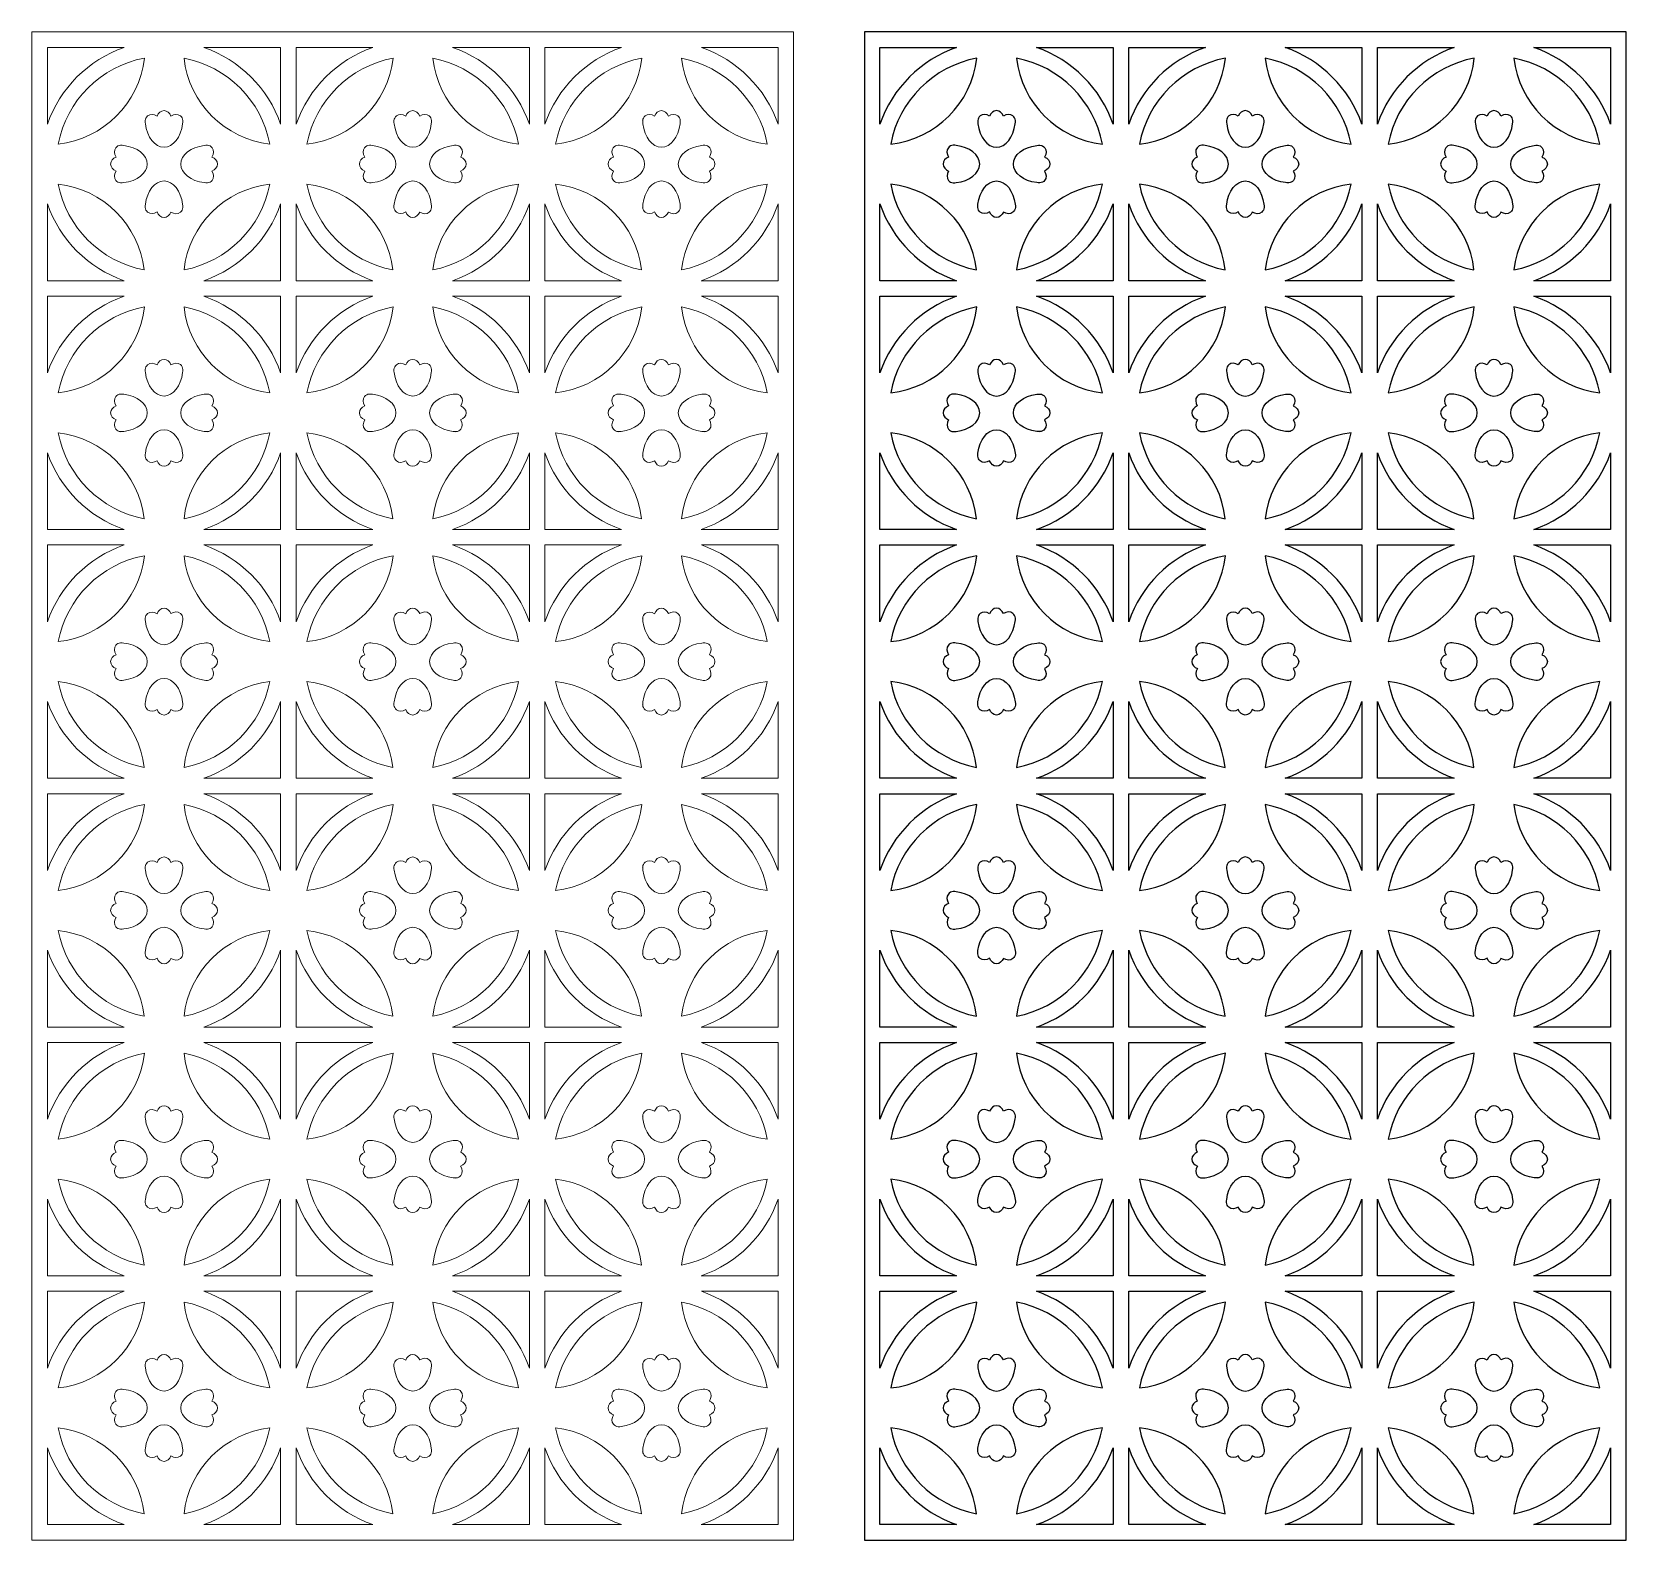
# Model space of a CAD drawing. Header units: centimetres. Extents: x -9.7 to 7.3, y -2.8 to 13.3.
import ezdxf

# ---------------------------------------------------------------- set-up
doc = ezdxf.new("R2010")
doc.units = ezdxf.units.CM
doc.header["$MEASUREMENT"] = 0
doc.layers.add('layer 1', color=7, linetype='Continuous')

msp = doc.modelspace()

# ---------------------------------------------------------------- linework, layer by layer
at = {"layer": 'layer 1', "color": 250, "lineweight": 9}
for points, knots in [([(-1.54577, -0.11033), (-1.54577, -0.11033), (-1.54577, -2.76741), (-1.54577, -2.76741), (-1.54577, -2.76741), (-1.54577, -2.76741), (-4.20287, -2.76741), (-4.20287, -2.76741), (-4.20287, -2.76741), (-4.20287, -2.76741), (-4.36892, -2.76741), (-4.36892, -2.76741), (-4.36892, -2.76741), (-4.36892, -2.76741), (-6.8604, -2.76741), (-6.8604, -2.76741), (-6.8604, -2.76741), (-6.8604, -2.76741), (-7.02602, -2.76741), (-7.02602, -2.76741), (-7.02602, -2.76741), (-7.02602, -2.76741), (-9.68355, -2.76741), (-9.68355, -2.76741), (-9.68355, -2.76741), (-9.68355, -2.76741), (-9.68355, -0.11033), (-9.68355, -0.11033), (-9.68355, -0.11033), (-9.68355, -0.11033), (-9.68355, 0.05574), (-9.68355, 0.05574), (-9.68355, 0.05574), (-9.68355, 0.05574), (-9.68355, 2.54675), (-9.68355, 2.54675), (-9.68355, 2.54675), (-9.68355, 2.54675), (-9.68355, 2.71282), (-9.68355, 2.71282), (-9.68355, 2.71282), (-9.68355, 2.71282), (-9.68355, 5.20383), (-9.68355, 5.20383), (-9.68355, 5.20383), (-9.68355, 5.20383), (-9.68355, 5.3699), (-9.68355, 5.3699), (-9.68355, 5.3699), (-9.68355, 5.3699), (-9.68355, 7.86092), (-9.68355, 7.86092), (-9.68355, 7.86092), (-9.68355, 7.86092), (-9.68355, 8.02698), (-9.68355, 8.02698), (-9.68355, 8.02698), (-9.68355, 8.02698), (-9.68355, 10.518), (-9.68355, 10.518), (-9.68355, 10.518), (-9.68355, 10.518), (-9.68355, 10.68406), (-9.68355, 10.68406), (-9.68355, 10.68406), (-9.68355, 10.68406), (-9.68355, 13.34115), (-9.68355, 13.34115), (-9.68355, 13.34115), (-9.68355, 13.34115), (-7.02602, 13.34115), (-7.02602, 13.34115), (-7.02602, 13.34115), (-7.02602, 13.34115), (-6.8604, 13.34115), (-6.8604, 13.34115), (-6.8604, 13.34115), (-6.8604, 13.34115), (-4.36892, 13.34115), (-4.36892, 13.34115), (-4.36892, 13.34115), (-4.36892, 13.34115), (-4.20287, 13.34115), (-4.20287, 13.34115), (-4.20287, 13.34115), (-4.20287, 13.34115), (-1.54577, 13.34115), (-1.54577, 13.34115), (-1.54577, 13.34115), (-1.54577, 13.34115), (-1.54577, 10.68406), (-1.54577, 10.68406), (-1.54577, 10.68406), (-1.54577, 10.68406), (-1.54577, 10.518), (-1.54577, 10.518), (-1.54577, 10.518), (-1.54577, 10.518), (-1.54577, 8.02698), (-1.54577, 8.02698), (-1.54577, 8.02698), (-1.54577, 8.02698), (-1.54577, 7.86092), (-1.54577, 7.86092), (-1.54577, 7.86092), (-1.54577, 7.86092), (-1.54577, 5.3699), (-1.54577, 5.3699), (-1.54577, 5.3699), (-1.54577, 5.3699), (-1.54577, 5.20383), (-1.54577, 5.20383), (-1.54577, 5.20383), (-1.54577, 5.20383), (-1.54577, 2.71282), (-1.54577, 2.71282), (-1.54577, 2.71282), (-1.54577, 2.71282), (-1.54577, 2.54675), (-1.54577, 2.54675), (-1.54577, 2.54675), (-1.54577, 2.54675), (-1.54577, 0.05574), (-1.54577, 0.05574), (-1.54577, 0.05574), (-1.54577, 0.05574), (-1.54577, -0.11033), (-1.54577, -0.11033)], [0, 0, 0, 0, 0.03030303, 0.03030303, 0.03030303, 0.03030303, 0.06060606, 0.06060606, 0.06060606, 0.06060606, 0.09090909, 0.09090909, 0.09090909, 0.09090909, 0.12121212, 0.12121212, 0.12121212, 0.12121212, 0.15151515, 0.15151515, 0.15151515, 0.15151515, 0.18181818, 0.18181818, 0.18181818, 0.18181818, 0.21212121, 0.21212121, 0.21212121, 0.21212121, 0.24242424, 0.24242424, 0.24242424, 0.24242424, 0.27272727, 0.27272727, 0.27272727, 0.27272727, 0.3030303, 0.3030303, 0.3030303, 0.3030303, 0.33333333, 0.33333333, 0.33333333, 0.33333333, 0.36363636, 0.36363636, 0.36363636, 0.36363636, 0.39393939, 0.39393939, 0.39393939, 0.39393939, 0.42424242, 0.42424242, 0.42424242, 0.42424242, 0.45454545, 0.45454545, 0.45454545, 0.45454545, 0.48484848, 0.48484848, 0.48484848, 0.48484848, 0.51515152, 0.51515152, 0.51515152, 0.51515152, 0.54545455, 0.54545455, 0.54545455, 0.54545455, 0.57575758, 0.57575758, 0.57575758, 0.57575758, 0.60606061, 0.60606061, 0.60606061, 0.60606061, 0.63636364, 0.63636364, 0.63636364, 0.63636364, 0.66666667, 0.66666667, 0.66666667, 0.66666667, 0.6969697, 0.6969697, 0.6969697, 0.6969697, 0.72727273, 0.72727273, 0.72727273, 0.72727273, 0.75757576, 0.75757576, 0.75757576, 0.75757576, 0.78787879, 0.78787879, 0.78787879, 0.78787879, 0.81818182, 0.81818182, 0.81818182, 0.81818182, 0.84848485, 0.84848485, 0.84848485, 0.84848485, 0.87878788, 0.87878788, 0.87878788, 0.87878788, 0.90909091, 0.90909091, 0.90909091, 0.90909091, 0.93939394, 0.93939394, 0.93939394, 0.93939394, 1, 1, 1, 1]), ([(-9.51748, 12.35565), (-9.38548, 12.73861), (-9.08102, 13.04308), (-8.69805, 13.17508), (-8.69805, 13.17508), (-8.69805, 13.17508), (-9.51748, 13.17508), (-9.51748, 13.17508), (-9.51748, 13.17508), (-9.51748, 13.17508), (-9.51748, 12.35565), (-9.51748, 12.35565)], [0, 0, 0, 0, 0.25, 0.25, 0.25, 0.25, 0.5, 0.5, 0.5, 0.5, 1, 1, 1, 1]), ([(-7.84598, 13.17508), (-7.46292, 13.04306), (-7.15842, 12.73847), (-7.02646, 12.35539), (-7.02646, 12.35539), (-7.02646, 12.35539), (-7.02646, 13.17508), (-7.02646, 13.17508), (-7.02646, 13.17508), (-7.02646, 13.17508), (-7.84598, 13.17508), (-7.84598, 13.17508)], [0, 0, 0, 0, 0.25, 0.25, 0.25, 0.25, 0.5, 0.5, 0.5, 0.5, 1, 1, 1, 1]), ([(-6.85995, 12.35565), (-6.72795, 12.73861), (-6.42349, 13.04308), (-6.04052, 13.17508), (-6.04052, 13.17508), (-6.04052, 13.17508), (-6.85995, 13.17508), (-6.85995, 13.17508), (-6.85995, 13.17508), (-6.85995, 13.17508), (-6.85995, 12.35565), (-6.85995, 12.35565)], [0, 0, 0, 0, 0.25, 0.25, 0.25, 0.25, 0.5, 0.5, 0.5, 0.5, 1, 1, 1, 1]), ([(-5.18845, 13.17508), (-4.80539, 13.04306), (-4.50089, 12.73847), (-4.36893, 12.35539), (-4.36893, 12.35539), (-4.36893, 12.35539), (-4.36893, 13.17508), (-4.36893, 13.17508), (-4.36893, 13.17508), (-4.36893, 13.17508), (-5.18845, 13.17508), (-5.18845, 13.17508)], [0, 0, 0, 0, 0.25, 0.25, 0.25, 0.25, 0.5, 0.5, 0.5, 0.5, 1, 1, 1, 1]), ([(-4.20285, 12.35565), (-4.07086, 12.73861), (-3.76639, 13.04308), (-3.38342, 13.17508), (-3.38342, 13.17508), (-3.38342, 13.17508), (-4.20285, 13.17508), (-4.20285, 13.17508), (-4.20285, 13.17508), (-4.20285, 13.17508), (-4.20285, 12.35565), (-4.20285, 12.35565)], [0, 0, 0, 0, 0.25, 0.25, 0.25, 0.25, 0.5, 0.5, 0.5, 0.5, 1, 1, 1, 1]), ([(-2.53135, 13.17508), (-2.1483, 13.04306), (-1.84379, 12.73847), (-1.71184, 12.35539), (-1.71184, 12.35539), (-1.71184, 12.35539), (-1.71184, 13.17508), (-1.71184, 13.17508), (-1.71184, 13.17508), (-1.71184, 13.17508), (-2.53135, 13.17508), (-2.53135, 13.17508)], [0, 0, 0, 0, 0.25, 0.25, 0.25, 0.25, 0.5, 0.5, 0.5, 0.5, 1, 1, 1, 1]), ([(-9.40255, 12.14293), (-9.31468, 12.60663), (-8.94627, 12.97421), (-8.48213, 13.0608), (-8.48213, 13.0608), (-8.53544, 12.57962), (-8.921, 12.19491), (-9.40255, 12.14293)], [0, 0, 0, 0, 0.33333333, 0.33333333, 0.33333333, 0.33333333, 1, 1, 1, 1]), ([(-8.05823, 13.06011), (-7.59593, 12.97235), (-7.22922, 12.60568), (-7.14146, 12.14335), (-7.14146, 12.14335), (-7.62111, 12.19682), (-8.00476, 12.58046), (-8.05823, 13.06011)], [0, 0, 0, 0, 0.33333333, 0.33333333, 0.33333333, 0.33333333, 1, 1, 1, 1]), ([(-6.74502, 12.14293), (-6.65715, 12.60663), (-6.28874, 12.97421), (-5.8246, 13.0608), (-5.8246, 13.0608), (-5.87791, 12.57962), (-6.26347, 12.19491), (-6.74502, 12.14293)], [0, 0, 0, 0, 0.33333333, 0.33333333, 0.33333333, 0.33333333, 1, 1, 1, 1]), ([(-5.4007, 13.06011), (-4.9384, 12.97235), (-4.57169, 12.60568), (-4.48393, 12.14335), (-4.48393, 12.14335), (-4.96358, 12.19682), (-5.34723, 12.58046), (-5.4007, 13.06011)], [0, 0, 0, 0, 0.33333333, 0.33333333, 0.33333333, 0.33333333, 1, 1, 1, 1]), ([(-4.08792, 12.14293), (-4.00005, 12.60663), (-3.63165, 12.97421), (-3.1675, 13.0608), (-3.1675, 13.0608), (-3.22081, 12.57962), (-3.60638, 12.19491), (-4.08792, 12.14293)], [0, 0, 0, 0, 0.33333333, 0.33333333, 0.33333333, 0.33333333, 1, 1, 1, 1]), ([(-2.74361, 13.06011), (-2.28131, 12.97235), (-1.9146, 12.60568), (-1.82684, 12.14335), (-1.82684, 12.14335), (-2.30648, 12.19682), (-2.69014, 12.58046), (-2.74361, 13.06011)], [0, 0, 0, 0, 0.33333333, 0.33333333, 0.33333333, 0.33333333, 1, 1, 1, 1]), ([(-8.47034, 12.3594), (-8.47277, 12.36986), (-8.47361, 12.38024), (-8.47291, 12.39017), (-8.47291, 12.39017), (-8.47291, 12.39017), (-8.47307, 12.39356), (-8.47307, 12.39356), (-8.47307, 12.39356), (-8.47307, 12.39356), (-8.47261, 12.39356), (-8.47261, 12.39356), (-8.47261, 12.39356), (-8.47046, 12.41336), (-8.46186, 12.43109), (-8.44686, 12.44322), (-8.44686, 12.44322), (-8.4201, 12.46484), (-8.38037, 12.46267), (-8.34658, 12.4411), (-8.34658, 12.4411), (-8.33289, 12.47598), (-8.30461, 12.49997), (-8.27198, 12.49997), (-8.27198, 12.49997), (-8.2396, 12.49997), (-8.21156, 12.47636), (-8.19777, 12.44192), (-8.19777, 12.44192), (-8.16384, 12.4639), (-8.12379, 12.46626), (-8.09684, 12.44444), (-8.09684, 12.44444), (-8.08151, 12.43208), (-8.07293, 12.41388), (-8.07101, 12.39356), (-8.07101, 12.39356), (-8.07101, 12.39356), (-8.07089, 12.39356), (-8.07089, 12.39356), (-8.07089, 12.39356), (-8.07089, 12.39356), (-8.07093, 12.39277), (-8.07093, 12.39277), (-8.07093, 12.39277), (-8.07, 12.38207), (-8.07091, 12.37083), (-8.07367, 12.35949), (-8.07367, 12.35949), (-8.09051, 12.21732), (-8.17289, 12.10936), (-8.27198, 12.10936), (-8.27198, 12.10936), (-8.37105, 12.10936), (-8.45345, 12.21729), (-8.47034, 12.3594)], [0, 0, 0, 0, 0.06666667, 0.06666667, 0.06666667, 0.06666667, 0.13333333, 0.13333333, 0.13333333, 0.13333333, 0.2, 0.2, 0.2, 0.2, 0.26666667, 0.26666667, 0.26666667, 0.26666667, 0.33333333, 0.33333333, 0.33333333, 0.33333333, 0.4, 0.4, 0.4, 0.4, 0.46666667, 0.46666667, 0.46666667, 0.46666667, 0.53333333, 0.53333333, 0.53333333, 0.53333333, 0.6, 0.6, 0.6, 0.6, 0.66666667, 0.66666667, 0.66666667, 0.66666667, 0.73333333, 0.73333333, 0.73333333, 0.73333333, 0.8, 0.8, 0.8, 0.8, 0.86666667, 0.86666667, 0.86666667, 0.86666667, 1, 1, 1, 1]), ([(-5.81281, 12.3594), (-5.81524, 12.36986), (-5.81608, 12.38024), (-5.81538, 12.39017), (-5.81538, 12.39017), (-5.81538, 12.39017), (-5.81554, 12.39356), (-5.81554, 12.39356), (-5.81554, 12.39356), (-5.81554, 12.39356), (-5.81508, 12.39356), (-5.81508, 12.39356), (-5.81508, 12.39356), (-5.81293, 12.41336), (-5.80433, 12.43109), (-5.78933, 12.44322), (-5.78933, 12.44322), (-5.76257, 12.46484), (-5.72284, 12.46267), (-5.68905, 12.4411), (-5.68905, 12.4411), (-5.67537, 12.47598), (-5.64708, 12.49997), (-5.61445, 12.49997), (-5.61445, 12.49997), (-5.58207, 12.49997), (-5.55403, 12.47636), (-5.54024, 12.44192), (-5.54024, 12.44192), (-5.50631, 12.4639), (-5.46626, 12.46626), (-5.43931, 12.44444), (-5.43931, 12.44444), (-5.42398, 12.43208), (-5.41541, 12.41388), (-5.41348, 12.39356), (-5.41348, 12.39356), (-5.41348, 12.39356), (-5.41336, 12.39356), (-5.41336, 12.39356), (-5.41336, 12.39356), (-5.41336, 12.39356), (-5.4134, 12.39277), (-5.4134, 12.39277), (-5.4134, 12.39277), (-5.41248, 12.38207), (-5.41338, 12.37083), (-5.41614, 12.35949), (-5.41614, 12.35949), (-5.43298, 12.21732), (-5.51536, 12.10936), (-5.61445, 12.10936), (-5.61445, 12.10936), (-5.71352, 12.10936), (-5.79592, 12.21729), (-5.81281, 12.3594)], [0, 0, 0, 0, 0.06666667, 0.06666667, 0.06666667, 0.06666667, 0.13333333, 0.13333333, 0.13333333, 0.13333333, 0.2, 0.2, 0.2, 0.2, 0.26666667, 0.26666667, 0.26666667, 0.26666667, 0.33333333, 0.33333333, 0.33333333, 0.33333333, 0.4, 0.4, 0.4, 0.4, 0.46666667, 0.46666667, 0.46666667, 0.46666667, 0.53333333, 0.53333333, 0.53333333, 0.53333333, 0.6, 0.6, 0.6, 0.6, 0.66666667, 0.66666667, 0.66666667, 0.66666667, 0.73333333, 0.73333333, 0.73333333, 0.73333333, 0.8, 0.8, 0.8, 0.8, 0.86666667, 0.86666667, 0.86666667, 0.86666667, 1, 1, 1, 1]), ([(-3.15572, 12.3594), (-3.15814, 12.36986), (-3.15899, 12.38024), (-3.15828, 12.39017), (-3.15828, 12.39017), (-3.15828, 12.39017), (-3.15844, 12.39356), (-3.15844, 12.39356), (-3.15844, 12.39356), (-3.15844, 12.39356), (-3.15798, 12.39356), (-3.15798, 12.39356), (-3.15798, 12.39356), (-3.15584, 12.41336), (-3.14724, 12.43109), (-3.13224, 12.44322), (-3.13224, 12.44322), (-3.10547, 12.46484), (-3.06574, 12.46267), (-3.03196, 12.4411), (-3.03196, 12.4411), (-3.01827, 12.47598), (-2.98999, 12.49997), (-2.95735, 12.49997), (-2.95735, 12.49997), (-2.92497, 12.49997), (-2.89694, 12.47636), (-2.88314, 12.44192), (-2.88314, 12.44192), (-2.84922, 12.4639), (-2.80916, 12.46626), (-2.78221, 12.44444), (-2.78221, 12.44444), (-2.76688, 12.43208), (-2.75831, 12.41388), (-2.75638, 12.39356), (-2.75638, 12.39356), (-2.75638, 12.39356), (-2.75626, 12.39356), (-2.75626, 12.39356), (-2.75626, 12.39356), (-2.75626, 12.39356), (-2.7563, 12.39277), (-2.7563, 12.39277), (-2.7563, 12.39277), (-2.75538, 12.38207), (-2.75629, 12.37083), (-2.75904, 12.35949), (-2.75904, 12.35949), (-2.77589, 12.21732), (-2.85827, 12.10936), (-2.95735, 12.10936), (-2.95735, 12.10936), (-3.05643, 12.10936), (-3.13883, 12.21729), (-3.15572, 12.3594)], [0, 0, 0, 0, 0.06666667, 0.06666667, 0.06666667, 0.06666667, 0.13333333, 0.13333333, 0.13333333, 0.13333333, 0.2, 0.2, 0.2, 0.2, 0.26666667, 0.26666667, 0.26666667, 0.26666667, 0.33333333, 0.33333333, 0.33333333, 0.33333333, 0.4, 0.4, 0.4, 0.4, 0.46666667, 0.46666667, 0.46666667, 0.46666667, 0.53333333, 0.53333333, 0.53333333, 0.53333333, 0.6, 0.6, 0.6, 0.6, 0.66666667, 0.66666667, 0.66666667, 0.66666667, 0.73333333, 0.73333333, 0.73333333, 0.73333333, 0.8, 0.8, 0.8, 0.8, 0.86666667, 0.86666667, 0.86666667, 0.86666667, 1, 1, 1, 1]), ([(-8.70171, 11.73109), (-8.71217, 11.72866), (-8.72254, 11.72782), (-8.73247, 11.72853), (-8.73247, 11.72853), (-8.73247, 11.72853), (-8.73586, 11.72837), (-8.73586, 11.72837), (-8.73586, 11.72837), (-8.73586, 11.72837), (-8.73586, 11.72883), (-8.73586, 11.72883), (-8.73586, 11.72883), (-8.75567, 11.73097), (-8.77339, 11.73957), (-8.78552, 11.75457), (-8.78552, 11.75457), (-8.80714, 11.78133), (-8.80497, 11.82106), (-8.78341, 11.85485), (-8.78341, 11.85485), (-8.81828, 11.86854), (-8.84227, 11.89682), (-8.84227, 11.92946), (-8.84227, 11.92946), (-8.84227, 11.96183), (-8.81866, 11.98987), (-8.78422, 12.00367), (-8.78422, 12.00367), (-8.80621, 12.03759), (-8.80857, 12.07765), (-8.78674, 12.1046), (-8.78674, 12.1046), (-8.77438, 12.11993), (-8.75618, 12.1285), (-8.73586, 12.13043), (-8.73586, 12.13043), (-8.73586, 12.13043), (-8.73586, 12.13055), (-8.73586, 12.13055), (-8.73586, 12.13055), (-8.73586, 12.13055), (-8.73508, 12.13051), (-8.73508, 12.13051), (-8.73508, 12.13051), (-8.72437, 12.13143), (-8.71313, 12.13052), (-8.70179, 12.12777), (-8.70179, 12.12777), (-8.55962, 12.11092), (-8.45166, 12.02854), (-8.45166, 11.92946), (-8.45166, 11.92946), (-8.45166, 11.83038), (-8.55959, 11.74798), (-8.70171, 11.73109)], [0, 0, 0, 0, 0.06666667, 0.06666667, 0.06666667, 0.06666667, 0.13333333, 0.13333333, 0.13333333, 0.13333333, 0.2, 0.2, 0.2, 0.2, 0.26666667, 0.26666667, 0.26666667, 0.26666667, 0.33333333, 0.33333333, 0.33333333, 0.33333333, 0.4, 0.4, 0.4, 0.4, 0.46666667, 0.46666667, 0.46666667, 0.46666667, 0.53333333, 0.53333333, 0.53333333, 0.53333333, 0.6, 0.6, 0.6, 0.6, 0.66666667, 0.66666667, 0.66666667, 0.66666667, 0.73333333, 0.73333333, 0.73333333, 0.73333333, 0.8, 0.8, 0.8, 0.8, 0.86666667, 0.86666667, 0.86666667, 0.86666667, 1, 1, 1, 1]), ([(-7.84203, 11.73109), (-7.83157, 11.72866), (-7.8212, 11.72782), (-7.81127, 11.72853), (-7.81127, 11.72853), (-7.81127, 11.72853), (-7.80788, 11.72837), (-7.80788, 11.72837), (-7.80788, 11.72837), (-7.80788, 11.72837), (-7.80788, 11.72883), (-7.80788, 11.72883), (-7.80788, 11.72883), (-7.78807, 11.73097), (-7.77034, 11.73957), (-7.75822, 11.75457), (-7.75822, 11.75457), (-7.73659, 11.78133), (-7.73876, 11.82106), (-7.76033, 11.85485), (-7.76033, 11.85485), (-7.72546, 11.86854), (-7.70146, 11.89682), (-7.70146, 11.92946), (-7.70146, 11.92946), (-7.70146, 11.96183), (-7.72508, 11.98987), (-7.75952, 12.00367), (-7.75952, 12.00367), (-7.73753, 12.03759), (-7.73517, 12.07765), (-7.757, 12.1046), (-7.757, 12.1046), (-7.76935, 12.11993), (-7.78756, 12.1285), (-7.80788, 12.13043), (-7.80788, 12.13043), (-7.80788, 12.13043), (-7.80788, 12.13055), (-7.80788, 12.13055), (-7.80788, 12.13055), (-7.80788, 12.13055), (-7.80866, 12.13051), (-7.80866, 12.13051), (-7.80866, 12.13051), (-7.81936, 12.13143), (-7.83061, 12.13052), (-7.84195, 12.12777), (-7.84195, 12.12777), (-7.98412, 12.11092), (-8.09207, 12.02854), (-8.09207, 11.92946), (-8.09207, 11.92946), (-8.09207, 11.83038), (-7.98414, 11.74798), (-7.84203, 11.73109)], [0, 0, 0, 0, 0.06666667, 0.06666667, 0.06666667, 0.06666667, 0.13333333, 0.13333333, 0.13333333, 0.13333333, 0.2, 0.2, 0.2, 0.2, 0.26666667, 0.26666667, 0.26666667, 0.26666667, 0.33333333, 0.33333333, 0.33333333, 0.33333333, 0.4, 0.4, 0.4, 0.4, 0.46666667, 0.46666667, 0.46666667, 0.46666667, 0.53333333, 0.53333333, 0.53333333, 0.53333333, 0.6, 0.6, 0.6, 0.6, 0.66666667, 0.66666667, 0.66666667, 0.66666667, 0.73333333, 0.73333333, 0.73333333, 0.73333333, 0.8, 0.8, 0.8, 0.8, 0.86666667, 0.86666667, 0.86666667, 0.86666667, 1, 1, 1, 1]), ([(-6.04418, 11.73109), (-6.05464, 11.72866), (-6.06501, 11.72782), (-6.07494, 11.72853), (-6.07494, 11.72853), (-6.07494, 11.72853), (-6.07833, 11.72837), (-6.07833, 11.72837), (-6.07833, 11.72837), (-6.07833, 11.72837), (-6.07833, 11.72883), (-6.07833, 11.72883), (-6.07833, 11.72883), (-6.09814, 11.73097), (-6.11587, 11.73957), (-6.12799, 11.75457), (-6.12799, 11.75457), (-6.14961, 11.78133), (-6.14744, 11.82106), (-6.12588, 11.85485), (-6.12588, 11.85485), (-6.16075, 11.86854), (-6.18474, 11.89682), (-6.18474, 11.92946), (-6.18474, 11.92946), (-6.18474, 11.96183), (-6.16113, 11.98987), (-6.12669, 12.00367), (-6.12669, 12.00367), (-6.14868, 12.03759), (-6.15104, 12.07765), (-6.12921, 12.1046), (-6.12921, 12.1046), (-6.11686, 12.11993), (-6.09865, 12.1285), (-6.07833, 12.13043), (-6.07833, 12.13043), (-6.07833, 12.13043), (-6.07833, 12.13055), (-6.07833, 12.13055), (-6.07833, 12.13055), (-6.07833, 12.13055), (-6.07755, 12.13051), (-6.07755, 12.13051), (-6.07755, 12.13051), (-6.06684, 12.13143), (-6.0556, 12.13052), (-6.04426, 12.12777), (-6.04426, 12.12777), (-5.90209, 12.11092), (-5.79413, 12.02854), (-5.79413, 11.92946), (-5.79413, 11.92946), (-5.79413, 11.83038), (-5.90207, 11.74798), (-6.04418, 11.73109)], [0, 0, 0, 0, 0.06666667, 0.06666667, 0.06666667, 0.06666667, 0.13333333, 0.13333333, 0.13333333, 0.13333333, 0.2, 0.2, 0.2, 0.2, 0.26666667, 0.26666667, 0.26666667, 0.26666667, 0.33333333, 0.33333333, 0.33333333, 0.33333333, 0.4, 0.4, 0.4, 0.4, 0.46666667, 0.46666667, 0.46666667, 0.46666667, 0.53333333, 0.53333333, 0.53333333, 0.53333333, 0.6, 0.6, 0.6, 0.6, 0.66666667, 0.66666667, 0.66666667, 0.66666667, 0.73333333, 0.73333333, 0.73333333, 0.73333333, 0.8, 0.8, 0.8, 0.8, 0.86666667, 0.86666667, 0.86666667, 0.86666667, 1, 1, 1, 1]), ([(-5.1845, 11.73109), (-5.17404, 11.72866), (-5.16367, 11.72782), (-5.15374, 11.72853), (-5.15374, 11.72853), (-5.15374, 11.72853), (-5.15035, 11.72837), (-5.15035, 11.72837), (-5.15035, 11.72837), (-5.15035, 11.72837), (-5.15035, 11.72883), (-5.15035, 11.72883), (-5.15035, 11.72883), (-5.13054, 11.73097), (-5.11281, 11.73957), (-5.10069, 11.75457), (-5.10069, 11.75457), (-5.07907, 11.78133), (-5.08124, 11.82106), (-5.1028, 11.85485), (-5.1028, 11.85485), (-5.06793, 11.86854), (-5.04393, 11.89682), (-5.04393, 11.92946), (-5.04393, 11.92946), (-5.04393, 11.96183), (-5.06755, 11.98987), (-5.10199, 12.00367), (-5.10199, 12.00367), (-5.08, 12.03759), (-5.07764, 12.07765), (-5.09947, 12.1046), (-5.09947, 12.1046), (-5.11182, 12.11993), (-5.13003, 12.1285), (-5.15035, 12.13043), (-5.15035, 12.13043), (-5.15035, 12.13043), (-5.15035, 12.13055), (-5.15035, 12.13055), (-5.15035, 12.13055), (-5.15035, 12.13055), (-5.15113, 12.13051), (-5.15113, 12.13051), (-5.15113, 12.13051), (-5.16183, 12.13143), (-5.17308, 12.13052), (-5.18442, 12.12777), (-5.18442, 12.12777), (-5.32659, 12.11092), (-5.43454, 12.02854), (-5.43454, 11.92946), (-5.43454, 11.92946), (-5.43454, 11.83038), (-5.32661, 11.74798), (-5.1845, 11.73109)], [0, 0, 0, 0, 0.06666667, 0.06666667, 0.06666667, 0.06666667, 0.13333333, 0.13333333, 0.13333333, 0.13333333, 0.2, 0.2, 0.2, 0.2, 0.26666667, 0.26666667, 0.26666667, 0.26666667, 0.33333333, 0.33333333, 0.33333333, 0.33333333, 0.4, 0.4, 0.4, 0.4, 0.46666667, 0.46666667, 0.46666667, 0.46666667, 0.53333333, 0.53333333, 0.53333333, 0.53333333, 0.6, 0.6, 0.6, 0.6, 0.66666667, 0.66666667, 0.66666667, 0.66666667, 0.73333333, 0.73333333, 0.73333333, 0.73333333, 0.8, 0.8, 0.8, 0.8, 0.86666667, 0.86666667, 0.86666667, 0.86666667, 1, 1, 1, 1]), ([(-3.38708, 11.73109), (-3.39754, 11.72866), (-3.40792, 11.72782), (-3.41785, 11.72853), (-3.41785, 11.72853), (-3.41785, 11.72853), (-3.42124, 11.72837), (-3.42124, 11.72837), (-3.42124, 11.72837), (-3.42124, 11.72837), (-3.42124, 11.72883), (-3.42124, 11.72883), (-3.42124, 11.72883), (-3.44104, 11.73097), (-3.45877, 11.73957), (-3.4709, 11.75457), (-3.4709, 11.75457), (-3.49252, 11.78133), (-3.49035, 11.82106), (-3.46878, 11.85485), (-3.46878, 11.85485), (-3.50365, 11.86854), (-3.52765, 11.89682), (-3.52765, 11.92946), (-3.52765, 11.92946), (-3.52765, 11.96183), (-3.50403, 11.98987), (-3.46959, 12.00367), (-3.46959, 12.00367), (-3.49158, 12.03759), (-3.49394, 12.07765), (-3.47212, 12.1046), (-3.47212, 12.1046), (-3.45976, 12.11993), (-3.44156, 12.1285), (-3.42124, 12.13043), (-3.42124, 12.13043), (-3.42124, 12.13043), (-3.42124, 12.13055), (-3.42124, 12.13055), (-3.42124, 12.13055), (-3.42124, 12.13055), (-3.42045, 12.13051), (-3.42045, 12.13051), (-3.42045, 12.13051), (-3.40975, 12.13143), (-3.3985, 12.13052), (-3.38716, 12.12777), (-3.38716, 12.12777), (-3.245, 12.11092), (-3.13704, 12.02854), (-3.13704, 11.92946), (-3.13704, 11.92946), (-3.13704, 11.83038), (-3.24497, 11.74798), (-3.38708, 11.73109)], [0, 0, 0, 0, 0.06666667, 0.06666667, 0.06666667, 0.06666667, 0.13333333, 0.13333333, 0.13333333, 0.13333333, 0.2, 0.2, 0.2, 0.2, 0.26666667, 0.26666667, 0.26666667, 0.26666667, 0.33333333, 0.33333333, 0.33333333, 0.33333333, 0.4, 0.4, 0.4, 0.4, 0.46666667, 0.46666667, 0.46666667, 0.46666667, 0.53333333, 0.53333333, 0.53333333, 0.53333333, 0.6, 0.6, 0.6, 0.6, 0.66666667, 0.66666667, 0.66666667, 0.66666667, 0.73333333, 0.73333333, 0.73333333, 0.73333333, 0.8, 0.8, 0.8, 0.8, 0.86666667, 0.86666667, 0.86666667, 0.86666667, 1, 1, 1, 1]), ([(-2.52741, 11.73109), (-2.51695, 11.72866), (-2.50657, 11.72782), (-2.49664, 11.72853), (-2.49664, 11.72853), (-2.49664, 11.72853), (-2.49325, 11.72837), (-2.49325, 11.72837), (-2.49325, 11.72837), (-2.49325, 11.72837), (-2.49325, 11.72883), (-2.49325, 11.72883), (-2.49325, 11.72883), (-2.47345, 11.73097), (-2.45572, 11.73957), (-2.44359, 11.75457), (-2.44359, 11.75457), (-2.42197, 11.78133), (-2.42414, 11.82106), (-2.44571, 11.85485), (-2.44571, 11.85485), (-2.41083, 11.86854), (-2.38684, 11.89682), (-2.38684, 11.92946), (-2.38684, 11.92946), (-2.38684, 11.96183), (-2.41045, 11.98987), (-2.44489, 12.00367), (-2.44489, 12.00367), (-2.42291, 12.03759), (-2.42055, 12.07765), (-2.44237, 12.1046), (-2.44237, 12.1046), (-2.45473, 12.11993), (-2.47293, 12.1285), (-2.49325, 12.13043), (-2.49325, 12.13043), (-2.49325, 12.13043), (-2.49325, 12.13055), (-2.49325, 12.13055), (-2.49325, 12.13055), (-2.49325, 12.13055), (-2.49404, 12.13051), (-2.49404, 12.13051), (-2.49404, 12.13051), (-2.50474, 12.13143), (-2.51598, 12.13052), (-2.52732, 12.12777), (-2.52732, 12.12777), (-2.66949, 12.11092), (-2.77745, 12.02854), (-2.77745, 11.92946), (-2.77745, 11.92946), (-2.77745, 11.83038), (-2.66952, 11.74798), (-2.52741, 11.73109)], [0, 0, 0, 0, 0.06666667, 0.06666667, 0.06666667, 0.06666667, 0.13333333, 0.13333333, 0.13333333, 0.13333333, 0.2, 0.2, 0.2, 0.2, 0.26666667, 0.26666667, 0.26666667, 0.26666667, 0.33333333, 0.33333333, 0.33333333, 0.33333333, 0.4, 0.4, 0.4, 0.4, 0.46666667, 0.46666667, 0.46666667, 0.46666667, 0.53333333, 0.53333333, 0.53333333, 0.53333333, 0.6, 0.6, 0.6, 0.6, 0.66666667, 0.66666667, 0.66666667, 0.66666667, 0.73333333, 0.73333333, 0.73333333, 0.73333333, 0.8, 0.8, 0.8, 0.8, 0.86666667, 0.86666667, 0.86666667, 0.86666667, 1, 1, 1, 1]), ([(-8.48571, 10.79908), (-8.94801, 10.88686), (-9.3147, 11.25351), (-9.40247, 11.71583), (-9.40247, 11.71583), (-8.92281, 11.66236), (-8.53917, 11.27872), (-8.48571, 10.79908)], [0, 0, 0, 0, 0.33333333, 0.33333333, 0.33333333, 0.33333333, 1, 1, 1, 1]), ([(-8.47034, 11.49973), (-8.47277, 11.48927), (-8.47361, 11.47889), (-8.47291, 11.46896), (-8.47291, 11.46896), (-8.47291, 11.46896), (-8.47307, 11.46557), (-8.47307, 11.46557), (-8.47307, 11.46557), (-8.47307, 11.46557), (-8.47261, 11.46557), (-8.47261, 11.46557), (-8.47261, 11.46557), (-8.47046, 11.44577), (-8.46186, 11.42804), (-8.44686, 11.41591), (-8.44686, 11.41591), (-8.4201, 11.39429), (-8.38037, 11.39646), (-8.34658, 11.41803), (-8.34658, 11.41803), (-8.33289, 11.38315), (-8.30461, 11.35916), (-8.27198, 11.35916), (-8.27198, 11.35916), (-8.2396, 11.35916), (-8.21156, 11.38277), (-8.19777, 11.41721), (-8.19777, 11.41721), (-8.16384, 11.39523), (-8.12379, 11.39287), (-8.09684, 11.41469), (-8.09684, 11.41469), (-8.08151, 11.42705), (-8.07293, 11.44525), (-8.07101, 11.46557), (-8.07101, 11.46557), (-8.07101, 11.46557), (-8.07089, 11.46557), (-8.07089, 11.46557), (-8.07089, 11.46557), (-8.07089, 11.46557), (-8.07093, 11.46636), (-8.07093, 11.46636), (-8.07093, 11.46636), (-8.07, 11.47706), (-8.07091, 11.48831), (-8.07367, 11.49964), (-8.07367, 11.49964), (-8.09051, 11.64181), (-8.17289, 11.74977), (-8.27198, 11.74977), (-8.27198, 11.74977), (-8.37105, 11.74977), (-8.45345, 11.64184), (-8.47034, 11.49973)], [0, 0, 0, 0, 0.06666667, 0.06666667, 0.06666667, 0.06666667, 0.13333333, 0.13333333, 0.13333333, 0.13333333, 0.2, 0.2, 0.2, 0.2, 0.26666667, 0.26666667, 0.26666667, 0.26666667, 0.33333333, 0.33333333, 0.33333333, 0.33333333, 0.4, 0.4, 0.4, 0.4, 0.46666667, 0.46666667, 0.46666667, 0.46666667, 0.53333333, 0.53333333, 0.53333333, 0.53333333, 0.6, 0.6, 0.6, 0.6, 0.66666667, 0.66666667, 0.66666667, 0.66666667, 0.73333333, 0.73333333, 0.73333333, 0.73333333, 0.8, 0.8, 0.8, 0.8, 0.86666667, 0.86666667, 0.86666667, 0.86666667, 1, 1, 1, 1]), ([(-7.14146, 11.71583), (-7.22924, 11.25352), (-7.59589, 10.88682), (-8.05823, 10.79906), (-8.05823, 10.79906), (-8.00476, 11.27871), (-7.62111, 11.66238), (-7.14146, 11.71583)], [0, 0, 0, 0, 0.33333333, 0.33333333, 0.33333333, 0.33333333, 1, 1, 1, 1]), ([(-5.82818, 10.79908), (-6.29048, 10.88686), (-6.65718, 11.25351), (-6.74494, 11.71583), (-6.74494, 11.71583), (-6.26528, 11.66236), (-5.88164, 11.27872), (-5.82818, 10.79908)], [0, 0, 0, 0, 0.33333333, 0.33333333, 0.33333333, 0.33333333, 1, 1, 1, 1]), ([(-5.81281, 11.49973), (-5.81524, 11.48927), (-5.81608, 11.47889), (-5.81538, 11.46896), (-5.81538, 11.46896), (-5.81538, 11.46896), (-5.81554, 11.46557), (-5.81554, 11.46557), (-5.81554, 11.46557), (-5.81554, 11.46557), (-5.81508, 11.46557), (-5.81508, 11.46557), (-5.81508, 11.46557), (-5.81293, 11.44577), (-5.80433, 11.42804), (-5.78933, 11.41591), (-5.78933, 11.41591), (-5.76257, 11.39429), (-5.72284, 11.39646), (-5.68905, 11.41803), (-5.68905, 11.41803), (-5.67537, 11.38315), (-5.64708, 11.35916), (-5.61445, 11.35916), (-5.61445, 11.35916), (-5.58207, 11.35916), (-5.55403, 11.38277), (-5.54024, 11.41721), (-5.54024, 11.41721), (-5.50631, 11.39523), (-5.46626, 11.39287), (-5.43931, 11.41469), (-5.43931, 11.41469), (-5.42398, 11.42705), (-5.41541, 11.44525), (-5.41348, 11.46557), (-5.41348, 11.46557), (-5.41348, 11.46557), (-5.41336, 11.46557), (-5.41336, 11.46557), (-5.41336, 11.46557), (-5.41336, 11.46557), (-5.4134, 11.46636), (-5.4134, 11.46636), (-5.4134, 11.46636), (-5.41248, 11.47706), (-5.41338, 11.48831), (-5.41614, 11.49964), (-5.41614, 11.49964), (-5.43298, 11.64181), (-5.51536, 11.74977), (-5.61445, 11.74977), (-5.61445, 11.74977), (-5.71352, 11.74977), (-5.79592, 11.64184), (-5.81281, 11.49973)], [0, 0, 0, 0, 0.06666667, 0.06666667, 0.06666667, 0.06666667, 0.13333333, 0.13333333, 0.13333333, 0.13333333, 0.2, 0.2, 0.2, 0.2, 0.26666667, 0.26666667, 0.26666667, 0.26666667, 0.33333333, 0.33333333, 0.33333333, 0.33333333, 0.4, 0.4, 0.4, 0.4, 0.46666667, 0.46666667, 0.46666667, 0.46666667, 0.53333333, 0.53333333, 0.53333333, 0.53333333, 0.6, 0.6, 0.6, 0.6, 0.66666667, 0.66666667, 0.66666667, 0.66666667, 0.73333333, 0.73333333, 0.73333333, 0.73333333, 0.8, 0.8, 0.8, 0.8, 0.86666667, 0.86666667, 0.86666667, 0.86666667, 1, 1, 1, 1]), ([(-4.48393, 11.71583), (-4.57171, 11.25352), (-4.93836, 10.88682), (-5.4007, 10.79906), (-5.4007, 10.79906), (-5.34723, 11.27871), (-4.96358, 11.66238), (-4.48393, 11.71583)], [0, 0, 0, 0, 0.33333333, 0.33333333, 0.33333333, 0.33333333, 1, 1, 1, 1]), ([(-3.17109, 10.79908), (-3.63338, 10.88686), (-4.00008, 11.25351), (-4.08784, 11.71583), (-4.08784, 11.71583), (-3.60818, 11.66236), (-3.22454, 11.27872), (-3.17109, 10.79908)], [0, 0, 0, 0, 0.33333333, 0.33333333, 0.33333333, 0.33333333, 1, 1, 1, 1]), ([(-3.15572, 11.49973), (-3.15814, 11.48927), (-3.15899, 11.47889), (-3.15828, 11.46896), (-3.15828, 11.46896), (-3.15828, 11.46896), (-3.15844, 11.46557), (-3.15844, 11.46557), (-3.15844, 11.46557), (-3.15844, 11.46557), (-3.15798, 11.46557), (-3.15798, 11.46557), (-3.15798, 11.46557), (-3.15584, 11.44577), (-3.14724, 11.42804), (-3.13224, 11.41591), (-3.13224, 11.41591), (-3.10547, 11.39429), (-3.06574, 11.39646), (-3.03196, 11.41803), (-3.03196, 11.41803), (-3.01827, 11.38315), (-2.98999, 11.35916), (-2.95735, 11.35916), (-2.95735, 11.35916), (-2.92497, 11.35916), (-2.89694, 11.38277), (-2.88314, 11.41721), (-2.88314, 11.41721), (-2.84922, 11.39523), (-2.80916, 11.39287), (-2.78221, 11.41469), (-2.78221, 11.41469), (-2.76688, 11.42705), (-2.75831, 11.44525), (-2.75638, 11.46557), (-2.75638, 11.46557), (-2.75638, 11.46557), (-2.75626, 11.46557), (-2.75626, 11.46557), (-2.75626, 11.46557), (-2.75626, 11.46557), (-2.7563, 11.46636), (-2.7563, 11.46636), (-2.7563, 11.46636), (-2.75538, 11.47706), (-2.75629, 11.48831), (-2.75904, 11.49964), (-2.75904, 11.49964), (-2.77589, 11.64181), (-2.85827, 11.74977), (-2.95735, 11.74977), (-2.95735, 11.74977), (-3.05643, 11.74977), (-3.13883, 11.64184), (-3.15572, 11.49973)], [0, 0, 0, 0, 0.06666667, 0.06666667, 0.06666667, 0.06666667, 0.13333333, 0.13333333, 0.13333333, 0.13333333, 0.2, 0.2, 0.2, 0.2, 0.26666667, 0.26666667, 0.26666667, 0.26666667, 0.33333333, 0.33333333, 0.33333333, 0.33333333, 0.4, 0.4, 0.4, 0.4, 0.46666667, 0.46666667, 0.46666667, 0.46666667, 0.53333333, 0.53333333, 0.53333333, 0.53333333, 0.6, 0.6, 0.6, 0.6, 0.66666667, 0.66666667, 0.66666667, 0.66666667, 0.73333333, 0.73333333, 0.73333333, 0.73333333, 0.8, 0.8, 0.8, 0.8, 0.86666667, 0.86666667, 0.86666667, 0.86666667, 1, 1, 1, 1]), ([(-1.82684, 11.71583), (-1.91461, 11.25352), (-2.28127, 10.88682), (-2.74361, 10.79906), (-2.74361, 10.79906), (-2.69014, 11.27871), (-2.30648, 11.66238), (-1.82684, 11.71583)], [0, 0, 0, 0, 0.33333333, 0.33333333, 0.33333333, 0.33333333, 1, 1, 1, 1]), ([(-8.69779, 10.68406), (-9.08088, 10.816), (-9.38546, 11.12055), (-9.51748, 11.50358), (-9.51748, 11.50358), (-9.51748, 11.50358), (-9.51748, 10.68406), (-9.51748, 10.68406), (-9.51748, 10.68406), (-9.51748, 10.68406), (-8.69779, 10.68406), (-8.69779, 10.68406)], [0, 0, 0, 0, 0.25, 0.25, 0.25, 0.25, 0.5, 0.5, 0.5, 0.5, 1, 1, 1, 1]), ([(-7.02646, 11.50384), (-7.15843, 11.12066), (-7.46308, 10.81605), (-7.84623, 10.68406), (-7.84623, 10.68406), (-7.84623, 10.68406), (-7.02646, 10.68406), (-7.02646, 10.68406), (-7.02646, 10.68406), (-7.02646, 10.68406), (-7.02646, 11.50384), (-7.02646, 11.50384)], [0, 0, 0, 0, 0.25, 0.25, 0.25, 0.25, 0.5, 0.5, 0.5, 0.5, 1, 1, 1, 1]), ([(-6.04026, 10.68406), (-6.42335, 10.816), (-6.72793, 11.12055), (-6.85995, 11.50358), (-6.85995, 11.50358), (-6.85995, 11.50358), (-6.85995, 10.68406), (-6.85995, 10.68406), (-6.85995, 10.68406), (-6.85995, 10.68406), (-6.04026, 10.68406), (-6.04026, 10.68406)], [0, 0, 0, 0, 0.25, 0.25, 0.25, 0.25, 0.5, 0.5, 0.5, 0.5, 1, 1, 1, 1]), ([(-4.36893, 11.50384), (-4.5009, 11.12066), (-4.80555, 10.81605), (-5.18871, 10.68406), (-5.18871, 10.68406), (-5.18871, 10.68406), (-4.36893, 10.68406), (-4.36893, 10.68406), (-4.36893, 10.68406), (-4.36893, 10.68406), (-4.36893, 11.50384), (-4.36893, 11.50384)], [0, 0, 0, 0, 0.25, 0.25, 0.25, 0.25, 0.5, 0.5, 0.5, 0.5, 1, 1, 1, 1]), ([(-3.38316, 10.68406), (-3.76626, 10.816), (-4.07083, 11.12055), (-4.20285, 11.50358), (-4.20285, 11.50358), (-4.20285, 11.50358), (-4.20285, 10.68406), (-4.20285, 10.68406), (-4.20285, 10.68406), (-4.20285, 10.68406), (-3.38316, 10.68406), (-3.38316, 10.68406)], [0, 0, 0, 0, 0.25, 0.25, 0.25, 0.25, 0.5, 0.5, 0.5, 0.5, 1, 1, 1, 1]), ([(-1.71184, 11.50384), (-1.84381, 11.12066), (-2.14846, 10.81605), (-2.53161, 10.68406), (-2.53161, 10.68406), (-2.53161, 10.68406), (-1.71184, 10.68406), (-1.71184, 10.68406), (-1.71184, 10.68406), (-1.71184, 10.68406), (-1.71184, 11.50384), (-1.71184, 11.50384)], [0, 0, 0, 0, 0.25, 0.25, 0.25, 0.25, 0.5, 0.5, 0.5, 0.5, 1, 1, 1, 1]), ([(-9.51748, 9.69856), (-9.38548, 10.08153), (-9.08102, 10.386), (-8.69805, 10.518), (-8.69805, 10.518), (-8.69805, 10.518), (-9.51748, 10.518), (-9.51748, 10.518), (-9.51748, 10.518), (-9.51748, 10.518), (-9.51748, 9.69856), (-9.51748, 9.69856)], [0, 0, 0, 0, 0.25, 0.25, 0.25, 0.25, 0.5, 0.5, 0.5, 0.5, 1, 1, 1, 1]), ([(-9.40255, 9.48585), (-9.31468, 9.94954), (-8.94627, 10.31712), (-8.48213, 10.40372), (-8.48213, 10.40372), (-8.53544, 9.92254), (-8.921, 9.53783), (-9.40255, 9.48585)], [0, 0, 0, 0, 0.33333333, 0.33333333, 0.33333333, 0.33333333, 1, 1, 1, 1]), ([(-8.05823, 10.40303), (-7.59593, 10.31527), (-7.22922, 9.9486), (-7.14146, 9.48627), (-7.14146, 9.48627), (-7.62111, 9.53974), (-8.00476, 9.92338), (-8.05823, 10.40303)], [0, 0, 0, 0, 0.33333333, 0.33333333, 0.33333333, 0.33333333, 1, 1, 1, 1]), ([(-7.84598, 10.518), (-7.46292, 10.38598), (-7.15842, 10.08139), (-7.02646, 9.69831), (-7.02646, 9.69831), (-7.02646, 9.69831), (-7.02646, 10.518), (-7.02646, 10.518), (-7.02646, 10.518), (-7.02646, 10.518), (-7.84598, 10.518), (-7.84598, 10.518)], [0, 0, 0, 0, 0.25, 0.25, 0.25, 0.25, 0.5, 0.5, 0.5, 0.5, 1, 1, 1, 1]), ([(-6.85995, 9.69856), (-6.72795, 10.08153), (-6.42349, 10.386), (-6.04052, 10.518), (-6.04052, 10.518), (-6.04052, 10.518), (-6.85995, 10.518), (-6.85995, 10.518), (-6.85995, 10.518), (-6.85995, 10.518), (-6.85995, 9.69856), (-6.85995, 9.69856)], [0, 0, 0, 0, 0.25, 0.25, 0.25, 0.25, 0.5, 0.5, 0.5, 0.5, 1, 1, 1, 1]), ([(-6.74502, 9.48585), (-6.65715, 9.94954), (-6.28874, 10.31712), (-5.8246, 10.40372), (-5.8246, 10.40372), (-5.87791, 9.92254), (-6.26347, 9.53783), (-6.74502, 9.48585)], [0, 0, 0, 0, 0.33333333, 0.33333333, 0.33333333, 0.33333333, 1, 1, 1, 1]), ([(-5.4007, 10.40303), (-4.9384, 10.31527), (-4.57169, 9.9486), (-4.48393, 9.48627), (-4.48393, 9.48627), (-4.96358, 9.53974), (-5.34723, 9.92338), (-5.4007, 10.40303)], [0, 0, 0, 0, 0.33333333, 0.33333333, 0.33333333, 0.33333333, 1, 1, 1, 1]), ([(-5.18845, 10.518), (-4.80539, 10.38598), (-4.50089, 10.08139), (-4.36893, 9.69831), (-4.36893, 9.69831), (-4.36893, 9.69831), (-4.36893, 10.518), (-4.36893, 10.518), (-4.36893, 10.518), (-4.36893, 10.518), (-5.18845, 10.518), (-5.18845, 10.518)], [0, 0, 0, 0, 0.25, 0.25, 0.25, 0.25, 0.5, 0.5, 0.5, 0.5, 1, 1, 1, 1]), ([(-4.20285, 9.69856), (-4.07086, 10.08153), (-3.76639, 10.386), (-3.38342, 10.518), (-3.38342, 10.518), (-3.38342, 10.518), (-4.20285, 10.518), (-4.20285, 10.518), (-4.20285, 10.518), (-4.20285, 10.518), (-4.20285, 9.69856), (-4.20285, 9.69856)], [0, 0, 0, 0, 0.25, 0.25, 0.25, 0.25, 0.5, 0.5, 0.5, 0.5, 1, 1, 1, 1]), ([(-4.08792, 9.48585), (-4.00005, 9.94954), (-3.63165, 10.31712), (-3.1675, 10.40372), (-3.1675, 10.40372), (-3.22081, 9.92254), (-3.60638, 9.53783), (-4.08792, 9.48585)], [0, 0, 0, 0, 0.33333333, 0.33333333, 0.33333333, 0.33333333, 1, 1, 1, 1]), ([(-2.74361, 10.40303), (-2.28131, 10.31527), (-1.9146, 9.9486), (-1.82684, 9.48627), (-1.82684, 9.48627), (-2.30648, 9.53974), (-2.69014, 9.92338), (-2.74361, 10.40303)], [0, 0, 0, 0, 0.33333333, 0.33333333, 0.33333333, 0.33333333, 1, 1, 1, 1]), ([(-2.53135, 10.518), (-2.1483, 10.38598), (-1.84379, 10.08139), (-1.71184, 9.69831), (-1.71184, 9.69831), (-1.71184, 9.69831), (-1.71184, 10.518), (-1.71184, 10.518), (-1.71184, 10.518), (-1.71184, 10.518), (-2.53135, 10.518), (-2.53135, 10.518)], [0, 0, 0, 0, 0.25, 0.25, 0.25, 0.25, 0.5, 0.5, 0.5, 0.5, 1, 1, 1, 1]), ([(-8.47034, 9.70232), (-8.47277, 9.71278), (-8.47361, 9.72316), (-8.47291, 9.73309), (-8.47291, 9.73309), (-8.47291, 9.73309), (-8.47307, 9.73648), (-8.47307, 9.73648), (-8.47307, 9.73648), (-8.47307, 9.73648), (-8.47261, 9.73648), (-8.47261, 9.73648), (-8.47261, 9.73648), (-8.47046, 9.75628), (-8.46186, 9.77401), (-8.44686, 9.78614), (-8.44686, 9.78614), (-8.4201, 9.80776), (-8.38037, 9.80559), (-8.34658, 9.78402), (-8.34658, 9.78402), (-8.33289, 9.81889), (-8.30461, 9.84289), (-8.27198, 9.84289), (-8.27198, 9.84289), (-8.2396, 9.84289), (-8.21156, 9.81927), (-8.19777, 9.78483), (-8.19777, 9.78483), (-8.16384, 9.80682), (-8.12379, 9.80918), (-8.09684, 9.78736), (-8.09684, 9.78736), (-8.08151, 9.775), (-8.07293, 9.7568), (-8.07101, 9.73648), (-8.07101, 9.73648), (-8.07101, 9.73648), (-8.07089, 9.73648), (-8.07089, 9.73648), (-8.07089, 9.73648), (-8.07089, 9.73648), (-8.07093, 9.73569), (-8.07093, 9.73569), (-8.07093, 9.73569), (-8.07, 9.72499), (-8.07091, 9.71374), (-8.07367, 9.7024), (-8.07367, 9.7024), (-8.09051, 9.56024), (-8.17289, 9.45228), (-8.27198, 9.45228), (-8.27198, 9.45228), (-8.37105, 9.45228), (-8.45345, 9.56021), (-8.47034, 9.70232)], [0, 0, 0, 0, 0.06666667, 0.06666667, 0.06666667, 0.06666667, 0.13333333, 0.13333333, 0.13333333, 0.13333333, 0.2, 0.2, 0.2, 0.2, 0.26666667, 0.26666667, 0.26666667, 0.26666667, 0.33333333, 0.33333333, 0.33333333, 0.33333333, 0.4, 0.4, 0.4, 0.4, 0.46666667, 0.46666667, 0.46666667, 0.46666667, 0.53333333, 0.53333333, 0.53333333, 0.53333333, 0.6, 0.6, 0.6, 0.6, 0.66666667, 0.66666667, 0.66666667, 0.66666667, 0.73333333, 0.73333333, 0.73333333, 0.73333333, 0.8, 0.8, 0.8, 0.8, 0.86666667, 0.86666667, 0.86666667, 0.86666667, 1, 1, 1, 1]), ([(-5.81281, 9.70232), (-5.81524, 9.71278), (-5.81608, 9.72316), (-5.81538, 9.73309), (-5.81538, 9.73309), (-5.81538, 9.73309), (-5.81554, 9.73648), (-5.81554, 9.73648), (-5.81554, 9.73648), (-5.81554, 9.73648), (-5.81508, 9.73648), (-5.81508, 9.73648), (-5.81508, 9.73648), (-5.81293, 9.75628), (-5.80433, 9.77401), (-5.78933, 9.78614), (-5.78933, 9.78614), (-5.76257, 9.80776), (-5.72284, 9.80559), (-5.68905, 9.78402), (-5.68905, 9.78402), (-5.67537, 9.81889), (-5.64708, 9.84289), (-5.61445, 9.84289), (-5.61445, 9.84289), (-5.58207, 9.84289), (-5.55403, 9.81927), (-5.54024, 9.78483), (-5.54024, 9.78483), (-5.50631, 9.80682), (-5.46626, 9.80918), (-5.43931, 9.78736), (-5.43931, 9.78736), (-5.42398, 9.775), (-5.41541, 9.7568), (-5.41348, 9.73648), (-5.41348, 9.73648), (-5.41348, 9.73648), (-5.41336, 9.73648), (-5.41336, 9.73648), (-5.41336, 9.73648), (-5.41336, 9.73648), (-5.4134, 9.73569), (-5.4134, 9.73569), (-5.4134, 9.73569), (-5.41248, 9.72499), (-5.41338, 9.71374), (-5.41614, 9.7024), (-5.41614, 9.7024), (-5.43298, 9.56024), (-5.51536, 9.45228), (-5.61445, 9.45228), (-5.61445, 9.45228), (-5.71352, 9.45228), (-5.79592, 9.56021), (-5.81281, 9.70232)], [0, 0, 0, 0, 0.06666667, 0.06666667, 0.06666667, 0.06666667, 0.13333333, 0.13333333, 0.13333333, 0.13333333, 0.2, 0.2, 0.2, 0.2, 0.26666667, 0.26666667, 0.26666667, 0.26666667, 0.33333333, 0.33333333, 0.33333333, 0.33333333, 0.4, 0.4, 0.4, 0.4, 0.46666667, 0.46666667, 0.46666667, 0.46666667, 0.53333333, 0.53333333, 0.53333333, 0.53333333, 0.6, 0.6, 0.6, 0.6, 0.66666667, 0.66666667, 0.66666667, 0.66666667, 0.73333333, 0.73333333, 0.73333333, 0.73333333, 0.8, 0.8, 0.8, 0.8, 0.86666667, 0.86666667, 0.86666667, 0.86666667, 1, 1, 1, 1]), ([(-3.15572, 9.70232), (-3.15814, 9.71278), (-3.15899, 9.72316), (-3.15828, 9.73309), (-3.15828, 9.73309), (-3.15828, 9.73309), (-3.15844, 9.73648), (-3.15844, 9.73648), (-3.15844, 9.73648), (-3.15844, 9.73648), (-3.15798, 9.73648), (-3.15798, 9.73648), (-3.15798, 9.73648), (-3.15584, 9.75628), (-3.14724, 9.77401), (-3.13224, 9.78614), (-3.13224, 9.78614), (-3.10547, 9.80776), (-3.06574, 9.80559), (-3.03196, 9.78402), (-3.03196, 9.78402), (-3.01827, 9.81889), (-2.98999, 9.84289), (-2.95735, 9.84289), (-2.95735, 9.84289), (-2.92497, 9.84289), (-2.89694, 9.81927), (-2.88314, 9.78483), (-2.88314, 9.78483), (-2.84922, 9.80682), (-2.80916, 9.80918), (-2.78221, 9.78736), (-2.78221, 9.78736), (-2.76688, 9.775), (-2.75831, 9.7568), (-2.75638, 9.73648), (-2.75638, 9.73648), (-2.75638, 9.73648), (-2.75626, 9.73648), (-2.75626, 9.73648), (-2.75626, 9.73648), (-2.75626, 9.73648), (-2.7563, 9.73569), (-2.7563, 9.73569), (-2.7563, 9.73569), (-2.75538, 9.72499), (-2.75629, 9.71374), (-2.75904, 9.7024), (-2.75904, 9.7024), (-2.77589, 9.56024), (-2.85827, 9.45228), (-2.95735, 9.45228), (-2.95735, 9.45228), (-3.05643, 9.45228), (-3.13883, 9.56021), (-3.15572, 9.70232)], [0, 0, 0, 0, 0.06666667, 0.06666667, 0.06666667, 0.06666667, 0.13333333, 0.13333333, 0.13333333, 0.13333333, 0.2, 0.2, 0.2, 0.2, 0.26666667, 0.26666667, 0.26666667, 0.26666667, 0.33333333, 0.33333333, 0.33333333, 0.33333333, 0.4, 0.4, 0.4, 0.4, 0.46666667, 0.46666667, 0.46666667, 0.46666667, 0.53333333, 0.53333333, 0.53333333, 0.53333333, 0.6, 0.6, 0.6, 0.6, 0.66666667, 0.66666667, 0.66666667, 0.66666667, 0.73333333, 0.73333333, 0.73333333, 0.73333333, 0.8, 0.8, 0.8, 0.8, 0.86666667, 0.86666667, 0.86666667, 0.86666667, 1, 1, 1, 1]), ([(-8.70171, 9.07401), (-8.71217, 9.07158), (-8.72254, 9.07074), (-8.73247, 9.07145), (-8.73247, 9.07145), (-8.73247, 9.07145), (-8.73586, 9.07128), (-8.73586, 9.07128), (-8.73586, 9.07128), (-8.73586, 9.07128), (-8.73586, 9.07175), (-8.73586, 9.07175), (-8.73586, 9.07175), (-8.75567, 9.07389), (-8.77339, 9.08249), (-8.78552, 9.09749), (-8.78552, 9.09749), (-8.80714, 9.12425), (-8.80497, 9.16398), (-8.78341, 9.19777), (-8.78341, 9.19777), (-8.81828, 9.21146), (-8.84227, 9.23974), (-8.84227, 9.27237), (-8.84227, 9.27237), (-8.84227, 9.30475), (-8.81866, 9.33279), (-8.78422, 9.34659), (-8.78422, 9.34659), (-8.80621, 9.38051), (-8.80857, 9.42056), (-8.78674, 9.44752), (-8.78674, 9.44752), (-8.77438, 9.46284), (-8.75618, 9.47142), (-8.73586, 9.47334), (-8.73586, 9.47334), (-8.73586, 9.47334), (-8.73586, 9.47347), (-8.73586, 9.47347), (-8.73586, 9.47347), (-8.73586, 9.47347), (-8.73508, 9.47342), (-8.73508, 9.47342), (-8.73508, 9.47342), (-8.72437, 9.47435), (-8.71313, 9.47344), (-8.70179, 9.47068), (-8.70179, 9.47068), (-8.55962, 9.45384), (-8.45166, 9.37146), (-8.45166, 9.27237), (-8.45166, 9.27237), (-8.45166, 9.1733), (-8.55959, 9.0909), (-8.70171, 9.07401)], [0, 0, 0, 0, 0.06666667, 0.06666667, 0.06666667, 0.06666667, 0.13333333, 0.13333333, 0.13333333, 0.13333333, 0.2, 0.2, 0.2, 0.2, 0.26666667, 0.26666667, 0.26666667, 0.26666667, 0.33333333, 0.33333333, 0.33333333, 0.33333333, 0.4, 0.4, 0.4, 0.4, 0.46666667, 0.46666667, 0.46666667, 0.46666667, 0.53333333, 0.53333333, 0.53333333, 0.53333333, 0.6, 0.6, 0.6, 0.6, 0.66666667, 0.66666667, 0.66666667, 0.66666667, 0.73333333, 0.73333333, 0.73333333, 0.73333333, 0.8, 0.8, 0.8, 0.8, 0.86666667, 0.86666667, 0.86666667, 0.86666667, 1, 1, 1, 1]), ([(-7.84203, 9.07401), (-7.83157, 9.07158), (-7.8212, 9.07074), (-7.81127, 9.07145), (-7.81127, 9.07145), (-7.81127, 9.07145), (-7.80788, 9.07128), (-7.80788, 9.07128), (-7.80788, 9.07128), (-7.80788, 9.07128), (-7.80788, 9.07175), (-7.80788, 9.07175), (-7.80788, 9.07175), (-7.78807, 9.07389), (-7.77034, 9.08249), (-7.75822, 9.09749), (-7.75822, 9.09749), (-7.73659, 9.12425), (-7.73876, 9.16398), (-7.76033, 9.19777), (-7.76033, 9.19777), (-7.72546, 9.21146), (-7.70146, 9.23974), (-7.70146, 9.27237), (-7.70146, 9.27237), (-7.70146, 9.30475), (-7.72508, 9.33279), (-7.75952, 9.34659), (-7.75952, 9.34659), (-7.73753, 9.38051), (-7.73517, 9.42056), (-7.757, 9.44752), (-7.757, 9.44752), (-7.76935, 9.46284), (-7.78756, 9.47142), (-7.80788, 9.47334), (-7.80788, 9.47334), (-7.80788, 9.47334), (-7.80788, 9.47347), (-7.80788, 9.47347), (-7.80788, 9.47347), (-7.80788, 9.47347), (-7.80866, 9.47342), (-7.80866, 9.47342), (-7.80866, 9.47342), (-7.81936, 9.47435), (-7.83061, 9.47344), (-7.84195, 9.47068), (-7.84195, 9.47068), (-7.98412, 9.45384), (-8.09207, 9.37146), (-8.09207, 9.27237), (-8.09207, 9.27237), (-8.09207, 9.1733), (-7.98414, 9.0909), (-7.84203, 9.07401)], [0, 0, 0, 0, 0.06666667, 0.06666667, 0.06666667, 0.06666667, 0.13333333, 0.13333333, 0.13333333, 0.13333333, 0.2, 0.2, 0.2, 0.2, 0.26666667, 0.26666667, 0.26666667, 0.26666667, 0.33333333, 0.33333333, 0.33333333, 0.33333333, 0.4, 0.4, 0.4, 0.4, 0.46666667, 0.46666667, 0.46666667, 0.46666667, 0.53333333, 0.53333333, 0.53333333, 0.53333333, 0.6, 0.6, 0.6, 0.6, 0.66666667, 0.66666667, 0.66666667, 0.66666667, 0.73333333, 0.73333333, 0.73333333, 0.73333333, 0.8, 0.8, 0.8, 0.8, 0.86666667, 0.86666667, 0.86666667, 0.86666667, 1, 1, 1, 1]), ([(-6.04418, 9.07401), (-6.05464, 9.07158), (-6.06501, 9.07074), (-6.07494, 9.07145), (-6.07494, 9.07145), (-6.07494, 9.07145), (-6.07833, 9.07128), (-6.07833, 9.07128), (-6.07833, 9.07128), (-6.07833, 9.07128), (-6.07833, 9.07175), (-6.07833, 9.07175), (-6.07833, 9.07175), (-6.09814, 9.07389), (-6.11587, 9.08249), (-6.12799, 9.09749), (-6.12799, 9.09749), (-6.14961, 9.12425), (-6.14744, 9.16398), (-6.12588, 9.19777), (-6.12588, 9.19777), (-6.16075, 9.21146), (-6.18474, 9.23974), (-6.18474, 9.27237), (-6.18474, 9.27237), (-6.18474, 9.30475), (-6.16113, 9.33279), (-6.12669, 9.34659), (-6.12669, 9.34659), (-6.14868, 9.38051), (-6.15104, 9.42056), (-6.12921, 9.44752), (-6.12921, 9.44752), (-6.11686, 9.46284), (-6.09865, 9.47142), (-6.07833, 9.47334), (-6.07833, 9.47334), (-6.07833, 9.47334), (-6.07833, 9.47347), (-6.07833, 9.47347), (-6.07833, 9.47347), (-6.07833, 9.47347), (-6.07755, 9.47342), (-6.07755, 9.47342), (-6.07755, 9.47342), (-6.06684, 9.47435), (-6.0556, 9.47344), (-6.04426, 9.47068), (-6.04426, 9.47068), (-5.90209, 9.45384), (-5.79413, 9.37146), (-5.79413, 9.27237), (-5.79413, 9.27237), (-5.79413, 9.1733), (-5.90207, 9.0909), (-6.04418, 9.07401)], [0, 0, 0, 0, 0.06666667, 0.06666667, 0.06666667, 0.06666667, 0.13333333, 0.13333333, 0.13333333, 0.13333333, 0.2, 0.2, 0.2, 0.2, 0.26666667, 0.26666667, 0.26666667, 0.26666667, 0.33333333, 0.33333333, 0.33333333, 0.33333333, 0.4, 0.4, 0.4, 0.4, 0.46666667, 0.46666667, 0.46666667, 0.46666667, 0.53333333, 0.53333333, 0.53333333, 0.53333333, 0.6, 0.6, 0.6, 0.6, 0.66666667, 0.66666667, 0.66666667, 0.66666667, 0.73333333, 0.73333333, 0.73333333, 0.73333333, 0.8, 0.8, 0.8, 0.8, 0.86666667, 0.86666667, 0.86666667, 0.86666667, 1, 1, 1, 1]), ([(-5.1845, 9.07401), (-5.17404, 9.07158), (-5.16367, 9.07074), (-5.15374, 9.07145), (-5.15374, 9.07145), (-5.15374, 9.07145), (-5.15035, 9.07128), (-5.15035, 9.07128), (-5.15035, 9.07128), (-5.15035, 9.07128), (-5.15035, 9.07175), (-5.15035, 9.07175), (-5.15035, 9.07175), (-5.13054, 9.07389), (-5.11281, 9.08249), (-5.10069, 9.09749), (-5.10069, 9.09749), (-5.07907, 9.12425), (-5.08124, 9.16398), (-5.1028, 9.19777), (-5.1028, 9.19777), (-5.06793, 9.21146), (-5.04393, 9.23974), (-5.04393, 9.27237), (-5.04393, 9.27237), (-5.04393, 9.30475), (-5.06755, 9.33279), (-5.10199, 9.34659), (-5.10199, 9.34659), (-5.08, 9.38051), (-5.07764, 9.42056), (-5.09947, 9.44752), (-5.09947, 9.44752), (-5.11182, 9.46284), (-5.13003, 9.47142), (-5.15035, 9.47334), (-5.15035, 9.47334), (-5.15035, 9.47334), (-5.15035, 9.47347), (-5.15035, 9.47347), (-5.15035, 9.47347), (-5.15035, 9.47347), (-5.15113, 9.47342), (-5.15113, 9.47342), (-5.15113, 9.47342), (-5.16183, 9.47435), (-5.17308, 9.47344), (-5.18442, 9.47068), (-5.18442, 9.47068), (-5.32659, 9.45384), (-5.43454, 9.37146), (-5.43454, 9.27237), (-5.43454, 9.27237), (-5.43454, 9.1733), (-5.32661, 9.0909), (-5.1845, 9.07401)], [0, 0, 0, 0, 0.06666667, 0.06666667, 0.06666667, 0.06666667, 0.13333333, 0.13333333, 0.13333333, 0.13333333, 0.2, 0.2, 0.2, 0.2, 0.26666667, 0.26666667, 0.26666667, 0.26666667, 0.33333333, 0.33333333, 0.33333333, 0.33333333, 0.4, 0.4, 0.4, 0.4, 0.46666667, 0.46666667, 0.46666667, 0.46666667, 0.53333333, 0.53333333, 0.53333333, 0.53333333, 0.6, 0.6, 0.6, 0.6, 0.66666667, 0.66666667, 0.66666667, 0.66666667, 0.73333333, 0.73333333, 0.73333333, 0.73333333, 0.8, 0.8, 0.8, 0.8, 0.86666667, 0.86666667, 0.86666667, 0.86666667, 1, 1, 1, 1]), ([(-3.38708, 9.07401), (-3.39754, 9.07158), (-3.40792, 9.07074), (-3.41785, 9.07145), (-3.41785, 9.07145), (-3.41785, 9.07145), (-3.42124, 9.07128), (-3.42124, 9.07128), (-3.42124, 9.07128), (-3.42124, 9.07128), (-3.42124, 9.07175), (-3.42124, 9.07175), (-3.42124, 9.07175), (-3.44104, 9.07389), (-3.45877, 9.08249), (-3.4709, 9.09749), (-3.4709, 9.09749), (-3.49252, 9.12425), (-3.49035, 9.16398), (-3.46878, 9.19777), (-3.46878, 9.19777), (-3.50365, 9.21146), (-3.52765, 9.23974), (-3.52765, 9.27237), (-3.52765, 9.27237), (-3.52765, 9.30475), (-3.50403, 9.33279), (-3.46959, 9.34659), (-3.46959, 9.34659), (-3.49158, 9.38051), (-3.49394, 9.42056), (-3.47212, 9.44752), (-3.47212, 9.44752), (-3.45976, 9.46284), (-3.44156, 9.47142), (-3.42124, 9.47334), (-3.42124, 9.47334), (-3.42124, 9.47334), (-3.42124, 9.47347), (-3.42124, 9.47347), (-3.42124, 9.47347), (-3.42124, 9.47347), (-3.42045, 9.47342), (-3.42045, 9.47342), (-3.42045, 9.47342), (-3.40975, 9.47435), (-3.3985, 9.47344), (-3.38716, 9.47068), (-3.38716, 9.47068), (-3.245, 9.45384), (-3.13704, 9.37146), (-3.13704, 9.27237), (-3.13704, 9.27237), (-3.13704, 9.1733), (-3.24497, 9.0909), (-3.38708, 9.07401)], [0, 0, 0, 0, 0.06666667, 0.06666667, 0.06666667, 0.06666667, 0.13333333, 0.13333333, 0.13333333, 0.13333333, 0.2, 0.2, 0.2, 0.2, 0.26666667, 0.26666667, 0.26666667, 0.26666667, 0.33333333, 0.33333333, 0.33333333, 0.33333333, 0.4, 0.4, 0.4, 0.4, 0.46666667, 0.46666667, 0.46666667, 0.46666667, 0.53333333, 0.53333333, 0.53333333, 0.53333333, 0.6, 0.6, 0.6, 0.6, 0.66666667, 0.66666667, 0.66666667, 0.66666667, 0.73333333, 0.73333333, 0.73333333, 0.73333333, 0.8, 0.8, 0.8, 0.8, 0.86666667, 0.86666667, 0.86666667, 0.86666667, 1, 1, 1, 1]), ([(-2.52741, 9.07401), (-2.51695, 9.07158), (-2.50657, 9.07074), (-2.49664, 9.07145), (-2.49664, 9.07145), (-2.49664, 9.07145), (-2.49325, 9.07128), (-2.49325, 9.07128), (-2.49325, 9.07128), (-2.49325, 9.07128), (-2.49325, 9.07175), (-2.49325, 9.07175), (-2.49325, 9.07175), (-2.47345, 9.07389), (-2.45572, 9.08249), (-2.44359, 9.09749), (-2.44359, 9.09749), (-2.42197, 9.12425), (-2.42414, 9.16398), (-2.44571, 9.19777), (-2.44571, 9.19777), (-2.41083, 9.21146), (-2.38684, 9.23974), (-2.38684, 9.27237), (-2.38684, 9.27237), (-2.38684, 9.30475), (-2.41045, 9.33279), (-2.44489, 9.34659), (-2.44489, 9.34659), (-2.42291, 9.38051), (-2.42055, 9.42056), (-2.44237, 9.44752), (-2.44237, 9.44752), (-2.45473, 9.46284), (-2.47293, 9.47142), (-2.49325, 9.47334), (-2.49325, 9.47334), (-2.49325, 9.47334), (-2.49325, 9.47347), (-2.49325, 9.47347), (-2.49325, 9.47347), (-2.49325, 9.47347), (-2.49404, 9.47342), (-2.49404, 9.47342), (-2.49404, 9.47342), (-2.50474, 9.47435), (-2.51598, 9.47344), (-2.52732, 9.47068), (-2.52732, 9.47068), (-2.66949, 9.45384), (-2.77745, 9.37146), (-2.77745, 9.27237), (-2.77745, 9.27237), (-2.77745, 9.1733), (-2.66952, 9.0909), (-2.52741, 9.07401)], [0, 0, 0, 0, 0.06666667, 0.06666667, 0.06666667, 0.06666667, 0.13333333, 0.13333333, 0.13333333, 0.13333333, 0.2, 0.2, 0.2, 0.2, 0.26666667, 0.26666667, 0.26666667, 0.26666667, 0.33333333, 0.33333333, 0.33333333, 0.33333333, 0.4, 0.4, 0.4, 0.4, 0.46666667, 0.46666667, 0.46666667, 0.46666667, 0.53333333, 0.53333333, 0.53333333, 0.53333333, 0.6, 0.6, 0.6, 0.6, 0.66666667, 0.66666667, 0.66666667, 0.66666667, 0.73333333, 0.73333333, 0.73333333, 0.73333333, 0.8, 0.8, 0.8, 0.8, 0.86666667, 0.86666667, 0.86666667, 0.86666667, 1, 1, 1, 1]), ([(-8.48571, 8.14199), (-8.94801, 8.22978), (-9.3147, 8.59643), (-9.40247, 9.05875), (-9.40247, 9.05875), (-8.92281, 9.00528), (-8.53917, 8.62164), (-8.48571, 8.14199)], [0, 0, 0, 0, 0.33333333, 0.33333333, 0.33333333, 0.33333333, 1, 1, 1, 1]), ([(-8.47034, 8.84264), (-8.47277, 8.83219), (-8.47361, 8.82181), (-8.47291, 8.81188), (-8.47291, 8.81188), (-8.47291, 8.81188), (-8.47307, 8.80849), (-8.47307, 8.80849), (-8.47307, 8.80849), (-8.47307, 8.80849), (-8.47261, 8.80849), (-8.47261, 8.80849), (-8.47261, 8.80849), (-8.47046, 8.78869), (-8.46186, 8.77096), (-8.44686, 8.75883), (-8.44686, 8.75883), (-8.4201, 8.73721), (-8.38037, 8.73938), (-8.34658, 8.76095), (-8.34658, 8.76095), (-8.33289, 8.72607), (-8.30461, 8.70208), (-8.27198, 8.70208), (-8.27198, 8.70208), (-8.2396, 8.70208), (-8.21156, 8.72569), (-8.19777, 8.76013), (-8.19777, 8.76013), (-8.16384, 8.73815), (-8.12379, 8.73579), (-8.09684, 8.75761), (-8.09684, 8.75761), (-8.08151, 8.76997), (-8.07293, 8.78817), (-8.07101, 8.80849), (-8.07101, 8.80849), (-8.07101, 8.80849), (-8.07089, 8.80849), (-8.07089, 8.80849), (-8.07089, 8.80849), (-8.07089, 8.80849), (-8.07093, 8.80928), (-8.07093, 8.80928), (-8.07093, 8.80928), (-8.07, 8.81998), (-8.07091, 8.83122), (-8.07367, 8.84256), (-8.07367, 8.84256), (-8.09051, 8.98473), (-8.17289, 9.09269), (-8.27198, 9.09269), (-8.27198, 9.09269), (-8.37105, 9.09269), (-8.45345, 8.98476), (-8.47034, 8.84264)], [0, 0, 0, 0, 0.06666667, 0.06666667, 0.06666667, 0.06666667, 0.13333333, 0.13333333, 0.13333333, 0.13333333, 0.2, 0.2, 0.2, 0.2, 0.26666667, 0.26666667, 0.26666667, 0.26666667, 0.33333333, 0.33333333, 0.33333333, 0.33333333, 0.4, 0.4, 0.4, 0.4, 0.46666667, 0.46666667, 0.46666667, 0.46666667, 0.53333333, 0.53333333, 0.53333333, 0.53333333, 0.6, 0.6, 0.6, 0.6, 0.66666667, 0.66666667, 0.66666667, 0.66666667, 0.73333333, 0.73333333, 0.73333333, 0.73333333, 0.8, 0.8, 0.8, 0.8, 0.86666667, 0.86666667, 0.86666667, 0.86666667, 1, 1, 1, 1]), ([(-7.14146, 9.05875), (-7.22924, 8.59644), (-7.59589, 8.22974), (-8.05823, 8.14198), (-8.05823, 8.14198), (-8.00476, 8.62163), (-7.62111, 9.00529), (-7.14146, 9.05875)], [0, 0, 0, 0, 0.33333333, 0.33333333, 0.33333333, 0.33333333, 1, 1, 1, 1]), ([(-5.82818, 8.14199), (-6.29048, 8.22978), (-6.65718, 8.59643), (-6.74494, 9.05875), (-6.74494, 9.05875), (-6.26528, 9.00528), (-5.88164, 8.62164), (-5.82818, 8.14199)], [0, 0, 0, 0, 0.33333333, 0.33333333, 0.33333333, 0.33333333, 1, 1, 1, 1]), ([(-5.81281, 8.84264), (-5.81524, 8.83219), (-5.81608, 8.82181), (-5.81538, 8.81188), (-5.81538, 8.81188), (-5.81538, 8.81188), (-5.81554, 8.80849), (-5.81554, 8.80849), (-5.81554, 8.80849), (-5.81554, 8.80849), (-5.81508, 8.80849), (-5.81508, 8.80849), (-5.81508, 8.80849), (-5.81293, 8.78869), (-5.80433, 8.77096), (-5.78933, 8.75883), (-5.78933, 8.75883), (-5.76257, 8.73721), (-5.72284, 8.73938), (-5.68905, 8.76095), (-5.68905, 8.76095), (-5.67537, 8.72607), (-5.64708, 8.70208), (-5.61445, 8.70208), (-5.61445, 8.70208), (-5.58207, 8.70208), (-5.55403, 8.72569), (-5.54024, 8.76013), (-5.54024, 8.76013), (-5.50631, 8.73815), (-5.46626, 8.73579), (-5.43931, 8.75761), (-5.43931, 8.75761), (-5.42398, 8.76997), (-5.41541, 8.78817), (-5.41348, 8.80849), (-5.41348, 8.80849), (-5.41348, 8.80849), (-5.41336, 8.80849), (-5.41336, 8.80849), (-5.41336, 8.80849), (-5.41336, 8.80849), (-5.4134, 8.80928), (-5.4134, 8.80928), (-5.4134, 8.80928), (-5.41248, 8.81998), (-5.41338, 8.83122), (-5.41614, 8.84256), (-5.41614, 8.84256), (-5.43298, 8.98473), (-5.51536, 9.09269), (-5.61445, 9.09269), (-5.61445, 9.09269), (-5.71352, 9.09269), (-5.79592, 8.98476), (-5.81281, 8.84264)], [0, 0, 0, 0, 0.06666667, 0.06666667, 0.06666667, 0.06666667, 0.13333333, 0.13333333, 0.13333333, 0.13333333, 0.2, 0.2, 0.2, 0.2, 0.26666667, 0.26666667, 0.26666667, 0.26666667, 0.33333333, 0.33333333, 0.33333333, 0.33333333, 0.4, 0.4, 0.4, 0.4, 0.46666667, 0.46666667, 0.46666667, 0.46666667, 0.53333333, 0.53333333, 0.53333333, 0.53333333, 0.6, 0.6, 0.6, 0.6, 0.66666667, 0.66666667, 0.66666667, 0.66666667, 0.73333333, 0.73333333, 0.73333333, 0.73333333, 0.8, 0.8, 0.8, 0.8, 0.86666667, 0.86666667, 0.86666667, 0.86666667, 1, 1, 1, 1]), ([(-4.48393, 9.05875), (-4.57171, 8.59644), (-4.93836, 8.22974), (-5.4007, 8.14198), (-5.4007, 8.14198), (-5.34723, 8.62163), (-4.96358, 9.00529), (-4.48393, 9.05875)], [0, 0, 0, 0, 0.33333333, 0.33333333, 0.33333333, 0.33333333, 1, 1, 1, 1]), ([(-3.17109, 8.14199), (-3.63338, 8.22978), (-4.00008, 8.59643), (-4.08784, 9.05875), (-4.08784, 9.05875), (-3.60818, 9.00528), (-3.22454, 8.62164), (-3.17109, 8.14199)], [0, 0, 0, 0, 0.33333333, 0.33333333, 0.33333333, 0.33333333, 1, 1, 1, 1]), ([(-3.15572, 8.84264), (-3.15814, 8.83219), (-3.15899, 8.82181), (-3.15828, 8.81188), (-3.15828, 8.81188), (-3.15828, 8.81188), (-3.15844, 8.80849), (-3.15844, 8.80849), (-3.15844, 8.80849), (-3.15844, 8.80849), (-3.15798, 8.80849), (-3.15798, 8.80849), (-3.15798, 8.80849), (-3.15584, 8.78869), (-3.14724, 8.77096), (-3.13224, 8.75883), (-3.13224, 8.75883), (-3.10547, 8.73721), (-3.06574, 8.73938), (-3.03196, 8.76095), (-3.03196, 8.76095), (-3.01827, 8.72607), (-2.98999, 8.70208), (-2.95735, 8.70208), (-2.95735, 8.70208), (-2.92497, 8.70208), (-2.89694, 8.72569), (-2.88314, 8.76013), (-2.88314, 8.76013), (-2.84922, 8.73815), (-2.80916, 8.73579), (-2.78221, 8.75761), (-2.78221, 8.75761), (-2.76688, 8.76997), (-2.75831, 8.78817), (-2.75638, 8.80849), (-2.75638, 8.80849), (-2.75638, 8.80849), (-2.75626, 8.80849), (-2.75626, 8.80849), (-2.75626, 8.80849), (-2.75626, 8.80849), (-2.7563, 8.80928), (-2.7563, 8.80928), (-2.7563, 8.80928), (-2.75538, 8.81998), (-2.75629, 8.83122), (-2.75904, 8.84256), (-2.75904, 8.84256), (-2.77589, 8.98473), (-2.85827, 9.09269), (-2.95735, 9.09269), (-2.95735, 9.09269), (-3.05643, 9.09269), (-3.13883, 8.98476), (-3.15572, 8.84264)], [0, 0, 0, 0, 0.06666667, 0.06666667, 0.06666667, 0.06666667, 0.13333333, 0.13333333, 0.13333333, 0.13333333, 0.2, 0.2, 0.2, 0.2, 0.26666667, 0.26666667, 0.26666667, 0.26666667, 0.33333333, 0.33333333, 0.33333333, 0.33333333, 0.4, 0.4, 0.4, 0.4, 0.46666667, 0.46666667, 0.46666667, 0.46666667, 0.53333333, 0.53333333, 0.53333333, 0.53333333, 0.6, 0.6, 0.6, 0.6, 0.66666667, 0.66666667, 0.66666667, 0.66666667, 0.73333333, 0.73333333, 0.73333333, 0.73333333, 0.8, 0.8, 0.8, 0.8, 0.86666667, 0.86666667, 0.86666667, 0.86666667, 1, 1, 1, 1]), ([(-1.82684, 9.05875), (-1.91461, 8.59644), (-2.28127, 8.22974), (-2.74361, 8.14198), (-2.74361, 8.14198), (-2.69014, 8.62163), (-2.30648, 9.00529), (-1.82684, 9.05875)], [0, 0, 0, 0, 0.33333333, 0.33333333, 0.33333333, 0.33333333, 1, 1, 1, 1]), ([(-8.69779, 8.02698), (-9.08088, 8.15892), (-9.38546, 8.46347), (-9.51748, 8.8465), (-9.51748, 8.8465), (-9.51748, 8.8465), (-9.51748, 8.02698), (-9.51748, 8.02698), (-9.51748, 8.02698), (-9.51748, 8.02698), (-8.69779, 8.02698), (-8.69779, 8.02698)], [0, 0, 0, 0, 0.25, 0.25, 0.25, 0.25, 0.5, 0.5, 0.5, 0.5, 1, 1, 1, 1]), ([(-7.02646, 8.84675), (-7.15843, 8.46358), (-7.46308, 8.15896), (-7.84623, 8.02698), (-7.84623, 8.02698), (-7.84623, 8.02698), (-7.02646, 8.02698), (-7.02646, 8.02698), (-7.02646, 8.02698), (-7.02646, 8.02698), (-7.02646, 8.84675), (-7.02646, 8.84675)], [0, 0, 0, 0, 0.25, 0.25, 0.25, 0.25, 0.5, 0.5, 0.5, 0.5, 1, 1, 1, 1]), ([(-6.04026, 8.02698), (-6.42335, 8.15892), (-6.72793, 8.46347), (-6.85995, 8.8465), (-6.85995, 8.8465), (-6.85995, 8.8465), (-6.85995, 8.02698), (-6.85995, 8.02698), (-6.85995, 8.02698), (-6.85995, 8.02698), (-6.04026, 8.02698), (-6.04026, 8.02698)], [0, 0, 0, 0, 0.25, 0.25, 0.25, 0.25, 0.5, 0.5, 0.5, 0.5, 1, 1, 1, 1]), ([(-4.36893, 8.84675), (-4.5009, 8.46358), (-4.80555, 8.15896), (-5.18871, 8.02698), (-5.18871, 8.02698), (-5.18871, 8.02698), (-4.36893, 8.02698), (-4.36893, 8.02698), (-4.36893, 8.02698), (-4.36893, 8.02698), (-4.36893, 8.84675), (-4.36893, 8.84675)], [0, 0, 0, 0, 0.25, 0.25, 0.25, 0.25, 0.5, 0.5, 0.5, 0.5, 1, 1, 1, 1]), ([(-3.38316, 8.02698), (-3.76626, 8.15892), (-4.07083, 8.46347), (-4.20285, 8.8465), (-4.20285, 8.8465), (-4.20285, 8.8465), (-4.20285, 8.02698), (-4.20285, 8.02698), (-4.20285, 8.02698), (-4.20285, 8.02698), (-3.38316, 8.02698), (-3.38316, 8.02698)], [0, 0, 0, 0, 0.25, 0.25, 0.25, 0.25, 0.5, 0.5, 0.5, 0.5, 1, 1, 1, 1]), ([(-1.71184, 8.84675), (-1.84381, 8.46358), (-2.14846, 8.15896), (-2.53161, 8.02698), (-2.53161, 8.02698), (-2.53161, 8.02698), (-1.71184, 8.02698), (-1.71184, 8.02698), (-1.71184, 8.02698), (-1.71184, 8.02698), (-1.71184, 8.84675), (-1.71184, 8.84675)], [0, 0, 0, 0, 0.25, 0.25, 0.25, 0.25, 0.5, 0.5, 0.5, 0.5, 1, 1, 1, 1]), ([(-9.51748, 7.04148), (-9.38548, 7.42444), (-9.08102, 7.72892), (-8.69805, 7.86092), (-8.69805, 7.86092), (-8.69805, 7.86092), (-9.51748, 7.86092), (-9.51748, 7.86092), (-9.51748, 7.86092), (-9.51748, 7.86092), (-9.51748, 7.04148), (-9.51748, 7.04148)], [0, 0, 0, 0, 0.25, 0.25, 0.25, 0.25, 0.5, 0.5, 0.5, 0.5, 1, 1, 1, 1]), ([(-7.84598, 7.86092), (-7.46292, 7.72889), (-7.15842, 7.42431), (-7.02646, 7.04123), (-7.02646, 7.04123), (-7.02646, 7.04123), (-7.02646, 7.86092), (-7.02646, 7.86092), (-7.02646, 7.86092), (-7.02646, 7.86092), (-7.84598, 7.86092), (-7.84598, 7.86092)], [0, 0, 0, 0, 0.25, 0.25, 0.25, 0.25, 0.5, 0.5, 0.5, 0.5, 1, 1, 1, 1]), ([(-6.85995, 7.04148), (-6.72795, 7.42444), (-6.42349, 7.72892), (-6.04052, 7.86092), (-6.04052, 7.86092), (-6.04052, 7.86092), (-6.85995, 7.86092), (-6.85995, 7.86092), (-6.85995, 7.86092), (-6.85995, 7.86092), (-6.85995, 7.04148), (-6.85995, 7.04148)], [0, 0, 0, 0, 0.25, 0.25, 0.25, 0.25, 0.5, 0.5, 0.5, 0.5, 1, 1, 1, 1]), ([(-5.18845, 7.86092), (-4.80539, 7.72889), (-4.50089, 7.42431), (-4.36893, 7.04123), (-4.36893, 7.04123), (-4.36893, 7.04123), (-4.36893, 7.86092), (-4.36893, 7.86092), (-4.36893, 7.86092), (-4.36893, 7.86092), (-5.18845, 7.86092), (-5.18845, 7.86092)], [0, 0, 0, 0, 0.25, 0.25, 0.25, 0.25, 0.5, 0.5, 0.5, 0.5, 1, 1, 1, 1]), ([(-4.20285, 7.04148), (-4.07086, 7.42444), (-3.76639, 7.72892), (-3.38342, 7.86092), (-3.38342, 7.86092), (-3.38342, 7.86092), (-4.20285, 7.86092), (-4.20285, 7.86092), (-4.20285, 7.86092), (-4.20285, 7.86092), (-4.20285, 7.04148), (-4.20285, 7.04148)], [0, 0, 0, 0, 0.25, 0.25, 0.25, 0.25, 0.5, 0.5, 0.5, 0.5, 1, 1, 1, 1]), ([(-2.53135, 7.86092), (-2.1483, 7.72889), (-1.84379, 7.42431), (-1.71184, 7.04123), (-1.71184, 7.04123), (-1.71184, 7.04123), (-1.71184, 7.86092), (-1.71184, 7.86092), (-1.71184, 7.86092), (-1.71184, 7.86092), (-2.53135, 7.86092), (-2.53135, 7.86092)], [0, 0, 0, 0, 0.25, 0.25, 0.25, 0.25, 0.5, 0.5, 0.5, 0.5, 1, 1, 1, 1]), ([(-9.40255, 6.82877), (-9.31468, 7.29246), (-8.94627, 7.66004), (-8.48213, 7.74664), (-8.48213, 7.74664), (-8.53544, 7.26546), (-8.921, 6.88075), (-9.40255, 6.82877)], [0, 0, 0, 0, 0.33333333, 0.33333333, 0.33333333, 0.33333333, 1, 1, 1, 1]), ([(-8.05823, 7.74594), (-7.59593, 7.65818), (-7.22922, 7.29151), (-7.14146, 6.82919), (-7.14146, 6.82919), (-7.62111, 6.88266), (-8.00476, 7.2663), (-8.05823, 7.74594)], [0, 0, 0, 0, 0.33333333, 0.33333333, 0.33333333, 0.33333333, 1, 1, 1, 1]), ([(-6.74502, 6.82877), (-6.65715, 7.29246), (-6.28874, 7.66004), (-5.8246, 7.74664), (-5.8246, 7.74664), (-5.87791, 7.26546), (-6.26347, 6.88075), (-6.74502, 6.82877)], [0, 0, 0, 0, 0.33333333, 0.33333333, 0.33333333, 0.33333333, 1, 1, 1, 1]), ([(-5.4007, 7.74594), (-4.9384, 7.65818), (-4.57169, 7.29151), (-4.48393, 6.82919), (-4.48393, 6.82919), (-4.96358, 6.88266), (-5.34723, 7.2663), (-5.4007, 7.74594)], [0, 0, 0, 0, 0.33333333, 0.33333333, 0.33333333, 0.33333333, 1, 1, 1, 1]), ([(-4.08792, 6.82877), (-4.00005, 7.29246), (-3.63165, 7.66004), (-3.1675, 7.74664), (-3.1675, 7.74664), (-3.22081, 7.26546), (-3.60638, 6.88075), (-4.08792, 6.82877)], [0, 0, 0, 0, 0.33333333, 0.33333333, 0.33333333, 0.33333333, 1, 1, 1, 1]), ([(-2.74361, 7.74594), (-2.28131, 7.65818), (-1.9146, 7.29151), (-1.82684, 6.82919), (-1.82684, 6.82919), (-2.30648, 6.88266), (-2.69014, 7.2663), (-2.74361, 7.74594)], [0, 0, 0, 0, 0.33333333, 0.33333333, 0.33333333, 0.33333333, 1, 1, 1, 1]), ([(-8.47034, 7.04524), (-8.47277, 7.0557), (-8.47361, 7.06608), (-8.47291, 7.076), (-8.47291, 7.076), (-8.47291, 7.076), (-8.47307, 7.0794), (-8.47307, 7.0794), (-8.47307, 7.0794), (-8.47307, 7.0794), (-8.47261, 7.0794), (-8.47261, 7.0794), (-8.47261, 7.0794), (-8.47046, 7.0992), (-8.46186, 7.11693), (-8.44686, 7.12905), (-8.44686, 7.12905), (-8.4201, 7.15068), (-8.38037, 7.14851), (-8.34658, 7.12694), (-8.34658, 7.12694), (-8.33289, 7.16181), (-8.30461, 7.18581), (-8.27198, 7.18581), (-8.27198, 7.18581), (-8.2396, 7.18581), (-8.21156, 7.16219), (-8.19777, 7.12775), (-8.19777, 7.12775), (-8.16384, 7.14974), (-8.12379, 7.1521), (-8.09684, 7.13028), (-8.09684, 7.13028), (-8.08151, 7.11792), (-8.07293, 7.09971), (-8.07101, 7.0794), (-8.07101, 7.0794), (-8.07101, 7.0794), (-8.07089, 7.0794), (-8.07089, 7.0794), (-8.07089, 7.0794), (-8.07089, 7.0794), (-8.07093, 7.07861), (-8.07093, 7.07861), (-8.07093, 7.07861), (-8.07, 7.06791), (-8.07091, 7.05666), (-8.07367, 7.04532), (-8.07367, 7.04532), (-8.09051, 6.90315), (-8.17289, 6.7952), (-8.27198, 6.7952), (-8.27198, 6.7952), (-8.37105, 6.7952), (-8.45345, 6.90313), (-8.47034, 7.04524)], [0, 0, 0, 0, 0.06666667, 0.06666667, 0.06666667, 0.06666667, 0.13333333, 0.13333333, 0.13333333, 0.13333333, 0.2, 0.2, 0.2, 0.2, 0.26666667, 0.26666667, 0.26666667, 0.26666667, 0.33333333, 0.33333333, 0.33333333, 0.33333333, 0.4, 0.4, 0.4, 0.4, 0.46666667, 0.46666667, 0.46666667, 0.46666667, 0.53333333, 0.53333333, 0.53333333, 0.53333333, 0.6, 0.6, 0.6, 0.6, 0.66666667, 0.66666667, 0.66666667, 0.66666667, 0.73333333, 0.73333333, 0.73333333, 0.73333333, 0.8, 0.8, 0.8, 0.8, 0.86666667, 0.86666667, 0.86666667, 0.86666667, 1, 1, 1, 1]), ([(-5.81281, 7.04524), (-5.81524, 7.0557), (-5.81608, 7.06608), (-5.81538, 7.076), (-5.81538, 7.076), (-5.81538, 7.076), (-5.81554, 7.0794), (-5.81554, 7.0794), (-5.81554, 7.0794), (-5.81554, 7.0794), (-5.81508, 7.0794), (-5.81508, 7.0794), (-5.81508, 7.0794), (-5.81293, 7.0992), (-5.80433, 7.11693), (-5.78933, 7.12905), (-5.78933, 7.12905), (-5.76257, 7.15068), (-5.72284, 7.14851), (-5.68905, 7.12694), (-5.68905, 7.12694), (-5.67537, 7.16181), (-5.64708, 7.18581), (-5.61445, 7.18581), (-5.61445, 7.18581), (-5.58207, 7.18581), (-5.55403, 7.16219), (-5.54024, 7.12775), (-5.54024, 7.12775), (-5.50631, 7.14974), (-5.46626, 7.1521), (-5.43931, 7.13028), (-5.43931, 7.13028), (-5.42398, 7.11792), (-5.41541, 7.09971), (-5.41348, 7.0794), (-5.41348, 7.0794), (-5.41348, 7.0794), (-5.41336, 7.0794), (-5.41336, 7.0794), (-5.41336, 7.0794), (-5.41336, 7.0794), (-5.4134, 7.07861), (-5.4134, 7.07861), (-5.4134, 7.07861), (-5.41248, 7.06791), (-5.41338, 7.05666), (-5.41614, 7.04532), (-5.41614, 7.04532), (-5.43298, 6.90315), (-5.51536, 6.7952), (-5.61445, 6.7952), (-5.61445, 6.7952), (-5.71352, 6.7952), (-5.79592, 6.90313), (-5.81281, 7.04524)], [0, 0, 0, 0, 0.06666667, 0.06666667, 0.06666667, 0.06666667, 0.13333333, 0.13333333, 0.13333333, 0.13333333, 0.2, 0.2, 0.2, 0.2, 0.26666667, 0.26666667, 0.26666667, 0.26666667, 0.33333333, 0.33333333, 0.33333333, 0.33333333, 0.4, 0.4, 0.4, 0.4, 0.46666667, 0.46666667, 0.46666667, 0.46666667, 0.53333333, 0.53333333, 0.53333333, 0.53333333, 0.6, 0.6, 0.6, 0.6, 0.66666667, 0.66666667, 0.66666667, 0.66666667, 0.73333333, 0.73333333, 0.73333333, 0.73333333, 0.8, 0.8, 0.8, 0.8, 0.86666667, 0.86666667, 0.86666667, 0.86666667, 1, 1, 1, 1]), ([(-3.15572, 7.04524), (-3.15814, 7.0557), (-3.15899, 7.06608), (-3.15828, 7.076), (-3.15828, 7.076), (-3.15828, 7.076), (-3.15844, 7.0794), (-3.15844, 7.0794), (-3.15844, 7.0794), (-3.15844, 7.0794), (-3.15798, 7.0794), (-3.15798, 7.0794), (-3.15798, 7.0794), (-3.15584, 7.0992), (-3.14724, 7.11693), (-3.13224, 7.12905), (-3.13224, 7.12905), (-3.10547, 7.15068), (-3.06574, 7.14851), (-3.03196, 7.12694), (-3.03196, 7.12694), (-3.01827, 7.16181), (-2.98999, 7.18581), (-2.95735, 7.18581), (-2.95735, 7.18581), (-2.92497, 7.18581), (-2.89694, 7.16219), (-2.88314, 7.12775), (-2.88314, 7.12775), (-2.84922, 7.14974), (-2.80916, 7.1521), (-2.78221, 7.13028), (-2.78221, 7.13028), (-2.76688, 7.11792), (-2.75831, 7.09971), (-2.75638, 7.0794), (-2.75638, 7.0794), (-2.75638, 7.0794), (-2.75626, 7.0794), (-2.75626, 7.0794), (-2.75626, 7.0794), (-2.75626, 7.0794), (-2.7563, 7.07861), (-2.7563, 7.07861), (-2.7563, 7.07861), (-2.75538, 7.06791), (-2.75629, 7.05666), (-2.75904, 7.04532), (-2.75904, 7.04532), (-2.77589, 6.90315), (-2.85827, 6.7952), (-2.95735, 6.7952), (-2.95735, 6.7952), (-3.05643, 6.7952), (-3.13883, 6.90313), (-3.15572, 7.04524)], [0, 0, 0, 0, 0.06666667, 0.06666667, 0.06666667, 0.06666667, 0.13333333, 0.13333333, 0.13333333, 0.13333333, 0.2, 0.2, 0.2, 0.2, 0.26666667, 0.26666667, 0.26666667, 0.26666667, 0.33333333, 0.33333333, 0.33333333, 0.33333333, 0.4, 0.4, 0.4, 0.4, 0.46666667, 0.46666667, 0.46666667, 0.46666667, 0.53333333, 0.53333333, 0.53333333, 0.53333333, 0.6, 0.6, 0.6, 0.6, 0.66666667, 0.66666667, 0.66666667, 0.66666667, 0.73333333, 0.73333333, 0.73333333, 0.73333333, 0.8, 0.8, 0.8, 0.8, 0.86666667, 0.86666667, 0.86666667, 0.86666667, 1, 1, 1, 1]), ([(-8.70171, 6.41693), (-8.71217, 6.4145), (-8.72254, 6.41366), (-8.73247, 6.41437), (-8.73247, 6.41437), (-8.73247, 6.41437), (-8.73586, 6.4142), (-8.73586, 6.4142), (-8.73586, 6.4142), (-8.73586, 6.4142), (-8.73586, 6.41466), (-8.73586, 6.41466), (-8.73586, 6.41466), (-8.75567, 6.41681), (-8.77339, 6.42541), (-8.78552, 6.44041), (-8.78552, 6.44041), (-8.80714, 6.46717), (-8.80497, 6.5069), (-8.78341, 6.54069), (-8.78341, 6.54069), (-8.81828, 6.55438), (-8.84227, 6.58266), (-8.84227, 6.61529), (-8.84227, 6.61529), (-8.84227, 6.64767), (-8.81866, 6.67571), (-8.78422, 6.6895), (-8.78422, 6.6895), (-8.80621, 6.72343), (-8.80857, 6.76348), (-8.78674, 6.79044), (-8.78674, 6.79044), (-8.77438, 6.80576), (-8.75618, 6.81434), (-8.73586, 6.81626), (-8.73586, 6.81626), (-8.73586, 6.81626), (-8.73586, 6.81638), (-8.73586, 6.81638), (-8.73586, 6.81638), (-8.73586, 6.81638), (-8.73508, 6.81634), (-8.73508, 6.81634), (-8.73508, 6.81634), (-8.72437, 6.81727), (-8.71313, 6.81636), (-8.70179, 6.8136), (-8.70179, 6.8136), (-8.55962, 6.79676), (-8.45166, 6.71438), (-8.45166, 6.61529), (-8.45166, 6.61529), (-8.45166, 6.51622), (-8.55959, 6.43382), (-8.70171, 6.41693)], [0, 0, 0, 0, 0.06666667, 0.06666667, 0.06666667, 0.06666667, 0.13333333, 0.13333333, 0.13333333, 0.13333333, 0.2, 0.2, 0.2, 0.2, 0.26666667, 0.26666667, 0.26666667, 0.26666667, 0.33333333, 0.33333333, 0.33333333, 0.33333333, 0.4, 0.4, 0.4, 0.4, 0.46666667, 0.46666667, 0.46666667, 0.46666667, 0.53333333, 0.53333333, 0.53333333, 0.53333333, 0.6, 0.6, 0.6, 0.6, 0.66666667, 0.66666667, 0.66666667, 0.66666667, 0.73333333, 0.73333333, 0.73333333, 0.73333333, 0.8, 0.8, 0.8, 0.8, 0.86666667, 0.86666667, 0.86666667, 0.86666667, 1, 1, 1, 1]), ([(-7.84203, 6.41693), (-7.83157, 6.4145), (-7.8212, 6.41366), (-7.81127, 6.41437), (-7.81127, 6.41437), (-7.81127, 6.41437), (-7.80788, 6.4142), (-7.80788, 6.4142), (-7.80788, 6.4142), (-7.80788, 6.4142), (-7.80788, 6.41466), (-7.80788, 6.41466), (-7.80788, 6.41466), (-7.78807, 6.41681), (-7.77034, 6.42541), (-7.75822, 6.44041), (-7.75822, 6.44041), (-7.73659, 6.46717), (-7.73876, 6.5069), (-7.76033, 6.54069), (-7.76033, 6.54069), (-7.72546, 6.55438), (-7.70146, 6.58266), (-7.70146, 6.61529), (-7.70146, 6.61529), (-7.70146, 6.64767), (-7.72508, 6.67571), (-7.75952, 6.6895), (-7.75952, 6.6895), (-7.73753, 6.72343), (-7.73517, 6.76348), (-7.757, 6.79044), (-7.757, 6.79044), (-7.76935, 6.80576), (-7.78756, 6.81434), (-7.80788, 6.81626), (-7.80788, 6.81626), (-7.80788, 6.81626), (-7.80788, 6.81638), (-7.80788, 6.81638), (-7.80788, 6.81638), (-7.80788, 6.81638), (-7.80866, 6.81634), (-7.80866, 6.81634), (-7.80866, 6.81634), (-7.81936, 6.81727), (-7.83061, 6.81636), (-7.84195, 6.8136), (-7.84195, 6.8136), (-7.98412, 6.79676), (-8.09207, 6.71438), (-8.09207, 6.61529), (-8.09207, 6.61529), (-8.09207, 6.51622), (-7.98414, 6.43382), (-7.84203, 6.41693)], [0, 0, 0, 0, 0.06666667, 0.06666667, 0.06666667, 0.06666667, 0.13333333, 0.13333333, 0.13333333, 0.13333333, 0.2, 0.2, 0.2, 0.2, 0.26666667, 0.26666667, 0.26666667, 0.26666667, 0.33333333, 0.33333333, 0.33333333, 0.33333333, 0.4, 0.4, 0.4, 0.4, 0.46666667, 0.46666667, 0.46666667, 0.46666667, 0.53333333, 0.53333333, 0.53333333, 0.53333333, 0.6, 0.6, 0.6, 0.6, 0.66666667, 0.66666667, 0.66666667, 0.66666667, 0.73333333, 0.73333333, 0.73333333, 0.73333333, 0.8, 0.8, 0.8, 0.8, 0.86666667, 0.86666667, 0.86666667, 0.86666667, 1, 1, 1, 1]), ([(-6.04418, 6.41693), (-6.05464, 6.4145), (-6.06501, 6.41366), (-6.07494, 6.41437), (-6.07494, 6.41437), (-6.07494, 6.41437), (-6.07833, 6.4142), (-6.07833, 6.4142), (-6.07833, 6.4142), (-6.07833, 6.4142), (-6.07833, 6.41466), (-6.07833, 6.41466), (-6.07833, 6.41466), (-6.09814, 6.41681), (-6.11587, 6.42541), (-6.12799, 6.44041), (-6.12799, 6.44041), (-6.14961, 6.46717), (-6.14744, 6.5069), (-6.12588, 6.54069), (-6.12588, 6.54069), (-6.16075, 6.55438), (-6.18474, 6.58266), (-6.18474, 6.61529), (-6.18474, 6.61529), (-6.18474, 6.64767), (-6.16113, 6.67571), (-6.12669, 6.6895), (-6.12669, 6.6895), (-6.14868, 6.72343), (-6.15104, 6.76348), (-6.12921, 6.79044), (-6.12921, 6.79044), (-6.11686, 6.80576), (-6.09865, 6.81434), (-6.07833, 6.81626), (-6.07833, 6.81626), (-6.07833, 6.81626), (-6.07833, 6.81638), (-6.07833, 6.81638), (-6.07833, 6.81638), (-6.07833, 6.81638), (-6.07755, 6.81634), (-6.07755, 6.81634), (-6.07755, 6.81634), (-6.06684, 6.81727), (-6.0556, 6.81636), (-6.04426, 6.8136), (-6.04426, 6.8136), (-5.90209, 6.79676), (-5.79413, 6.71438), (-5.79413, 6.61529), (-5.79413, 6.61529), (-5.79413, 6.51622), (-5.90207, 6.43382), (-6.04418, 6.41693)], [0, 0, 0, 0, 0.06666667, 0.06666667, 0.06666667, 0.06666667, 0.13333333, 0.13333333, 0.13333333, 0.13333333, 0.2, 0.2, 0.2, 0.2, 0.26666667, 0.26666667, 0.26666667, 0.26666667, 0.33333333, 0.33333333, 0.33333333, 0.33333333, 0.4, 0.4, 0.4, 0.4, 0.46666667, 0.46666667, 0.46666667, 0.46666667, 0.53333333, 0.53333333, 0.53333333, 0.53333333, 0.6, 0.6, 0.6, 0.6, 0.66666667, 0.66666667, 0.66666667, 0.66666667, 0.73333333, 0.73333333, 0.73333333, 0.73333333, 0.8, 0.8, 0.8, 0.8, 0.86666667, 0.86666667, 0.86666667, 0.86666667, 1, 1, 1, 1]), ([(-5.1845, 6.41693), (-5.17404, 6.4145), (-5.16367, 6.41366), (-5.15374, 6.41437), (-5.15374, 6.41437), (-5.15374, 6.41437), (-5.15035, 6.4142), (-5.15035, 6.4142), (-5.15035, 6.4142), (-5.15035, 6.4142), (-5.15035, 6.41466), (-5.15035, 6.41466), (-5.15035, 6.41466), (-5.13054, 6.41681), (-5.11281, 6.42541), (-5.10069, 6.44041), (-5.10069, 6.44041), (-5.07907, 6.46717), (-5.08124, 6.5069), (-5.1028, 6.54069), (-5.1028, 6.54069), (-5.06793, 6.55438), (-5.04393, 6.58266), (-5.04393, 6.61529), (-5.04393, 6.61529), (-5.04393, 6.64767), (-5.06755, 6.67571), (-5.10199, 6.6895), (-5.10199, 6.6895), (-5.08, 6.72343), (-5.07764, 6.76348), (-5.09947, 6.79044), (-5.09947, 6.79044), (-5.11182, 6.80576), (-5.13003, 6.81434), (-5.15035, 6.81626), (-5.15035, 6.81626), (-5.15035, 6.81626), (-5.15035, 6.81638), (-5.15035, 6.81638), (-5.15035, 6.81638), (-5.15035, 6.81638), (-5.15113, 6.81634), (-5.15113, 6.81634), (-5.15113, 6.81634), (-5.16183, 6.81727), (-5.17308, 6.81636), (-5.18442, 6.8136), (-5.18442, 6.8136), (-5.32659, 6.79676), (-5.43454, 6.71438), (-5.43454, 6.61529), (-5.43454, 6.61529), (-5.43454, 6.51622), (-5.32661, 6.43382), (-5.1845, 6.41693)], [0, 0, 0, 0, 0.06666667, 0.06666667, 0.06666667, 0.06666667, 0.13333333, 0.13333333, 0.13333333, 0.13333333, 0.2, 0.2, 0.2, 0.2, 0.26666667, 0.26666667, 0.26666667, 0.26666667, 0.33333333, 0.33333333, 0.33333333, 0.33333333, 0.4, 0.4, 0.4, 0.4, 0.46666667, 0.46666667, 0.46666667, 0.46666667, 0.53333333, 0.53333333, 0.53333333, 0.53333333, 0.6, 0.6, 0.6, 0.6, 0.66666667, 0.66666667, 0.66666667, 0.66666667, 0.73333333, 0.73333333, 0.73333333, 0.73333333, 0.8, 0.8, 0.8, 0.8, 0.86666667, 0.86666667, 0.86666667, 0.86666667, 1, 1, 1, 1]), ([(-3.38708, 6.41693), (-3.39754, 6.4145), (-3.40792, 6.41366), (-3.41785, 6.41437), (-3.41785, 6.41437), (-3.41785, 6.41437), (-3.42124, 6.4142), (-3.42124, 6.4142), (-3.42124, 6.4142), (-3.42124, 6.4142), (-3.42124, 6.41466), (-3.42124, 6.41466), (-3.42124, 6.41466), (-3.44104, 6.41681), (-3.45877, 6.42541), (-3.4709, 6.44041), (-3.4709, 6.44041), (-3.49252, 6.46717), (-3.49035, 6.5069), (-3.46878, 6.54069), (-3.46878, 6.54069), (-3.50365, 6.55438), (-3.52765, 6.58266), (-3.52765, 6.61529), (-3.52765, 6.61529), (-3.52765, 6.64767), (-3.50403, 6.67571), (-3.46959, 6.6895), (-3.46959, 6.6895), (-3.49158, 6.72343), (-3.49394, 6.76348), (-3.47212, 6.79044), (-3.47212, 6.79044), (-3.45976, 6.80576), (-3.44156, 6.81434), (-3.42124, 6.81626), (-3.42124, 6.81626), (-3.42124, 6.81626), (-3.42124, 6.81638), (-3.42124, 6.81638), (-3.42124, 6.81638), (-3.42124, 6.81638), (-3.42045, 6.81634), (-3.42045, 6.81634), (-3.42045, 6.81634), (-3.40975, 6.81727), (-3.3985, 6.81636), (-3.38716, 6.8136), (-3.38716, 6.8136), (-3.245, 6.79676), (-3.13704, 6.71438), (-3.13704, 6.61529), (-3.13704, 6.61529), (-3.13704, 6.51622), (-3.24497, 6.43382), (-3.38708, 6.41693)], [0, 0, 0, 0, 0.06666667, 0.06666667, 0.06666667, 0.06666667, 0.13333333, 0.13333333, 0.13333333, 0.13333333, 0.2, 0.2, 0.2, 0.2, 0.26666667, 0.26666667, 0.26666667, 0.26666667, 0.33333333, 0.33333333, 0.33333333, 0.33333333, 0.4, 0.4, 0.4, 0.4, 0.46666667, 0.46666667, 0.46666667, 0.46666667, 0.53333333, 0.53333333, 0.53333333, 0.53333333, 0.6, 0.6, 0.6, 0.6, 0.66666667, 0.66666667, 0.66666667, 0.66666667, 0.73333333, 0.73333333, 0.73333333, 0.73333333, 0.8, 0.8, 0.8, 0.8, 0.86666667, 0.86666667, 0.86666667, 0.86666667, 1, 1, 1, 1]), ([(-2.52741, 6.41693), (-2.51695, 6.4145), (-2.50657, 6.41366), (-2.49664, 6.41437), (-2.49664, 6.41437), (-2.49664, 6.41437), (-2.49325, 6.4142), (-2.49325, 6.4142), (-2.49325, 6.4142), (-2.49325, 6.4142), (-2.49325, 6.41466), (-2.49325, 6.41466), (-2.49325, 6.41466), (-2.47345, 6.41681), (-2.45572, 6.42541), (-2.44359, 6.44041), (-2.44359, 6.44041), (-2.42197, 6.46717), (-2.42414, 6.5069), (-2.44571, 6.54069), (-2.44571, 6.54069), (-2.41083, 6.55438), (-2.38684, 6.58266), (-2.38684, 6.61529), (-2.38684, 6.61529), (-2.38684, 6.64767), (-2.41045, 6.67571), (-2.44489, 6.6895), (-2.44489, 6.6895), (-2.42291, 6.72343), (-2.42055, 6.76348), (-2.44237, 6.79044), (-2.44237, 6.79044), (-2.45473, 6.80576), (-2.47293, 6.81434), (-2.49325, 6.81626), (-2.49325, 6.81626), (-2.49325, 6.81626), (-2.49325, 6.81638), (-2.49325, 6.81638), (-2.49325, 6.81638), (-2.49325, 6.81638), (-2.49404, 6.81634), (-2.49404, 6.81634), (-2.49404, 6.81634), (-2.50474, 6.81727), (-2.51598, 6.81636), (-2.52732, 6.8136), (-2.52732, 6.8136), (-2.66949, 6.79676), (-2.77745, 6.71438), (-2.77745, 6.61529), (-2.77745, 6.61529), (-2.77745, 6.51622), (-2.66952, 6.43382), (-2.52741, 6.41693)], [0, 0, 0, 0, 0.06666667, 0.06666667, 0.06666667, 0.06666667, 0.13333333, 0.13333333, 0.13333333, 0.13333333, 0.2, 0.2, 0.2, 0.2, 0.26666667, 0.26666667, 0.26666667, 0.26666667, 0.33333333, 0.33333333, 0.33333333, 0.33333333, 0.4, 0.4, 0.4, 0.4, 0.46666667, 0.46666667, 0.46666667, 0.46666667, 0.53333333, 0.53333333, 0.53333333, 0.53333333, 0.6, 0.6, 0.6, 0.6, 0.66666667, 0.66666667, 0.66666667, 0.66666667, 0.73333333, 0.73333333, 0.73333333, 0.73333333, 0.8, 0.8, 0.8, 0.8, 0.86666667, 0.86666667, 0.86666667, 0.86666667, 1, 1, 1, 1]), ([(-8.48571, 5.48491), (-8.94801, 5.5727), (-9.3147, 5.93934), (-9.40247, 6.40167), (-9.40247, 6.40167), (-8.92281, 6.3482), (-8.53917, 5.96456), (-8.48571, 5.48491)], [0, 0, 0, 0, 0.33333333, 0.33333333, 0.33333333, 0.33333333, 1, 1, 1, 1]), ([(-8.47034, 6.18556), (-8.47277, 6.1751), (-8.47361, 6.16473), (-8.47291, 6.1548), (-8.47291, 6.1548), (-8.47291, 6.1548), (-8.47307, 6.15141), (-8.47307, 6.15141), (-8.47307, 6.15141), (-8.47307, 6.15141), (-8.47261, 6.15141), (-8.47261, 6.15141), (-8.47261, 6.15141), (-8.47046, 6.1316), (-8.46186, 6.11388), (-8.44686, 6.10175), (-8.44686, 6.10175), (-8.4201, 6.08013), (-8.38037, 6.0823), (-8.34658, 6.10387), (-8.34658, 6.10387), (-8.33289, 6.06899), (-8.30461, 6.045), (-8.27198, 6.045), (-8.27198, 6.045), (-8.2396, 6.045), (-8.21156, 6.06861), (-8.19777, 6.10305), (-8.19777, 6.10305), (-8.16384, 6.08106), (-8.12379, 6.0787), (-8.09684, 6.10053), (-8.09684, 6.10053), (-8.08151, 6.11289), (-8.07293, 6.13109), (-8.07101, 6.15141), (-8.07101, 6.15141), (-8.07101, 6.15141), (-8.07089, 6.15141), (-8.07089, 6.15141), (-8.07089, 6.15141), (-8.07089, 6.15141), (-8.07093, 6.15219), (-8.07093, 6.15219), (-8.07093, 6.15219), (-8.07, 6.1629), (-8.07091, 6.17414), (-8.07367, 6.18548), (-8.07367, 6.18548), (-8.09051, 6.32765), (-8.17289, 6.43561), (-8.27198, 6.43561), (-8.27198, 6.43561), (-8.37105, 6.43561), (-8.45345, 6.32768), (-8.47034, 6.18556)], [0, 0, 0, 0, 0.06666667, 0.06666667, 0.06666667, 0.06666667, 0.13333333, 0.13333333, 0.13333333, 0.13333333, 0.2, 0.2, 0.2, 0.2, 0.26666667, 0.26666667, 0.26666667, 0.26666667, 0.33333333, 0.33333333, 0.33333333, 0.33333333, 0.4, 0.4, 0.4, 0.4, 0.46666667, 0.46666667, 0.46666667, 0.46666667, 0.53333333, 0.53333333, 0.53333333, 0.53333333, 0.6, 0.6, 0.6, 0.6, 0.66666667, 0.66666667, 0.66666667, 0.66666667, 0.73333333, 0.73333333, 0.73333333, 0.73333333, 0.8, 0.8, 0.8, 0.8, 0.86666667, 0.86666667, 0.86666667, 0.86666667, 1, 1, 1, 1]), ([(-7.14146, 6.40167), (-7.22924, 5.93936), (-7.59589, 5.57266), (-8.05823, 5.4849), (-8.05823, 5.4849), (-8.00476, 5.96455), (-7.62111, 6.34821), (-7.14146, 6.40167)], [0, 0, 0, 0, 0.33333333, 0.33333333, 0.33333333, 0.33333333, 1, 1, 1, 1]), ([(-5.82818, 5.48491), (-6.29048, 5.5727), (-6.65718, 5.93934), (-6.74494, 6.40167), (-6.74494, 6.40167), (-6.26528, 6.3482), (-5.88164, 5.96456), (-5.82818, 5.48491)], [0, 0, 0, 0, 0.33333333, 0.33333333, 0.33333333, 0.33333333, 1, 1, 1, 1]), ([(-5.81281, 6.18556), (-5.81524, 6.1751), (-5.81608, 6.16473), (-5.81538, 6.1548), (-5.81538, 6.1548), (-5.81538, 6.1548), (-5.81554, 6.15141), (-5.81554, 6.15141), (-5.81554, 6.15141), (-5.81554, 6.15141), (-5.81508, 6.15141), (-5.81508, 6.15141), (-5.81508, 6.15141), (-5.81293, 6.1316), (-5.80433, 6.11388), (-5.78933, 6.10175), (-5.78933, 6.10175), (-5.76257, 6.08013), (-5.72284, 6.0823), (-5.68905, 6.10387), (-5.68905, 6.10387), (-5.67537, 6.06899), (-5.64708, 6.045), (-5.61445, 6.045), (-5.61445, 6.045), (-5.58207, 6.045), (-5.55403, 6.06861), (-5.54024, 6.10305), (-5.54024, 6.10305), (-5.50631, 6.08106), (-5.46626, 6.0787), (-5.43931, 6.10053), (-5.43931, 6.10053), (-5.42398, 6.11289), (-5.41541, 6.13109), (-5.41348, 6.15141), (-5.41348, 6.15141), (-5.41348, 6.15141), (-5.41336, 6.15141), (-5.41336, 6.15141), (-5.41336, 6.15141), (-5.41336, 6.15141), (-5.4134, 6.15219), (-5.4134, 6.15219), (-5.4134, 6.15219), (-5.41248, 6.1629), (-5.41338, 6.17414), (-5.41614, 6.18548), (-5.41614, 6.18548), (-5.43298, 6.32765), (-5.51536, 6.43561), (-5.61445, 6.43561), (-5.61445, 6.43561), (-5.71352, 6.43561), (-5.79592, 6.32768), (-5.81281, 6.18556)], [0, 0, 0, 0, 0.06666667, 0.06666667, 0.06666667, 0.06666667, 0.13333333, 0.13333333, 0.13333333, 0.13333333, 0.2, 0.2, 0.2, 0.2, 0.26666667, 0.26666667, 0.26666667, 0.26666667, 0.33333333, 0.33333333, 0.33333333, 0.33333333, 0.4, 0.4, 0.4, 0.4, 0.46666667, 0.46666667, 0.46666667, 0.46666667, 0.53333333, 0.53333333, 0.53333333, 0.53333333, 0.6, 0.6, 0.6, 0.6, 0.66666667, 0.66666667, 0.66666667, 0.66666667, 0.73333333, 0.73333333, 0.73333333, 0.73333333, 0.8, 0.8, 0.8, 0.8, 0.86666667, 0.86666667, 0.86666667, 0.86666667, 1, 1, 1, 1]), ([(-4.48393, 6.40167), (-4.57171, 5.93936), (-4.93836, 5.57266), (-5.4007, 5.4849), (-5.4007, 5.4849), (-5.34723, 5.96455), (-4.96358, 6.34821), (-4.48393, 6.40167)], [0, 0, 0, 0, 0.33333333, 0.33333333, 0.33333333, 0.33333333, 1, 1, 1, 1]), ([(-3.17109, 5.48491), (-3.63338, 5.5727), (-4.00008, 5.93934), (-4.08784, 6.40167), (-4.08784, 6.40167), (-3.60818, 6.3482), (-3.22454, 5.96456), (-3.17109, 5.48491)], [0, 0, 0, 0, 0.33333333, 0.33333333, 0.33333333, 0.33333333, 1, 1, 1, 1]), ([(-3.15572, 6.18556), (-3.15814, 6.1751), (-3.15899, 6.16473), (-3.15828, 6.1548), (-3.15828, 6.1548), (-3.15828, 6.1548), (-3.15844, 6.15141), (-3.15844, 6.15141), (-3.15844, 6.15141), (-3.15844, 6.15141), (-3.15798, 6.15141), (-3.15798, 6.15141), (-3.15798, 6.15141), (-3.15584, 6.1316), (-3.14724, 6.11388), (-3.13224, 6.10175), (-3.13224, 6.10175), (-3.10547, 6.08013), (-3.06574, 6.0823), (-3.03196, 6.10387), (-3.03196, 6.10387), (-3.01827, 6.06899), (-2.98999, 6.045), (-2.95735, 6.045), (-2.95735, 6.045), (-2.92497, 6.045), (-2.89694, 6.06861), (-2.88314, 6.10305), (-2.88314, 6.10305), (-2.84922, 6.08106), (-2.80916, 6.0787), (-2.78221, 6.10053), (-2.78221, 6.10053), (-2.76688, 6.11289), (-2.75831, 6.13109), (-2.75638, 6.15141), (-2.75638, 6.15141), (-2.75638, 6.15141), (-2.75626, 6.15141), (-2.75626, 6.15141), (-2.75626, 6.15141), (-2.75626, 6.15141), (-2.7563, 6.15219), (-2.7563, 6.15219), (-2.7563, 6.15219), (-2.75538, 6.1629), (-2.75629, 6.17414), (-2.75904, 6.18548), (-2.75904, 6.18548), (-2.77589, 6.32765), (-2.85827, 6.43561), (-2.95735, 6.43561), (-2.95735, 6.43561), (-3.05643, 6.43561), (-3.13883, 6.32768), (-3.15572, 6.18556)], [0, 0, 0, 0, 0.06666667, 0.06666667, 0.06666667, 0.06666667, 0.13333333, 0.13333333, 0.13333333, 0.13333333, 0.2, 0.2, 0.2, 0.2, 0.26666667, 0.26666667, 0.26666667, 0.26666667, 0.33333333, 0.33333333, 0.33333333, 0.33333333, 0.4, 0.4, 0.4, 0.4, 0.46666667, 0.46666667, 0.46666667, 0.46666667, 0.53333333, 0.53333333, 0.53333333, 0.53333333, 0.6, 0.6, 0.6, 0.6, 0.66666667, 0.66666667, 0.66666667, 0.66666667, 0.73333333, 0.73333333, 0.73333333, 0.73333333, 0.8, 0.8, 0.8, 0.8, 0.86666667, 0.86666667, 0.86666667, 0.86666667, 1, 1, 1, 1]), ([(-1.82684, 6.40167), (-1.91461, 5.93936), (-2.28127, 5.57266), (-2.74361, 5.4849), (-2.74361, 5.4849), (-2.69014, 5.96455), (-2.30648, 6.34821), (-1.82684, 6.40167)], [0, 0, 0, 0, 0.33333333, 0.33333333, 0.33333333, 0.33333333, 1, 1, 1, 1]), ([(-8.69779, 5.3699), (-9.08088, 5.50184), (-9.38546, 5.80639), (-9.51748, 6.18942), (-9.51748, 6.18942), (-9.51748, 6.18942), (-9.51748, 5.3699), (-9.51748, 5.3699), (-9.51748, 5.3699), (-9.51748, 5.3699), (-8.69779, 5.3699), (-8.69779, 5.3699)], [0, 0, 0, 0, 0.25, 0.25, 0.25, 0.25, 0.5, 0.5, 0.5, 0.5, 1, 1, 1, 1]), ([(-7.02646, 6.18967), (-7.15843, 5.8065), (-7.46308, 5.50188), (-7.84623, 5.3699), (-7.84623, 5.3699), (-7.84623, 5.3699), (-7.02646, 5.3699), (-7.02646, 5.3699), (-7.02646, 5.3699), (-7.02646, 5.3699), (-7.02646, 6.18967), (-7.02646, 6.18967)], [0, 0, 0, 0, 0.25, 0.25, 0.25, 0.25, 0.5, 0.5, 0.5, 0.5, 1, 1, 1, 1]), ([(-6.04026, 5.3699), (-6.42335, 5.50184), (-6.72793, 5.80639), (-6.85995, 6.18942), (-6.85995, 6.18942), (-6.85995, 6.18942), (-6.85995, 5.3699), (-6.85995, 5.3699), (-6.85995, 5.3699), (-6.85995, 5.3699), (-6.04026, 5.3699), (-6.04026, 5.3699)], [0, 0, 0, 0, 0.25, 0.25, 0.25, 0.25, 0.5, 0.5, 0.5, 0.5, 1, 1, 1, 1]), ([(-4.36893, 6.18967), (-4.5009, 5.8065), (-4.80555, 5.50188), (-5.18871, 5.3699), (-5.18871, 5.3699), (-5.18871, 5.3699), (-4.36893, 5.3699), (-4.36893, 5.3699), (-4.36893, 5.3699), (-4.36893, 5.3699), (-4.36893, 6.18967), (-4.36893, 6.18967)], [0, 0, 0, 0, 0.25, 0.25, 0.25, 0.25, 0.5, 0.5, 0.5, 0.5, 1, 1, 1, 1]), ([(-3.38316, 5.3699), (-3.76626, 5.50184), (-4.07083, 5.80639), (-4.20285, 6.18942), (-4.20285, 6.18942), (-4.20285, 6.18942), (-4.20285, 5.3699), (-4.20285, 5.3699), (-4.20285, 5.3699), (-4.20285, 5.3699), (-3.38316, 5.3699), (-3.38316, 5.3699)], [0, 0, 0, 0, 0.25, 0.25, 0.25, 0.25, 0.5, 0.5, 0.5, 0.5, 1, 1, 1, 1]), ([(-1.71184, 6.18967), (-1.84381, 5.8065), (-2.14846, 5.50188), (-2.53161, 5.3699), (-2.53161, 5.3699), (-2.53161, 5.3699), (-1.71184, 5.3699), (-1.71184, 5.3699), (-1.71184, 5.3699), (-1.71184, 5.3699), (-1.71184, 6.18967), (-1.71184, 6.18967)], [0, 0, 0, 0, 0.25, 0.25, 0.25, 0.25, 0.5, 0.5, 0.5, 0.5, 1, 1, 1, 1]), ([(-9.51748, 4.3844), (-9.38548, 4.76736), (-9.08102, 5.07184), (-8.69805, 5.20383), (-8.69805, 5.20383), (-8.69805, 5.20383), (-9.51748, 5.20383), (-9.51748, 5.20383), (-9.51748, 5.20383), (-9.51748, 5.20383), (-9.51748, 4.3844), (-9.51748, 4.3844)], [0, 0, 0, 0, 0.25, 0.25, 0.25, 0.25, 0.5, 0.5, 0.5, 0.5, 1, 1, 1, 1]), ([(-7.84598, 5.20383), (-7.46292, 5.07181), (-7.15842, 4.76723), (-7.02646, 4.38414), (-7.02646, 4.38414), (-7.02646, 4.38414), (-7.02646, 5.20383), (-7.02646, 5.20383), (-7.02646, 5.20383), (-7.02646, 5.20383), (-7.84598, 5.20383), (-7.84598, 5.20383)], [0, 0, 0, 0, 0.25, 0.25, 0.25, 0.25, 0.5, 0.5, 0.5, 0.5, 1, 1, 1, 1]), ([(-6.85995, 4.3844), (-6.72795, 4.76736), (-6.42349, 5.07184), (-6.04052, 5.20383), (-6.04052, 5.20383), (-6.04052, 5.20383), (-6.85995, 5.20383), (-6.85995, 5.20383), (-6.85995, 5.20383), (-6.85995, 5.20383), (-6.85995, 4.3844), (-6.85995, 4.3844)], [0, 0, 0, 0, 0.25, 0.25, 0.25, 0.25, 0.5, 0.5, 0.5, 0.5, 1, 1, 1, 1]), ([(-5.18845, 5.20383), (-4.80539, 5.07181), (-4.50089, 4.76723), (-4.36893, 4.38414), (-4.36893, 4.38414), (-4.36893, 4.38414), (-4.36893, 5.20383), (-4.36893, 5.20383), (-4.36893, 5.20383), (-4.36893, 5.20383), (-5.18845, 5.20383), (-5.18845, 5.20383)], [0, 0, 0, 0, 0.25, 0.25, 0.25, 0.25, 0.5, 0.5, 0.5, 0.5, 1, 1, 1, 1]), ([(-4.20285, 4.3844), (-4.07086, 4.76736), (-3.76639, 5.07184), (-3.38342, 5.20383), (-3.38342, 5.20383), (-3.38342, 5.20383), (-4.20285, 5.20383), (-4.20285, 5.20383), (-4.20285, 5.20383), (-4.20285, 5.20383), (-4.20285, 4.3844), (-4.20285, 4.3844)], [0, 0, 0, 0, 0.25, 0.25, 0.25, 0.25, 0.5, 0.5, 0.5, 0.5, 1, 1, 1, 1]), ([(-2.53135, 5.20383), (-2.1483, 5.07181), (-1.84379, 4.76723), (-1.71184, 4.38414), (-1.71184, 4.38414), (-1.71184, 4.38414), (-1.71184, 5.20383), (-1.71184, 5.20383), (-1.71184, 5.20383), (-1.71184, 5.20383), (-2.53135, 5.20383), (-2.53135, 5.20383)], [0, 0, 0, 0, 0.25, 0.25, 0.25, 0.25, 0.5, 0.5, 0.5, 0.5, 1, 1, 1, 1]), ([(-9.40255, 4.17169), (-9.31468, 4.63538), (-8.94627, 5.00296), (-8.48213, 5.08955), (-8.48213, 5.08955), (-8.53544, 4.60838), (-8.921, 4.22366), (-9.40255, 4.17169)], [0, 0, 0, 0, 0.33333333, 0.33333333, 0.33333333, 0.33333333, 1, 1, 1, 1]), ([(-8.05823, 5.08886), (-7.59593, 5.0011), (-7.22922, 4.63443), (-7.14146, 4.17211), (-7.14146, 4.17211), (-7.62111, 4.22558), (-8.00476, 4.60922), (-8.05823, 5.08886)], [0, 0, 0, 0, 0.33333333, 0.33333333, 0.33333333, 0.33333333, 1, 1, 1, 1]), ([(-6.74502, 4.17169), (-6.65715, 4.63538), (-6.28874, 5.00296), (-5.8246, 5.08955), (-5.8246, 5.08955), (-5.87791, 4.60838), (-6.26347, 4.22366), (-6.74502, 4.17169)], [0, 0, 0, 0, 0.33333333, 0.33333333, 0.33333333, 0.33333333, 1, 1, 1, 1]), ([(-5.4007, 5.08886), (-4.9384, 5.0011), (-4.57169, 4.63443), (-4.48393, 4.17211), (-4.48393, 4.17211), (-4.96358, 4.22558), (-5.34723, 4.60922), (-5.4007, 5.08886)], [0, 0, 0, 0, 0.33333333, 0.33333333, 0.33333333, 0.33333333, 1, 1, 1, 1]), ([(-4.08792, 4.17169), (-4.00005, 4.63538), (-3.63165, 5.00296), (-3.1675, 5.08955), (-3.1675, 5.08955), (-3.22081, 4.60838), (-3.60638, 4.22366), (-4.08792, 4.17169)], [0, 0, 0, 0, 0.33333333, 0.33333333, 0.33333333, 0.33333333, 1, 1, 1, 1]), ([(-2.74361, 5.08886), (-2.28131, 5.0011), (-1.9146, 4.63443), (-1.82684, 4.17211), (-1.82684, 4.17211), (-2.30648, 4.22558), (-2.69014, 4.60922), (-2.74361, 5.08886)], [0, 0, 0, 0, 0.33333333, 0.33333333, 0.33333333, 0.33333333, 1, 1, 1, 1]), ([(-8.47034, 4.38816), (-8.47277, 4.39862), (-8.47361, 4.40899), (-8.47291, 4.41892), (-8.47291, 4.41892), (-8.47291, 4.41892), (-8.47307, 4.42231), (-8.47307, 4.42231), (-8.47307, 4.42231), (-8.47307, 4.42231), (-8.47261, 4.42231), (-8.47261, 4.42231), (-8.47261, 4.42231), (-8.47046, 4.44212), (-8.46186, 4.45985), (-8.44686, 4.47197), (-8.44686, 4.47197), (-8.4201, 4.49359), (-8.38037, 4.49142), (-8.34658, 4.46986), (-8.34658, 4.46986), (-8.33289, 4.50473), (-8.30461, 4.52873), (-8.27198, 4.52873), (-8.27198, 4.52873), (-8.2396, 4.52873), (-8.21156, 4.50511), (-8.19777, 4.47067), (-8.19777, 4.47067), (-8.16384, 4.49266), (-8.12379, 4.49502), (-8.09684, 4.47319), (-8.09684, 4.47319), (-8.08151, 4.46084), (-8.07293, 4.44263), (-8.07101, 4.42231), (-8.07101, 4.42231), (-8.07101, 4.42231), (-8.07089, 4.42231), (-8.07089, 4.42231), (-8.07089, 4.42231), (-8.07089, 4.42231), (-8.07093, 4.42153), (-8.07093, 4.42153), (-8.07093, 4.42153), (-8.07, 4.41082), (-8.07091, 4.39958), (-8.07367, 4.38824), (-8.07367, 4.38824), (-8.09051, 4.24607), (-8.17289, 4.13811), (-8.27198, 4.13811), (-8.27198, 4.13811), (-8.37105, 4.13811), (-8.45345, 4.24605), (-8.47034, 4.38816)], [0, 0, 0, 0, 0.06666667, 0.06666667, 0.06666667, 0.06666667, 0.13333333, 0.13333333, 0.13333333, 0.13333333, 0.2, 0.2, 0.2, 0.2, 0.26666667, 0.26666667, 0.26666667, 0.26666667, 0.33333333, 0.33333333, 0.33333333, 0.33333333, 0.4, 0.4, 0.4, 0.4, 0.46666667, 0.46666667, 0.46666667, 0.46666667, 0.53333333, 0.53333333, 0.53333333, 0.53333333, 0.6, 0.6, 0.6, 0.6, 0.66666667, 0.66666667, 0.66666667, 0.66666667, 0.73333333, 0.73333333, 0.73333333, 0.73333333, 0.8, 0.8, 0.8, 0.8, 0.86666667, 0.86666667, 0.86666667, 0.86666667, 1, 1, 1, 1]), ([(-5.81281, 4.38816), (-5.81524, 4.39862), (-5.81608, 4.40899), (-5.81538, 4.41892), (-5.81538, 4.41892), (-5.81538, 4.41892), (-5.81554, 4.42231), (-5.81554, 4.42231), (-5.81554, 4.42231), (-5.81554, 4.42231), (-5.81508, 4.42231), (-5.81508, 4.42231), (-5.81508, 4.42231), (-5.81293, 4.44212), (-5.80433, 4.45985), (-5.78933, 4.47197), (-5.78933, 4.47197), (-5.76257, 4.49359), (-5.72284, 4.49142), (-5.68905, 4.46986), (-5.68905, 4.46986), (-5.67537, 4.50473), (-5.64708, 4.52873), (-5.61445, 4.52873), (-5.61445, 4.52873), (-5.58207, 4.52873), (-5.55403, 4.50511), (-5.54024, 4.47067), (-5.54024, 4.47067), (-5.50631, 4.49266), (-5.46626, 4.49502), (-5.43931, 4.47319), (-5.43931, 4.47319), (-5.42398, 4.46084), (-5.41541, 4.44263), (-5.41348, 4.42231), (-5.41348, 4.42231), (-5.41348, 4.42231), (-5.41336, 4.42231), (-5.41336, 4.42231), (-5.41336, 4.42231), (-5.41336, 4.42231), (-5.4134, 4.42153), (-5.4134, 4.42153), (-5.4134, 4.42153), (-5.41248, 4.41082), (-5.41338, 4.39958), (-5.41614, 4.38824), (-5.41614, 4.38824), (-5.43298, 4.24607), (-5.51536, 4.13811), (-5.61445, 4.13811), (-5.61445, 4.13811), (-5.71352, 4.13811), (-5.79592, 4.24605), (-5.81281, 4.38816)], [0, 0, 0, 0, 0.06666667, 0.06666667, 0.06666667, 0.06666667, 0.13333333, 0.13333333, 0.13333333, 0.13333333, 0.2, 0.2, 0.2, 0.2, 0.26666667, 0.26666667, 0.26666667, 0.26666667, 0.33333333, 0.33333333, 0.33333333, 0.33333333, 0.4, 0.4, 0.4, 0.4, 0.46666667, 0.46666667, 0.46666667, 0.46666667, 0.53333333, 0.53333333, 0.53333333, 0.53333333, 0.6, 0.6, 0.6, 0.6, 0.66666667, 0.66666667, 0.66666667, 0.66666667, 0.73333333, 0.73333333, 0.73333333, 0.73333333, 0.8, 0.8, 0.8, 0.8, 0.86666667, 0.86666667, 0.86666667, 0.86666667, 1, 1, 1, 1]), ([(-3.15572, 4.38816), (-3.15814, 4.39862), (-3.15899, 4.40899), (-3.15828, 4.41892), (-3.15828, 4.41892), (-3.15828, 4.41892), (-3.15844, 4.42231), (-3.15844, 4.42231), (-3.15844, 4.42231), (-3.15844, 4.42231), (-3.15798, 4.42231), (-3.15798, 4.42231), (-3.15798, 4.42231), (-3.15584, 4.44212), (-3.14724, 4.45985), (-3.13224, 4.47197), (-3.13224, 4.47197), (-3.10547, 4.49359), (-3.06574, 4.49142), (-3.03196, 4.46986), (-3.03196, 4.46986), (-3.01827, 4.50473), (-2.98999, 4.52873), (-2.95735, 4.52873), (-2.95735, 4.52873), (-2.92497, 4.52873), (-2.89694, 4.50511), (-2.88314, 4.47067), (-2.88314, 4.47067), (-2.84922, 4.49266), (-2.80916, 4.49502), (-2.78221, 4.47319), (-2.78221, 4.47319), (-2.76688, 4.46084), (-2.75831, 4.44263), (-2.75638, 4.42231), (-2.75638, 4.42231), (-2.75638, 4.42231), (-2.75626, 4.42231), (-2.75626, 4.42231), (-2.75626, 4.42231), (-2.75626, 4.42231), (-2.7563, 4.42153), (-2.7563, 4.42153), (-2.7563, 4.42153), (-2.75538, 4.41082), (-2.75629, 4.39958), (-2.75904, 4.38824), (-2.75904, 4.38824), (-2.77589, 4.24607), (-2.85827, 4.13811), (-2.95735, 4.13811), (-2.95735, 4.13811), (-3.05643, 4.13811), (-3.13883, 4.24605), (-3.15572, 4.38816)], [0, 0, 0, 0, 0.06666667, 0.06666667, 0.06666667, 0.06666667, 0.13333333, 0.13333333, 0.13333333, 0.13333333, 0.2, 0.2, 0.2, 0.2, 0.26666667, 0.26666667, 0.26666667, 0.26666667, 0.33333333, 0.33333333, 0.33333333, 0.33333333, 0.4, 0.4, 0.4, 0.4, 0.46666667, 0.46666667, 0.46666667, 0.46666667, 0.53333333, 0.53333333, 0.53333333, 0.53333333, 0.6, 0.6, 0.6, 0.6, 0.66666667, 0.66666667, 0.66666667, 0.66666667, 0.73333333, 0.73333333, 0.73333333, 0.73333333, 0.8, 0.8, 0.8, 0.8, 0.86666667, 0.86666667, 0.86666667, 0.86666667, 1, 1, 1, 1]), ([(-8.70171, 3.75985), (-8.71217, 3.75742), (-8.72254, 3.75658), (-8.73247, 3.75728), (-8.73247, 3.75728), (-8.73247, 3.75728), (-8.73586, 3.75712), (-8.73586, 3.75712), (-8.73586, 3.75712), (-8.73586, 3.75712), (-8.73586, 3.75758), (-8.73586, 3.75758), (-8.73586, 3.75758), (-8.75567, 3.75973), (-8.77339, 3.76832), (-8.78552, 3.78333), (-8.78552, 3.78333), (-8.80714, 3.81009), (-8.80497, 3.84982), (-8.78341, 3.88361), (-8.78341, 3.88361), (-8.81828, 3.89729), (-8.84227, 3.92558), (-8.84227, 3.95821), (-8.84227, 3.95821), (-8.84227, 3.99059), (-8.81866, 4.01863), (-8.78422, 4.03242), (-8.78422, 4.03242), (-8.80621, 4.06635), (-8.80857, 4.1064), (-8.78674, 4.13335), (-8.78674, 4.13335), (-8.77438, 4.14868), (-8.75618, 4.15725), (-8.73586, 4.15918), (-8.73586, 4.15918), (-8.73586, 4.15918), (-8.73586, 4.1593), (-8.73586, 4.1593), (-8.73586, 4.1593), (-8.73586, 4.1593), (-8.73508, 4.15926), (-8.73508, 4.15926), (-8.73508, 4.15926), (-8.72437, 4.16018), (-8.71313, 4.15927), (-8.70179, 4.15652), (-8.70179, 4.15652), (-8.55962, 4.13967), (-8.45166, 4.0573), (-8.45166, 3.95821), (-8.45166, 3.95821), (-8.45166, 3.85914), (-8.55959, 3.77673), (-8.70171, 3.75985)], [0, 0, 0, 0, 0.06666667, 0.06666667, 0.06666667, 0.06666667, 0.13333333, 0.13333333, 0.13333333, 0.13333333, 0.2, 0.2, 0.2, 0.2, 0.26666667, 0.26666667, 0.26666667, 0.26666667, 0.33333333, 0.33333333, 0.33333333, 0.33333333, 0.4, 0.4, 0.4, 0.4, 0.46666667, 0.46666667, 0.46666667, 0.46666667, 0.53333333, 0.53333333, 0.53333333, 0.53333333, 0.6, 0.6, 0.6, 0.6, 0.66666667, 0.66666667, 0.66666667, 0.66666667, 0.73333333, 0.73333333, 0.73333333, 0.73333333, 0.8, 0.8, 0.8, 0.8, 0.86666667, 0.86666667, 0.86666667, 0.86666667, 1, 1, 1, 1]), ([(-7.84203, 3.75985), (-7.83157, 3.75742), (-7.8212, 3.75658), (-7.81127, 3.75728), (-7.81127, 3.75728), (-7.81127, 3.75728), (-7.80788, 3.75712), (-7.80788, 3.75712), (-7.80788, 3.75712), (-7.80788, 3.75712), (-7.80788, 3.75758), (-7.80788, 3.75758), (-7.80788, 3.75758), (-7.78807, 3.75973), (-7.77034, 3.76832), (-7.75822, 3.78333), (-7.75822, 3.78333), (-7.73659, 3.81009), (-7.73876, 3.84982), (-7.76033, 3.88361), (-7.76033, 3.88361), (-7.72546, 3.89729), (-7.70146, 3.92558), (-7.70146, 3.95821), (-7.70146, 3.95821), (-7.70146, 3.99059), (-7.72508, 4.01863), (-7.75952, 4.03242), (-7.75952, 4.03242), (-7.73753, 4.06635), (-7.73517, 4.1064), (-7.757, 4.13335), (-7.757, 4.13335), (-7.76935, 4.14868), (-7.78756, 4.15725), (-7.80788, 4.15918), (-7.80788, 4.15918), (-7.80788, 4.15918), (-7.80788, 4.1593), (-7.80788, 4.1593), (-7.80788, 4.1593), (-7.80788, 4.1593), (-7.80866, 4.15926), (-7.80866, 4.15926), (-7.80866, 4.15926), (-7.81936, 4.16018), (-7.83061, 4.15927), (-7.84195, 4.15652), (-7.84195, 4.15652), (-7.98412, 4.13967), (-8.09207, 4.0573), (-8.09207, 3.95821), (-8.09207, 3.95821), (-8.09207, 3.85914), (-7.98414, 3.77673), (-7.84203, 3.75985)], [0, 0, 0, 0, 0.06666667, 0.06666667, 0.06666667, 0.06666667, 0.13333333, 0.13333333, 0.13333333, 0.13333333, 0.2, 0.2, 0.2, 0.2, 0.26666667, 0.26666667, 0.26666667, 0.26666667, 0.33333333, 0.33333333, 0.33333333, 0.33333333, 0.4, 0.4, 0.4, 0.4, 0.46666667, 0.46666667, 0.46666667, 0.46666667, 0.53333333, 0.53333333, 0.53333333, 0.53333333, 0.6, 0.6, 0.6, 0.6, 0.66666667, 0.66666667, 0.66666667, 0.66666667, 0.73333333, 0.73333333, 0.73333333, 0.73333333, 0.8, 0.8, 0.8, 0.8, 0.86666667, 0.86666667, 0.86666667, 0.86666667, 1, 1, 1, 1]), ([(-6.04418, 3.75985), (-6.05464, 3.75742), (-6.06501, 3.75658), (-6.07494, 3.75728), (-6.07494, 3.75728), (-6.07494, 3.75728), (-6.07833, 3.75712), (-6.07833, 3.75712), (-6.07833, 3.75712), (-6.07833, 3.75712), (-6.07833, 3.75758), (-6.07833, 3.75758), (-6.07833, 3.75758), (-6.09814, 3.75973), (-6.11587, 3.76832), (-6.12799, 3.78333), (-6.12799, 3.78333), (-6.14961, 3.81009), (-6.14744, 3.84982), (-6.12588, 3.88361), (-6.12588, 3.88361), (-6.16075, 3.89729), (-6.18474, 3.92558), (-6.18474, 3.95821), (-6.18474, 3.95821), (-6.18474, 3.99059), (-6.16113, 4.01863), (-6.12669, 4.03242), (-6.12669, 4.03242), (-6.14868, 4.06635), (-6.15104, 4.1064), (-6.12921, 4.13335), (-6.12921, 4.13335), (-6.11686, 4.14868), (-6.09865, 4.15725), (-6.07833, 4.15918), (-6.07833, 4.15918), (-6.07833, 4.15918), (-6.07833, 4.1593), (-6.07833, 4.1593), (-6.07833, 4.1593), (-6.07833, 4.1593), (-6.07755, 4.15926), (-6.07755, 4.15926), (-6.07755, 4.15926), (-6.06684, 4.16018), (-6.0556, 4.15927), (-6.04426, 4.15652), (-6.04426, 4.15652), (-5.90209, 4.13967), (-5.79413, 4.0573), (-5.79413, 3.95821), (-5.79413, 3.95821), (-5.79413, 3.85914), (-5.90207, 3.77673), (-6.04418, 3.75985)], [0, 0, 0, 0, 0.06666667, 0.06666667, 0.06666667, 0.06666667, 0.13333333, 0.13333333, 0.13333333, 0.13333333, 0.2, 0.2, 0.2, 0.2, 0.26666667, 0.26666667, 0.26666667, 0.26666667, 0.33333333, 0.33333333, 0.33333333, 0.33333333, 0.4, 0.4, 0.4, 0.4, 0.46666667, 0.46666667, 0.46666667, 0.46666667, 0.53333333, 0.53333333, 0.53333333, 0.53333333, 0.6, 0.6, 0.6, 0.6, 0.66666667, 0.66666667, 0.66666667, 0.66666667, 0.73333333, 0.73333333, 0.73333333, 0.73333333, 0.8, 0.8, 0.8, 0.8, 0.86666667, 0.86666667, 0.86666667, 0.86666667, 1, 1, 1, 1]), ([(-5.1845, 3.75985), (-5.17404, 3.75742), (-5.16367, 3.75658), (-5.15374, 3.75728), (-5.15374, 3.75728), (-5.15374, 3.75728), (-5.15035, 3.75712), (-5.15035, 3.75712), (-5.15035, 3.75712), (-5.15035, 3.75712), (-5.15035, 3.75758), (-5.15035, 3.75758), (-5.15035, 3.75758), (-5.13054, 3.75973), (-5.11281, 3.76832), (-5.10069, 3.78333), (-5.10069, 3.78333), (-5.07907, 3.81009), (-5.08124, 3.84982), (-5.1028, 3.88361), (-5.1028, 3.88361), (-5.06793, 3.89729), (-5.04393, 3.92558), (-5.04393, 3.95821), (-5.04393, 3.95821), (-5.04393, 3.99059), (-5.06755, 4.01863), (-5.10199, 4.03242), (-5.10199, 4.03242), (-5.08, 4.06635), (-5.07764, 4.1064), (-5.09947, 4.13335), (-5.09947, 4.13335), (-5.11182, 4.14868), (-5.13003, 4.15725), (-5.15035, 4.15918), (-5.15035, 4.15918), (-5.15035, 4.15918), (-5.15035, 4.1593), (-5.15035, 4.1593), (-5.15035, 4.1593), (-5.15035, 4.1593), (-5.15113, 4.15926), (-5.15113, 4.15926), (-5.15113, 4.15926), (-5.16183, 4.16018), (-5.17308, 4.15927), (-5.18442, 4.15652), (-5.18442, 4.15652), (-5.32659, 4.13967), (-5.43454, 4.0573), (-5.43454, 3.95821), (-5.43454, 3.95821), (-5.43454, 3.85914), (-5.32661, 3.77673), (-5.1845, 3.75985)], [0, 0, 0, 0, 0.06666667, 0.06666667, 0.06666667, 0.06666667, 0.13333333, 0.13333333, 0.13333333, 0.13333333, 0.2, 0.2, 0.2, 0.2, 0.26666667, 0.26666667, 0.26666667, 0.26666667, 0.33333333, 0.33333333, 0.33333333, 0.33333333, 0.4, 0.4, 0.4, 0.4, 0.46666667, 0.46666667, 0.46666667, 0.46666667, 0.53333333, 0.53333333, 0.53333333, 0.53333333, 0.6, 0.6, 0.6, 0.6, 0.66666667, 0.66666667, 0.66666667, 0.66666667, 0.73333333, 0.73333333, 0.73333333, 0.73333333, 0.8, 0.8, 0.8, 0.8, 0.86666667, 0.86666667, 0.86666667, 0.86666667, 1, 1, 1, 1]), ([(-3.38708, 3.75985), (-3.39754, 3.75742), (-3.40792, 3.75658), (-3.41785, 3.75728), (-3.41785, 3.75728), (-3.41785, 3.75728), (-3.42124, 3.75712), (-3.42124, 3.75712), (-3.42124, 3.75712), (-3.42124, 3.75712), (-3.42124, 3.75758), (-3.42124, 3.75758), (-3.42124, 3.75758), (-3.44104, 3.75973), (-3.45877, 3.76832), (-3.4709, 3.78333), (-3.4709, 3.78333), (-3.49252, 3.81009), (-3.49035, 3.84982), (-3.46878, 3.88361), (-3.46878, 3.88361), (-3.50365, 3.89729), (-3.52765, 3.92558), (-3.52765, 3.95821), (-3.52765, 3.95821), (-3.52765, 3.99059), (-3.50403, 4.01863), (-3.46959, 4.03242), (-3.46959, 4.03242), (-3.49158, 4.06635), (-3.49394, 4.1064), (-3.47212, 4.13335), (-3.47212, 4.13335), (-3.45976, 4.14868), (-3.44156, 4.15725), (-3.42124, 4.15918), (-3.42124, 4.15918), (-3.42124, 4.15918), (-3.42124, 4.1593), (-3.42124, 4.1593), (-3.42124, 4.1593), (-3.42124, 4.1593), (-3.42045, 4.15926), (-3.42045, 4.15926), (-3.42045, 4.15926), (-3.40975, 4.16018), (-3.3985, 4.15927), (-3.38716, 4.15652), (-3.38716, 4.15652), (-3.245, 4.13967), (-3.13704, 4.0573), (-3.13704, 3.95821), (-3.13704, 3.95821), (-3.13704, 3.85914), (-3.24497, 3.77673), (-3.38708, 3.75985)], [0, 0, 0, 0, 0.06666667, 0.06666667, 0.06666667, 0.06666667, 0.13333333, 0.13333333, 0.13333333, 0.13333333, 0.2, 0.2, 0.2, 0.2, 0.26666667, 0.26666667, 0.26666667, 0.26666667, 0.33333333, 0.33333333, 0.33333333, 0.33333333, 0.4, 0.4, 0.4, 0.4, 0.46666667, 0.46666667, 0.46666667, 0.46666667, 0.53333333, 0.53333333, 0.53333333, 0.53333333, 0.6, 0.6, 0.6, 0.6, 0.66666667, 0.66666667, 0.66666667, 0.66666667, 0.73333333, 0.73333333, 0.73333333, 0.73333333, 0.8, 0.8, 0.8, 0.8, 0.86666667, 0.86666667, 0.86666667, 0.86666667, 1, 1, 1, 1]), ([(-2.52741, 3.75985), (-2.51695, 3.75742), (-2.50657, 3.75658), (-2.49664, 3.75728), (-2.49664, 3.75728), (-2.49664, 3.75728), (-2.49325, 3.75712), (-2.49325, 3.75712), (-2.49325, 3.75712), (-2.49325, 3.75712), (-2.49325, 3.75758), (-2.49325, 3.75758), (-2.49325, 3.75758), (-2.47345, 3.75973), (-2.45572, 3.76832), (-2.44359, 3.78333), (-2.44359, 3.78333), (-2.42197, 3.81009), (-2.42414, 3.84982), (-2.44571, 3.88361), (-2.44571, 3.88361), (-2.41083, 3.89729), (-2.38684, 3.92558), (-2.38684, 3.95821), (-2.38684, 3.95821), (-2.38684, 3.99059), (-2.41045, 4.01863), (-2.44489, 4.03242), (-2.44489, 4.03242), (-2.42291, 4.06635), (-2.42055, 4.1064), (-2.44237, 4.13335), (-2.44237, 4.13335), (-2.45473, 4.14868), (-2.47293, 4.15725), (-2.49325, 4.15918), (-2.49325, 4.15918), (-2.49325, 4.15918), (-2.49325, 4.1593), (-2.49325, 4.1593), (-2.49325, 4.1593), (-2.49325, 4.1593), (-2.49404, 4.15926), (-2.49404, 4.15926), (-2.49404, 4.15926), (-2.50474, 4.16018), (-2.51598, 4.15927), (-2.52732, 4.15652), (-2.52732, 4.15652), (-2.66949, 4.13967), (-2.77745, 4.0573), (-2.77745, 3.95821), (-2.77745, 3.95821), (-2.77745, 3.85914), (-2.66952, 3.77673), (-2.52741, 3.75985)], [0, 0, 0, 0, 0.06666667, 0.06666667, 0.06666667, 0.06666667, 0.13333333, 0.13333333, 0.13333333, 0.13333333, 0.2, 0.2, 0.2, 0.2, 0.26666667, 0.26666667, 0.26666667, 0.26666667, 0.33333333, 0.33333333, 0.33333333, 0.33333333, 0.4, 0.4, 0.4, 0.4, 0.46666667, 0.46666667, 0.46666667, 0.46666667, 0.53333333, 0.53333333, 0.53333333, 0.53333333, 0.6, 0.6, 0.6, 0.6, 0.66666667, 0.66666667, 0.66666667, 0.66666667, 0.73333333, 0.73333333, 0.73333333, 0.73333333, 0.8, 0.8, 0.8, 0.8, 0.86666667, 0.86666667, 0.86666667, 0.86666667, 1, 1, 1, 1]), ([(-8.47034, 3.52848), (-8.47277, 3.51802), (-8.47361, 3.50765), (-8.47291, 3.49772), (-8.47291, 3.49772), (-8.47291, 3.49772), (-8.47307, 3.49433), (-8.47307, 3.49433), (-8.47307, 3.49433), (-8.47307, 3.49433), (-8.47261, 3.49433), (-8.47261, 3.49433), (-8.47261, 3.49433), (-8.47046, 3.47452), (-8.46186, 3.45679), (-8.44686, 3.44467), (-8.44686, 3.44467), (-8.4201, 3.42305), (-8.38037, 3.42522), (-8.34658, 3.44678), (-8.34658, 3.44678), (-8.33289, 3.41191), (-8.30461, 3.38791), (-8.27198, 3.38791), (-8.27198, 3.38791), (-8.2396, 3.38791), (-8.21156, 3.41153), (-8.19777, 3.44597), (-8.19777, 3.44597), (-8.16384, 3.42398), (-8.12379, 3.42162), (-8.09684, 3.44345), (-8.09684, 3.44345), (-8.08151, 3.4558), (-8.07293, 3.47401), (-8.07101, 3.49433), (-8.07101, 3.49433), (-8.07101, 3.49433), (-8.07089, 3.49433), (-8.07089, 3.49433), (-8.07089, 3.49433), (-8.07089, 3.49433), (-8.07093, 3.49511), (-8.07093, 3.49511), (-8.07093, 3.49511), (-8.07, 3.50582), (-8.07091, 3.51706), (-8.07367, 3.5284), (-8.07367, 3.5284), (-8.09051, 3.67057), (-8.17289, 3.77853), (-8.27198, 3.77853), (-8.27198, 3.77853), (-8.37105, 3.77853), (-8.45345, 3.67059), (-8.47034, 3.52848)], [0, 0, 0, 0, 0.06666667, 0.06666667, 0.06666667, 0.06666667, 0.13333333, 0.13333333, 0.13333333, 0.13333333, 0.2, 0.2, 0.2, 0.2, 0.26666667, 0.26666667, 0.26666667, 0.26666667, 0.33333333, 0.33333333, 0.33333333, 0.33333333, 0.4, 0.4, 0.4, 0.4, 0.46666667, 0.46666667, 0.46666667, 0.46666667, 0.53333333, 0.53333333, 0.53333333, 0.53333333, 0.6, 0.6, 0.6, 0.6, 0.66666667, 0.66666667, 0.66666667, 0.66666667, 0.73333333, 0.73333333, 0.73333333, 0.73333333, 0.8, 0.8, 0.8, 0.8, 0.86666667, 0.86666667, 0.86666667, 0.86666667, 1, 1, 1, 1]), ([(-5.81281, 3.52848), (-5.81524, 3.51802), (-5.81608, 3.50765), (-5.81538, 3.49772), (-5.81538, 3.49772), (-5.81538, 3.49772), (-5.81554, 3.49433), (-5.81554, 3.49433), (-5.81554, 3.49433), (-5.81554, 3.49433), (-5.81508, 3.49433), (-5.81508, 3.49433), (-5.81508, 3.49433), (-5.81293, 3.47452), (-5.80433, 3.45679), (-5.78933, 3.44467), (-5.78933, 3.44467), (-5.76257, 3.42305), (-5.72284, 3.42522), (-5.68905, 3.44678), (-5.68905, 3.44678), (-5.67537, 3.41191), (-5.64708, 3.38791), (-5.61445, 3.38791), (-5.61445, 3.38791), (-5.58207, 3.38791), (-5.55403, 3.41153), (-5.54024, 3.44597), (-5.54024, 3.44597), (-5.50631, 3.42398), (-5.46626, 3.42162), (-5.43931, 3.44345), (-5.43931, 3.44345), (-5.42398, 3.4558), (-5.41541, 3.47401), (-5.41348, 3.49433), (-5.41348, 3.49433), (-5.41348, 3.49433), (-5.41336, 3.49433), (-5.41336, 3.49433), (-5.41336, 3.49433), (-5.41336, 3.49433), (-5.4134, 3.49511), (-5.4134, 3.49511), (-5.4134, 3.49511), (-5.41248, 3.50582), (-5.41338, 3.51706), (-5.41614, 3.5284), (-5.41614, 3.5284), (-5.43298, 3.67057), (-5.51536, 3.77853), (-5.61445, 3.77853), (-5.61445, 3.77853), (-5.71352, 3.77853), (-5.79592, 3.67059), (-5.81281, 3.52848)], [0, 0, 0, 0, 0.06666667, 0.06666667, 0.06666667, 0.06666667, 0.13333333, 0.13333333, 0.13333333, 0.13333333, 0.2, 0.2, 0.2, 0.2, 0.26666667, 0.26666667, 0.26666667, 0.26666667, 0.33333333, 0.33333333, 0.33333333, 0.33333333, 0.4, 0.4, 0.4, 0.4, 0.46666667, 0.46666667, 0.46666667, 0.46666667, 0.53333333, 0.53333333, 0.53333333, 0.53333333, 0.6, 0.6, 0.6, 0.6, 0.66666667, 0.66666667, 0.66666667, 0.66666667, 0.73333333, 0.73333333, 0.73333333, 0.73333333, 0.8, 0.8, 0.8, 0.8, 0.86666667, 0.86666667, 0.86666667, 0.86666667, 1, 1, 1, 1]), ([(-3.15572, 3.52848), (-3.15814, 3.51802), (-3.15899, 3.50765), (-3.15828, 3.49772), (-3.15828, 3.49772), (-3.15828, 3.49772), (-3.15844, 3.49433), (-3.15844, 3.49433), (-3.15844, 3.49433), (-3.15844, 3.49433), (-3.15798, 3.49433), (-3.15798, 3.49433), (-3.15798, 3.49433), (-3.15584, 3.47452), (-3.14724, 3.45679), (-3.13224, 3.44467), (-3.13224, 3.44467), (-3.10547, 3.42305), (-3.06574, 3.42522), (-3.03196, 3.44678), (-3.03196, 3.44678), (-3.01827, 3.41191), (-2.98999, 3.38791), (-2.95735, 3.38791), (-2.95735, 3.38791), (-2.92497, 3.38791), (-2.89694, 3.41153), (-2.88314, 3.44597), (-2.88314, 3.44597), (-2.84922, 3.42398), (-2.80916, 3.42162), (-2.78221, 3.44345), (-2.78221, 3.44345), (-2.76688, 3.4558), (-2.75831, 3.47401), (-2.75638, 3.49433), (-2.75638, 3.49433), (-2.75638, 3.49433), (-2.75626, 3.49433), (-2.75626, 3.49433), (-2.75626, 3.49433), (-2.75626, 3.49433), (-2.7563, 3.49511), (-2.7563, 3.49511), (-2.7563, 3.49511), (-2.75538, 3.50582), (-2.75629, 3.51706), (-2.75904, 3.5284), (-2.75904, 3.5284), (-2.77589, 3.67057), (-2.85827, 3.77853), (-2.95735, 3.77853), (-2.95735, 3.77853), (-3.05643, 3.77853), (-3.13883, 3.67059), (-3.15572, 3.52848)], [0, 0, 0, 0, 0.06666667, 0.06666667, 0.06666667, 0.06666667, 0.13333333, 0.13333333, 0.13333333, 0.13333333, 0.2, 0.2, 0.2, 0.2, 0.26666667, 0.26666667, 0.26666667, 0.26666667, 0.33333333, 0.33333333, 0.33333333, 0.33333333, 0.4, 0.4, 0.4, 0.4, 0.46666667, 0.46666667, 0.46666667, 0.46666667, 0.53333333, 0.53333333, 0.53333333, 0.53333333, 0.6, 0.6, 0.6, 0.6, 0.66666667, 0.66666667, 0.66666667, 0.66666667, 0.73333333, 0.73333333, 0.73333333, 0.73333333, 0.8, 0.8, 0.8, 0.8, 0.86666667, 0.86666667, 0.86666667, 0.86666667, 1, 1, 1, 1]), ([(-8.48571, 2.82783), (-8.94801, 2.91562), (-9.3147, 3.28226), (-9.40247, 3.74459), (-9.40247, 3.74459), (-8.92281, 3.69112), (-8.53917, 3.30748), (-8.48571, 2.82783)], [0, 0, 0, 0, 0.33333333, 0.33333333, 0.33333333, 0.33333333, 1, 1, 1, 1]), ([(-7.14146, 3.74459), (-7.22924, 3.28228), (-7.59589, 2.91558), (-8.05823, 2.82782), (-8.05823, 2.82782), (-8.00476, 3.30746), (-7.62111, 3.69113), (-7.14146, 3.74459)], [0, 0, 0, 0, 0.33333333, 0.33333333, 0.33333333, 0.33333333, 1, 1, 1, 1]), ([(-5.82818, 2.82783), (-6.29048, 2.91562), (-6.65718, 3.28226), (-6.74494, 3.74459), (-6.74494, 3.74459), (-6.26528, 3.69112), (-5.88164, 3.30748), (-5.82818, 2.82783)], [0, 0, 0, 0, 0.33333333, 0.33333333, 0.33333333, 0.33333333, 1, 1, 1, 1]), ([(-4.48393, 3.74459), (-4.57171, 3.28228), (-4.93836, 2.91558), (-5.4007, 2.82782), (-5.4007, 2.82782), (-5.34723, 3.30746), (-4.96358, 3.69113), (-4.48393, 3.74459)], [0, 0, 0, 0, 0.33333333, 0.33333333, 0.33333333, 0.33333333, 1, 1, 1, 1]), ([(-3.17109, 2.82783), (-3.63338, 2.91562), (-4.00008, 3.28226), (-4.08784, 3.74459), (-4.08784, 3.74459), (-3.60818, 3.69112), (-3.22454, 3.30748), (-3.17109, 2.82783)], [0, 0, 0, 0, 0.33333333, 0.33333333, 0.33333333, 0.33333333, 1, 1, 1, 1]), ([(-1.82684, 3.74459), (-1.91461, 3.28228), (-2.28127, 2.91558), (-2.74361, 2.82782), (-2.74361, 2.82782), (-2.69014, 3.30746), (-2.30648, 3.69113), (-1.82684, 3.74459)], [0, 0, 0, 0, 0.33333333, 0.33333333, 0.33333333, 0.33333333, 1, 1, 1, 1]), ([(-8.69779, 2.71282), (-9.08088, 2.84476), (-9.38546, 3.14931), (-9.51748, 3.53233), (-9.51748, 3.53233), (-9.51748, 3.53233), (-9.51748, 2.71282), (-9.51748, 2.71282), (-9.51748, 2.71282), (-9.51748, 2.71282), (-8.69779, 2.71282), (-8.69779, 2.71282)], [0, 0, 0, 0, 0.25, 0.25, 0.25, 0.25, 0.5, 0.5, 0.5, 0.5, 1, 1, 1, 1]), ([(-7.02646, 3.53259), (-7.15843, 3.14941), (-7.46308, 2.8448), (-7.84623, 2.71282), (-7.84623, 2.71282), (-7.84623, 2.71282), (-7.02646, 2.71282), (-7.02646, 2.71282), (-7.02646, 2.71282), (-7.02646, 2.71282), (-7.02646, 3.53259), (-7.02646, 3.53259)], [0, 0, 0, 0, 0.25, 0.25, 0.25, 0.25, 0.5, 0.5, 0.5, 0.5, 1, 1, 1, 1]), ([(-6.04026, 2.71282), (-6.42335, 2.84476), (-6.72793, 3.14931), (-6.85995, 3.53233), (-6.85995, 3.53233), (-6.85995, 3.53233), (-6.85995, 2.71282), (-6.85995, 2.71282), (-6.85995, 2.71282), (-6.85995, 2.71282), (-6.04026, 2.71282), (-6.04026, 2.71282)], [0, 0, 0, 0, 0.25, 0.25, 0.25, 0.25, 0.5, 0.5, 0.5, 0.5, 1, 1, 1, 1]), ([(-4.36893, 3.53259), (-4.5009, 3.14941), (-4.80555, 2.8448), (-5.18871, 2.71282), (-5.18871, 2.71282), (-5.18871, 2.71282), (-4.36893, 2.71282), (-4.36893, 2.71282), (-4.36893, 2.71282), (-4.36893, 2.71282), (-4.36893, 3.53259), (-4.36893, 3.53259)], [0, 0, 0, 0, 0.25, 0.25, 0.25, 0.25, 0.5, 0.5, 0.5, 0.5, 1, 1, 1, 1]), ([(-3.38316, 2.71282), (-3.76626, 2.84476), (-4.07083, 3.14931), (-4.20285, 3.53233), (-4.20285, 3.53233), (-4.20285, 3.53233), (-4.20285, 2.71282), (-4.20285, 2.71282), (-4.20285, 2.71282), (-4.20285, 2.71282), (-3.38316, 2.71282), (-3.38316, 2.71282)], [0, 0, 0, 0, 0.25, 0.25, 0.25, 0.25, 0.5, 0.5, 0.5, 0.5, 1, 1, 1, 1]), ([(-1.71184, 3.53259), (-1.84381, 3.14941), (-2.14846, 2.8448), (-2.53161, 2.71282), (-2.53161, 2.71282), (-2.53161, 2.71282), (-1.71184, 2.71282), (-1.71184, 2.71282), (-1.71184, 2.71282), (-1.71184, 2.71282), (-1.71184, 3.53259), (-1.71184, 3.53259)], [0, 0, 0, 0, 0.25, 0.25, 0.25, 0.25, 0.5, 0.5, 0.5, 0.5, 1, 1, 1, 1]), ([(-9.51748, 1.72732), (-9.38548, 2.11028), (-9.08102, 2.41476), (-8.69805, 2.54675), (-8.69805, 2.54675), (-8.69805, 2.54675), (-9.51748, 2.54675), (-9.51748, 2.54675), (-9.51748, 2.54675), (-9.51748, 2.54675), (-9.51748, 1.72732), (-9.51748, 1.72732)], [0, 0, 0, 0, 0.25, 0.25, 0.25, 0.25, 0.5, 0.5, 0.5, 0.5, 1, 1, 1, 1]), ([(-9.40255, 1.5146), (-9.31468, 1.9783), (-8.94627, 2.34588), (-8.48213, 2.43247), (-8.48213, 2.43247), (-8.53544, 1.95129), (-8.921, 1.56658), (-9.40255, 1.5146)], [0, 0, 0, 0, 0.33333333, 0.33333333, 0.33333333, 0.33333333, 1, 1, 1, 1]), ([(-8.05823, 2.43178), (-7.59593, 2.34402), (-7.22922, 1.97735), (-7.14146, 1.51503), (-7.14146, 1.51503), (-7.62111, 1.5685), (-8.00476, 1.95213), (-8.05823, 2.43178)], [0, 0, 0, 0, 0.33333333, 0.33333333, 0.33333333, 0.33333333, 1, 1, 1, 1]), ([(-7.84598, 2.54675), (-7.46292, 2.41473), (-7.15842, 2.11014), (-7.02646, 1.72706), (-7.02646, 1.72706), (-7.02646, 1.72706), (-7.02646, 2.54675), (-7.02646, 2.54675), (-7.02646, 2.54675), (-7.02646, 2.54675), (-7.84598, 2.54675), (-7.84598, 2.54675)], [0, 0, 0, 0, 0.25, 0.25, 0.25, 0.25, 0.5, 0.5, 0.5, 0.5, 1, 1, 1, 1]), ([(-6.85995, 1.72732), (-6.72795, 2.11028), (-6.42349, 2.41476), (-6.04052, 2.54675), (-6.04052, 2.54675), (-6.04052, 2.54675), (-6.85995, 2.54675), (-6.85995, 2.54675), (-6.85995, 2.54675), (-6.85995, 2.54675), (-6.85995, 1.72732), (-6.85995, 1.72732)], [0, 0, 0, 0, 0.25, 0.25, 0.25, 0.25, 0.5, 0.5, 0.5, 0.5, 1, 1, 1, 1]), ([(-6.74502, 1.5146), (-6.65715, 1.9783), (-6.28874, 2.34588), (-5.8246, 2.43247), (-5.8246, 2.43247), (-5.87791, 1.95129), (-6.26347, 1.56658), (-6.74502, 1.5146)], [0, 0, 0, 0, 0.33333333, 0.33333333, 0.33333333, 0.33333333, 1, 1, 1, 1]), ([(-5.4007, 2.43178), (-4.9384, 2.34402), (-4.57169, 1.97735), (-4.48393, 1.51503), (-4.48393, 1.51503), (-4.96358, 1.5685), (-5.34723, 1.95213), (-5.4007, 2.43178)], [0, 0, 0, 0, 0.33333333, 0.33333333, 0.33333333, 0.33333333, 1, 1, 1, 1]), ([(-5.18845, 2.54675), (-4.80539, 2.41473), (-4.50089, 2.11014), (-4.36893, 1.72706), (-4.36893, 1.72706), (-4.36893, 1.72706), (-4.36893, 2.54675), (-4.36893, 2.54675), (-4.36893, 2.54675), (-4.36893, 2.54675), (-5.18845, 2.54675), (-5.18845, 2.54675)], [0, 0, 0, 0, 0.25, 0.25, 0.25, 0.25, 0.5, 0.5, 0.5, 0.5, 1, 1, 1, 1]), ([(-4.20285, 1.72732), (-4.07086, 2.11028), (-3.76639, 2.41476), (-3.38342, 2.54675), (-3.38342, 2.54675), (-3.38342, 2.54675), (-4.20285, 2.54675), (-4.20285, 2.54675), (-4.20285, 2.54675), (-4.20285, 2.54675), (-4.20285, 1.72732), (-4.20285, 1.72732)], [0, 0, 0, 0, 0.25, 0.25, 0.25, 0.25, 0.5, 0.5, 0.5, 0.5, 1, 1, 1, 1]), ([(-4.08792, 1.5146), (-4.00005, 1.9783), (-3.63165, 2.34588), (-3.1675, 2.43247), (-3.1675, 2.43247), (-3.22081, 1.95129), (-3.60638, 1.56658), (-4.08792, 1.5146)], [0, 0, 0, 0, 0.33333333, 0.33333333, 0.33333333, 0.33333333, 1, 1, 1, 1]), ([(-2.74361, 2.43178), (-2.28131, 2.34402), (-1.9146, 1.97735), (-1.82684, 1.51503), (-1.82684, 1.51503), (-2.30648, 1.5685), (-2.69014, 1.95213), (-2.74361, 2.43178)], [0, 0, 0, 0, 0.33333333, 0.33333333, 0.33333333, 0.33333333, 1, 1, 1, 1]), ([(-2.53135, 2.54675), (-2.1483, 2.41473), (-1.84379, 2.11014), (-1.71184, 1.72706), (-1.71184, 1.72706), (-1.71184, 1.72706), (-1.71184, 2.54675), (-1.71184, 2.54675), (-1.71184, 2.54675), (-1.71184, 2.54675), (-2.53135, 2.54675), (-2.53135, 2.54675)], [0, 0, 0, 0, 0.25, 0.25, 0.25, 0.25, 0.5, 0.5, 0.5, 0.5, 1, 1, 1, 1]), ([(-8.47034, 1.73108), (-8.47277, 1.74154), (-8.47361, 1.75191), (-8.47291, 1.76184), (-8.47291, 1.76184), (-8.47291, 1.76184), (-8.47307, 1.76523), (-8.47307, 1.76523), (-8.47307, 1.76523), (-8.47307, 1.76523), (-8.47261, 1.76523), (-8.47261, 1.76523), (-8.47261, 1.76523), (-8.47046, 1.78504), (-8.46186, 1.80276), (-8.44686, 1.81489), (-8.44686, 1.81489), (-8.4201, 1.83651), (-8.38037, 1.83434), (-8.34658, 1.81277), (-8.34658, 1.81277), (-8.33289, 1.84765), (-8.30461, 1.87164), (-8.27198, 1.87164), (-8.27198, 1.87164), (-8.2396, 1.87164), (-8.21156, 1.84803), (-8.19777, 1.81359), (-8.19777, 1.81359), (-8.16384, 1.83558), (-8.12379, 1.83794), (-8.09684, 1.81611), (-8.09684, 1.81611), (-8.08151, 1.80375), (-8.07293, 1.78555), (-8.07101, 1.76523), (-8.07101, 1.76523), (-8.07101, 1.76523), (-8.07089, 1.76523), (-8.07089, 1.76523), (-8.07089, 1.76523), (-8.07089, 1.76523), (-8.07093, 1.76445), (-8.07093, 1.76445), (-8.07093, 1.76445), (-8.07, 1.75374), (-8.07091, 1.7425), (-8.07367, 1.73116), (-8.07367, 1.73116), (-8.09051, 1.58899), (-8.17289, 1.48103), (-8.27198, 1.48103), (-8.27198, 1.48103), (-8.37105, 1.48103), (-8.45345, 1.58896), (-8.47034, 1.73108)], [0, 0, 0, 0, 0.06666667, 0.06666667, 0.06666667, 0.06666667, 0.13333333, 0.13333333, 0.13333333, 0.13333333, 0.2, 0.2, 0.2, 0.2, 0.26666667, 0.26666667, 0.26666667, 0.26666667, 0.33333333, 0.33333333, 0.33333333, 0.33333333, 0.4, 0.4, 0.4, 0.4, 0.46666667, 0.46666667, 0.46666667, 0.46666667, 0.53333333, 0.53333333, 0.53333333, 0.53333333, 0.6, 0.6, 0.6, 0.6, 0.66666667, 0.66666667, 0.66666667, 0.66666667, 0.73333333, 0.73333333, 0.73333333, 0.73333333, 0.8, 0.8, 0.8, 0.8, 0.86666667, 0.86666667, 0.86666667, 0.86666667, 1, 1, 1, 1]), ([(-5.81281, 1.73108), (-5.81524, 1.74154), (-5.81608, 1.75191), (-5.81538, 1.76184), (-5.81538, 1.76184), (-5.81538, 1.76184), (-5.81554, 1.76523), (-5.81554, 1.76523), (-5.81554, 1.76523), (-5.81554, 1.76523), (-5.81508, 1.76523), (-5.81508, 1.76523), (-5.81508, 1.76523), (-5.81293, 1.78504), (-5.80433, 1.80276), (-5.78933, 1.81489), (-5.78933, 1.81489), (-5.76257, 1.83651), (-5.72284, 1.83434), (-5.68905, 1.81277), (-5.68905, 1.81277), (-5.67537, 1.84765), (-5.64708, 1.87164), (-5.61445, 1.87164), (-5.61445, 1.87164), (-5.58207, 1.87164), (-5.55403, 1.84803), (-5.54024, 1.81359), (-5.54024, 1.81359), (-5.50631, 1.83558), (-5.46626, 1.83794), (-5.43931, 1.81611), (-5.43931, 1.81611), (-5.42398, 1.80375), (-5.41541, 1.78555), (-5.41348, 1.76523), (-5.41348, 1.76523), (-5.41348, 1.76523), (-5.41336, 1.76523), (-5.41336, 1.76523), (-5.41336, 1.76523), (-5.41336, 1.76523), (-5.4134, 1.76445), (-5.4134, 1.76445), (-5.4134, 1.76445), (-5.41248, 1.75374), (-5.41338, 1.7425), (-5.41614, 1.73116), (-5.41614, 1.73116), (-5.43298, 1.58899), (-5.51536, 1.48103), (-5.61445, 1.48103), (-5.61445, 1.48103), (-5.71352, 1.48103), (-5.79592, 1.58896), (-5.81281, 1.73108)], [0, 0, 0, 0, 0.06666667, 0.06666667, 0.06666667, 0.06666667, 0.13333333, 0.13333333, 0.13333333, 0.13333333, 0.2, 0.2, 0.2, 0.2, 0.26666667, 0.26666667, 0.26666667, 0.26666667, 0.33333333, 0.33333333, 0.33333333, 0.33333333, 0.4, 0.4, 0.4, 0.4, 0.46666667, 0.46666667, 0.46666667, 0.46666667, 0.53333333, 0.53333333, 0.53333333, 0.53333333, 0.6, 0.6, 0.6, 0.6, 0.66666667, 0.66666667, 0.66666667, 0.66666667, 0.73333333, 0.73333333, 0.73333333, 0.73333333, 0.8, 0.8, 0.8, 0.8, 0.86666667, 0.86666667, 0.86666667, 0.86666667, 1, 1, 1, 1]), ([(-3.15572, 1.73108), (-3.15814, 1.74154), (-3.15899, 1.75191), (-3.15828, 1.76184), (-3.15828, 1.76184), (-3.15828, 1.76184), (-3.15844, 1.76523), (-3.15844, 1.76523), (-3.15844, 1.76523), (-3.15844, 1.76523), (-3.15798, 1.76523), (-3.15798, 1.76523), (-3.15798, 1.76523), (-3.15584, 1.78504), (-3.14724, 1.80276), (-3.13224, 1.81489), (-3.13224, 1.81489), (-3.10547, 1.83651), (-3.06574, 1.83434), (-3.03196, 1.81277), (-3.03196, 1.81277), (-3.01827, 1.84765), (-2.98999, 1.87164), (-2.95735, 1.87164), (-2.95735, 1.87164), (-2.92497, 1.87164), (-2.89694, 1.84803), (-2.88314, 1.81359), (-2.88314, 1.81359), (-2.84922, 1.83558), (-2.80916, 1.83794), (-2.78221, 1.81611), (-2.78221, 1.81611), (-2.76688, 1.80375), (-2.75831, 1.78555), (-2.75638, 1.76523), (-2.75638, 1.76523), (-2.75638, 1.76523), (-2.75626, 1.76523), (-2.75626, 1.76523), (-2.75626, 1.76523), (-2.75626, 1.76523), (-2.7563, 1.76445), (-2.7563, 1.76445), (-2.7563, 1.76445), (-2.75538, 1.75374), (-2.75629, 1.7425), (-2.75904, 1.73116), (-2.75904, 1.73116), (-2.77589, 1.58899), (-2.85827, 1.48103), (-2.95735, 1.48103), (-2.95735, 1.48103), (-3.05643, 1.48103), (-3.13883, 1.58896), (-3.15572, 1.73108)], [0, 0, 0, 0, 0.06666667, 0.06666667, 0.06666667, 0.06666667, 0.13333333, 0.13333333, 0.13333333, 0.13333333, 0.2, 0.2, 0.2, 0.2, 0.26666667, 0.26666667, 0.26666667, 0.26666667, 0.33333333, 0.33333333, 0.33333333, 0.33333333, 0.4, 0.4, 0.4, 0.4, 0.46666667, 0.46666667, 0.46666667, 0.46666667, 0.53333333, 0.53333333, 0.53333333, 0.53333333, 0.6, 0.6, 0.6, 0.6, 0.66666667, 0.66666667, 0.66666667, 0.66666667, 0.73333333, 0.73333333, 0.73333333, 0.73333333, 0.8, 0.8, 0.8, 0.8, 0.86666667, 0.86666667, 0.86666667, 0.86666667, 1, 1, 1, 1]), ([(-8.70171, 1.10277), (-8.71217, 1.10034), (-8.72254, 1.0995), (-8.73247, 1.1002), (-8.73247, 1.1002), (-8.73247, 1.1002), (-8.73586, 1.10004), (-8.73586, 1.10004), (-8.73586, 1.10004), (-8.73586, 1.10004), (-8.73586, 1.1005), (-8.73586, 1.1005), (-8.73586, 1.1005), (-8.75567, 1.10264), (-8.77339, 1.11124), (-8.78552, 1.12625), (-8.78552, 1.12625), (-8.80714, 1.15301), (-8.80497, 1.19274), (-8.78341, 1.22653), (-8.78341, 1.22653), (-8.81828, 1.24021), (-8.84227, 1.26849), (-8.84227, 1.30113), (-8.84227, 1.30113), (-8.84227, 1.33351), (-8.81866, 1.36155), (-8.78422, 1.37534), (-8.78422, 1.37534), (-8.80621, 1.40926), (-8.80857, 1.44932), (-8.78674, 1.47627), (-8.78674, 1.47627), (-8.77438, 1.4916), (-8.75618, 1.50017), (-8.73586, 1.5021), (-8.73586, 1.5021), (-8.73586, 1.5021), (-8.73586, 1.50222), (-8.73586, 1.50222), (-8.73586, 1.50222), (-8.73586, 1.50222), (-8.73508, 1.50218), (-8.73508, 1.50218), (-8.73508, 1.50218), (-8.72437, 1.5031), (-8.71313, 1.50219), (-8.70179, 1.49944), (-8.70179, 1.49944), (-8.55962, 1.48259), (-8.45166, 1.40022), (-8.45166, 1.30113), (-8.45166, 1.30113), (-8.45166, 1.20206), (-8.55959, 1.11965), (-8.70171, 1.10277)], [0, 0, 0, 0, 0.06666667, 0.06666667, 0.06666667, 0.06666667, 0.13333333, 0.13333333, 0.13333333, 0.13333333, 0.2, 0.2, 0.2, 0.2, 0.26666667, 0.26666667, 0.26666667, 0.26666667, 0.33333333, 0.33333333, 0.33333333, 0.33333333, 0.4, 0.4, 0.4, 0.4, 0.46666667, 0.46666667, 0.46666667, 0.46666667, 0.53333333, 0.53333333, 0.53333333, 0.53333333, 0.6, 0.6, 0.6, 0.6, 0.66666667, 0.66666667, 0.66666667, 0.66666667, 0.73333333, 0.73333333, 0.73333333, 0.73333333, 0.8, 0.8, 0.8, 0.8, 0.86666667, 0.86666667, 0.86666667, 0.86666667, 1, 1, 1, 1]), ([(-7.84203, 1.10277), (-7.83157, 1.10034), (-7.8212, 1.0995), (-7.81127, 1.1002), (-7.81127, 1.1002), (-7.81127, 1.1002), (-7.80788, 1.10004), (-7.80788, 1.10004), (-7.80788, 1.10004), (-7.80788, 1.10004), (-7.80788, 1.1005), (-7.80788, 1.1005), (-7.80788, 1.1005), (-7.78807, 1.10264), (-7.77034, 1.11124), (-7.75822, 1.12625), (-7.75822, 1.12625), (-7.73659, 1.15301), (-7.73876, 1.19274), (-7.76033, 1.22653), (-7.76033, 1.22653), (-7.72546, 1.24021), (-7.70146, 1.26849), (-7.70146, 1.30113), (-7.70146, 1.30113), (-7.70146, 1.33351), (-7.72508, 1.36155), (-7.75952, 1.37534), (-7.75952, 1.37534), (-7.73753, 1.40926), (-7.73517, 1.44932), (-7.757, 1.47627), (-7.757, 1.47627), (-7.76935, 1.4916), (-7.78756, 1.50017), (-7.80788, 1.5021), (-7.80788, 1.5021), (-7.80788, 1.5021), (-7.80788, 1.50222), (-7.80788, 1.50222), (-7.80788, 1.50222), (-7.80788, 1.50222), (-7.80866, 1.50218), (-7.80866, 1.50218), (-7.80866, 1.50218), (-7.81936, 1.5031), (-7.83061, 1.50219), (-7.84195, 1.49944), (-7.84195, 1.49944), (-7.98412, 1.48259), (-8.09207, 1.40022), (-8.09207, 1.30113), (-8.09207, 1.30113), (-8.09207, 1.20206), (-7.98414, 1.11965), (-7.84203, 1.10277)], [0, 0, 0, 0, 0.06666667, 0.06666667, 0.06666667, 0.06666667, 0.13333333, 0.13333333, 0.13333333, 0.13333333, 0.2, 0.2, 0.2, 0.2, 0.26666667, 0.26666667, 0.26666667, 0.26666667, 0.33333333, 0.33333333, 0.33333333, 0.33333333, 0.4, 0.4, 0.4, 0.4, 0.46666667, 0.46666667, 0.46666667, 0.46666667, 0.53333333, 0.53333333, 0.53333333, 0.53333333, 0.6, 0.6, 0.6, 0.6, 0.66666667, 0.66666667, 0.66666667, 0.66666667, 0.73333333, 0.73333333, 0.73333333, 0.73333333, 0.8, 0.8, 0.8, 0.8, 0.86666667, 0.86666667, 0.86666667, 0.86666667, 1, 1, 1, 1]), ([(-6.04418, 1.10277), (-6.05464, 1.10034), (-6.06501, 1.0995), (-6.07494, 1.1002), (-6.07494, 1.1002), (-6.07494, 1.1002), (-6.07833, 1.10004), (-6.07833, 1.10004), (-6.07833, 1.10004), (-6.07833, 1.10004), (-6.07833, 1.1005), (-6.07833, 1.1005), (-6.07833, 1.1005), (-6.09814, 1.10264), (-6.11587, 1.11124), (-6.12799, 1.12625), (-6.12799, 1.12625), (-6.14961, 1.15301), (-6.14744, 1.19274), (-6.12588, 1.22653), (-6.12588, 1.22653), (-6.16075, 1.24021), (-6.18474, 1.26849), (-6.18474, 1.30113), (-6.18474, 1.30113), (-6.18474, 1.33351), (-6.16113, 1.36155), (-6.12669, 1.37534), (-6.12669, 1.37534), (-6.14868, 1.40926), (-6.15104, 1.44932), (-6.12921, 1.47627), (-6.12921, 1.47627), (-6.11686, 1.4916), (-6.09865, 1.50017), (-6.07833, 1.5021), (-6.07833, 1.5021), (-6.07833, 1.5021), (-6.07833, 1.50222), (-6.07833, 1.50222), (-6.07833, 1.50222), (-6.07833, 1.50222), (-6.07755, 1.50218), (-6.07755, 1.50218), (-6.07755, 1.50218), (-6.06684, 1.5031), (-6.0556, 1.50219), (-6.04426, 1.49944), (-6.04426, 1.49944), (-5.90209, 1.48259), (-5.79413, 1.40022), (-5.79413, 1.30113), (-5.79413, 1.30113), (-5.79413, 1.20206), (-5.90207, 1.11965), (-6.04418, 1.10277)], [0, 0, 0, 0, 0.06666667, 0.06666667, 0.06666667, 0.06666667, 0.13333333, 0.13333333, 0.13333333, 0.13333333, 0.2, 0.2, 0.2, 0.2, 0.26666667, 0.26666667, 0.26666667, 0.26666667, 0.33333333, 0.33333333, 0.33333333, 0.33333333, 0.4, 0.4, 0.4, 0.4, 0.46666667, 0.46666667, 0.46666667, 0.46666667, 0.53333333, 0.53333333, 0.53333333, 0.53333333, 0.6, 0.6, 0.6, 0.6, 0.66666667, 0.66666667, 0.66666667, 0.66666667, 0.73333333, 0.73333333, 0.73333333, 0.73333333, 0.8, 0.8, 0.8, 0.8, 0.86666667, 0.86666667, 0.86666667, 0.86666667, 1, 1, 1, 1]), ([(-5.1845, 1.10277), (-5.17404, 1.10034), (-5.16367, 1.0995), (-5.15374, 1.1002), (-5.15374, 1.1002), (-5.15374, 1.1002), (-5.15035, 1.10004), (-5.15035, 1.10004), (-5.15035, 1.10004), (-5.15035, 1.10004), (-5.15035, 1.1005), (-5.15035, 1.1005), (-5.15035, 1.1005), (-5.13054, 1.10264), (-5.11281, 1.11124), (-5.10069, 1.12625), (-5.10069, 1.12625), (-5.07907, 1.15301), (-5.08124, 1.19274), (-5.1028, 1.22653), (-5.1028, 1.22653), (-5.06793, 1.24021), (-5.04393, 1.26849), (-5.04393, 1.30113), (-5.04393, 1.30113), (-5.04393, 1.33351), (-5.06755, 1.36155), (-5.10199, 1.37534), (-5.10199, 1.37534), (-5.08, 1.40926), (-5.07764, 1.44932), (-5.09947, 1.47627), (-5.09947, 1.47627), (-5.11182, 1.4916), (-5.13003, 1.50017), (-5.15035, 1.5021), (-5.15035, 1.5021), (-5.15035, 1.5021), (-5.15035, 1.50222), (-5.15035, 1.50222), (-5.15035, 1.50222), (-5.15035, 1.50222), (-5.15113, 1.50218), (-5.15113, 1.50218), (-5.15113, 1.50218), (-5.16183, 1.5031), (-5.17308, 1.50219), (-5.18442, 1.49944), (-5.18442, 1.49944), (-5.32659, 1.48259), (-5.43454, 1.40022), (-5.43454, 1.30113), (-5.43454, 1.30113), (-5.43454, 1.20206), (-5.32661, 1.11965), (-5.1845, 1.10277)], [0, 0, 0, 0, 0.06666667, 0.06666667, 0.06666667, 0.06666667, 0.13333333, 0.13333333, 0.13333333, 0.13333333, 0.2, 0.2, 0.2, 0.2, 0.26666667, 0.26666667, 0.26666667, 0.26666667, 0.33333333, 0.33333333, 0.33333333, 0.33333333, 0.4, 0.4, 0.4, 0.4, 0.46666667, 0.46666667, 0.46666667, 0.46666667, 0.53333333, 0.53333333, 0.53333333, 0.53333333, 0.6, 0.6, 0.6, 0.6, 0.66666667, 0.66666667, 0.66666667, 0.66666667, 0.73333333, 0.73333333, 0.73333333, 0.73333333, 0.8, 0.8, 0.8, 0.8, 0.86666667, 0.86666667, 0.86666667, 0.86666667, 1, 1, 1, 1]), ([(-3.38708, 1.10277), (-3.39754, 1.10034), (-3.40792, 1.0995), (-3.41785, 1.1002), (-3.41785, 1.1002), (-3.41785, 1.1002), (-3.42124, 1.10004), (-3.42124, 1.10004), (-3.42124, 1.10004), (-3.42124, 1.10004), (-3.42124, 1.1005), (-3.42124, 1.1005), (-3.42124, 1.1005), (-3.44104, 1.10264), (-3.45877, 1.11124), (-3.4709, 1.12625), (-3.4709, 1.12625), (-3.49252, 1.15301), (-3.49035, 1.19274), (-3.46878, 1.22653), (-3.46878, 1.22653), (-3.50365, 1.24021), (-3.52765, 1.26849), (-3.52765, 1.30113), (-3.52765, 1.30113), (-3.52765, 1.33351), (-3.50403, 1.36155), (-3.46959, 1.37534), (-3.46959, 1.37534), (-3.49158, 1.40926), (-3.49394, 1.44932), (-3.47212, 1.47627), (-3.47212, 1.47627), (-3.45976, 1.4916), (-3.44156, 1.50017), (-3.42124, 1.5021), (-3.42124, 1.5021), (-3.42124, 1.5021), (-3.42124, 1.50222), (-3.42124, 1.50222), (-3.42124, 1.50222), (-3.42124, 1.50222), (-3.42045, 1.50218), (-3.42045, 1.50218), (-3.42045, 1.50218), (-3.40975, 1.5031), (-3.3985, 1.50219), (-3.38716, 1.49944), (-3.38716, 1.49944), (-3.245, 1.48259), (-3.13704, 1.40022), (-3.13704, 1.30113), (-3.13704, 1.30113), (-3.13704, 1.20206), (-3.24497, 1.11965), (-3.38708, 1.10277)], [0, 0, 0, 0, 0.06666667, 0.06666667, 0.06666667, 0.06666667, 0.13333333, 0.13333333, 0.13333333, 0.13333333, 0.2, 0.2, 0.2, 0.2, 0.26666667, 0.26666667, 0.26666667, 0.26666667, 0.33333333, 0.33333333, 0.33333333, 0.33333333, 0.4, 0.4, 0.4, 0.4, 0.46666667, 0.46666667, 0.46666667, 0.46666667, 0.53333333, 0.53333333, 0.53333333, 0.53333333, 0.6, 0.6, 0.6, 0.6, 0.66666667, 0.66666667, 0.66666667, 0.66666667, 0.73333333, 0.73333333, 0.73333333, 0.73333333, 0.8, 0.8, 0.8, 0.8, 0.86666667, 0.86666667, 0.86666667, 0.86666667, 1, 1, 1, 1]), ([(-2.52741, 1.10277), (-2.51695, 1.10034), (-2.50657, 1.0995), (-2.49664, 1.1002), (-2.49664, 1.1002), (-2.49664, 1.1002), (-2.49325, 1.10004), (-2.49325, 1.10004), (-2.49325, 1.10004), (-2.49325, 1.10004), (-2.49325, 1.1005), (-2.49325, 1.1005), (-2.49325, 1.1005), (-2.47345, 1.10264), (-2.45572, 1.11124), (-2.44359, 1.12625), (-2.44359, 1.12625), (-2.42197, 1.15301), (-2.42414, 1.19274), (-2.44571, 1.22653), (-2.44571, 1.22653), (-2.41083, 1.24021), (-2.38684, 1.26849), (-2.38684, 1.30113), (-2.38684, 1.30113), (-2.38684, 1.33351), (-2.41045, 1.36155), (-2.44489, 1.37534), (-2.44489, 1.37534), (-2.42291, 1.40926), (-2.42055, 1.44932), (-2.44237, 1.47627), (-2.44237, 1.47627), (-2.45473, 1.4916), (-2.47293, 1.50017), (-2.49325, 1.5021), (-2.49325, 1.5021), (-2.49325, 1.5021), (-2.49325, 1.50222), (-2.49325, 1.50222), (-2.49325, 1.50222), (-2.49325, 1.50222), (-2.49404, 1.50218), (-2.49404, 1.50218), (-2.49404, 1.50218), (-2.50474, 1.5031), (-2.51598, 1.50219), (-2.52732, 1.49944), (-2.52732, 1.49944), (-2.66949, 1.48259), (-2.77745, 1.40022), (-2.77745, 1.30113), (-2.77745, 1.30113), (-2.77745, 1.20206), (-2.66952, 1.11965), (-2.52741, 1.10277)], [0, 0, 0, 0, 0.06666667, 0.06666667, 0.06666667, 0.06666667, 0.13333333, 0.13333333, 0.13333333, 0.13333333, 0.2, 0.2, 0.2, 0.2, 0.26666667, 0.26666667, 0.26666667, 0.26666667, 0.33333333, 0.33333333, 0.33333333, 0.33333333, 0.4, 0.4, 0.4, 0.4, 0.46666667, 0.46666667, 0.46666667, 0.46666667, 0.53333333, 0.53333333, 0.53333333, 0.53333333, 0.6, 0.6, 0.6, 0.6, 0.66666667, 0.66666667, 0.66666667, 0.66666667, 0.73333333, 0.73333333, 0.73333333, 0.73333333, 0.8, 0.8, 0.8, 0.8, 0.86666667, 0.86666667, 0.86666667, 0.86666667, 1, 1, 1, 1]), ([(-8.48571, 0.17075), (-8.94801, 0.25854), (-9.3147, 0.62518), (-9.40247, 1.08751), (-9.40247, 1.08751), (-8.92281, 1.03404), (-8.53917, 0.6504), (-8.48571, 0.17075)], [0, 0, 0, 0, 0.33333333, 0.33333333, 0.33333333, 0.33333333, 1, 1, 1, 1]), ([(-8.47034, 0.8714), (-8.47277, 0.86094), (-8.47361, 0.85056), (-8.47291, 0.84064), (-8.47291, 0.84064), (-8.47291, 0.84064), (-8.47307, 0.83724), (-8.47307, 0.83724), (-8.47307, 0.83724), (-8.47307, 0.83724), (-8.47261, 0.83724), (-8.47261, 0.83724), (-8.47261, 0.83724), (-8.47046, 0.81744), (-8.46186, 0.79971), (-8.44686, 0.78759), (-8.44686, 0.78759), (-8.4201, 0.76596), (-8.38037, 0.76813), (-8.34658, 0.7897), (-8.34658, 0.7897), (-8.33289, 0.75483), (-8.30461, 0.73083), (-8.27198, 0.73083), (-8.27198, 0.73083), (-8.2396, 0.73083), (-8.21156, 0.75445), (-8.19777, 0.78889), (-8.19777, 0.78889), (-8.16384, 0.7669), (-8.12379, 0.76454), (-8.09684, 0.78636), (-8.09684, 0.78636), (-8.08151, 0.79872), (-8.07293, 0.81693), (-8.07101, 0.83724), (-8.07101, 0.83724), (-8.07101, 0.83724), (-8.07089, 0.83724), (-8.07089, 0.83724), (-8.07089, 0.83724), (-8.07089, 0.83724), (-8.07093, 0.83803), (-8.07093, 0.83803), (-8.07093, 0.83803), (-8.07, 0.84873), (-8.07091, 0.85998), (-8.07367, 0.87132), (-8.07367, 0.87132), (-8.09051, 1.01349), (-8.17289, 1.12144), (-8.27198, 1.12144), (-8.27198, 1.12144), (-8.37105, 1.12144), (-8.45345, 1.01351), (-8.47034, 0.8714)], [0, 0, 0, 0, 0.06666667, 0.06666667, 0.06666667, 0.06666667, 0.13333333, 0.13333333, 0.13333333, 0.13333333, 0.2, 0.2, 0.2, 0.2, 0.26666667, 0.26666667, 0.26666667, 0.26666667, 0.33333333, 0.33333333, 0.33333333, 0.33333333, 0.4, 0.4, 0.4, 0.4, 0.46666667, 0.46666667, 0.46666667, 0.46666667, 0.53333333, 0.53333333, 0.53333333, 0.53333333, 0.6, 0.6, 0.6, 0.6, 0.66666667, 0.66666667, 0.66666667, 0.66666667, 0.73333333, 0.73333333, 0.73333333, 0.73333333, 0.8, 0.8, 0.8, 0.8, 0.86666667, 0.86666667, 0.86666667, 0.86666667, 1, 1, 1, 1]), ([(-7.14146, 1.08751), (-7.22924, 0.62519), (-7.59589, 0.2585), (-8.05823, 0.17074), (-8.05823, 0.17074), (-8.00476, 0.65038), (-7.62111, 1.03405), (-7.14146, 1.08751)], [0, 0, 0, 0, 0.33333333, 0.33333333, 0.33333333, 0.33333333, 1, 1, 1, 1]), ([(-5.82818, 0.17075), (-6.29048, 0.25854), (-6.65718, 0.62518), (-6.74494, 1.08751), (-6.74494, 1.08751), (-6.26528, 1.03404), (-5.88164, 0.6504), (-5.82818, 0.17075)], [0, 0, 0, 0, 0.33333333, 0.33333333, 0.33333333, 0.33333333, 1, 1, 1, 1]), ([(-5.81281, 0.8714), (-5.81524, 0.86094), (-5.81608, 0.85056), (-5.81538, 0.84064), (-5.81538, 0.84064), (-5.81538, 0.84064), (-5.81554, 0.83724), (-5.81554, 0.83724), (-5.81554, 0.83724), (-5.81554, 0.83724), (-5.81508, 0.83724), (-5.81508, 0.83724), (-5.81508, 0.83724), (-5.81293, 0.81744), (-5.80433, 0.79971), (-5.78933, 0.78759), (-5.78933, 0.78759), (-5.76257, 0.76596), (-5.72284, 0.76813), (-5.68905, 0.7897), (-5.68905, 0.7897), (-5.67537, 0.75483), (-5.64708, 0.73083), (-5.61445, 0.73083), (-5.61445, 0.73083), (-5.58207, 0.73083), (-5.55403, 0.75445), (-5.54024, 0.78889), (-5.54024, 0.78889), (-5.50631, 0.7669), (-5.46626, 0.76454), (-5.43931, 0.78636), (-5.43931, 0.78636), (-5.42398, 0.79872), (-5.41541, 0.81693), (-5.41348, 0.83724), (-5.41348, 0.83724), (-5.41348, 0.83724), (-5.41336, 0.83724), (-5.41336, 0.83724), (-5.41336, 0.83724), (-5.41336, 0.83724), (-5.4134, 0.83803), (-5.4134, 0.83803), (-5.4134, 0.83803), (-5.41248, 0.84873), (-5.41338, 0.85998), (-5.41614, 0.87132), (-5.41614, 0.87132), (-5.43298, 1.01349), (-5.51536, 1.12144), (-5.61445, 1.12144), (-5.61445, 1.12144), (-5.71352, 1.12144), (-5.79592, 1.01351), (-5.81281, 0.8714)], [0, 0, 0, 0, 0.06666667, 0.06666667, 0.06666667, 0.06666667, 0.13333333, 0.13333333, 0.13333333, 0.13333333, 0.2, 0.2, 0.2, 0.2, 0.26666667, 0.26666667, 0.26666667, 0.26666667, 0.33333333, 0.33333333, 0.33333333, 0.33333333, 0.4, 0.4, 0.4, 0.4, 0.46666667, 0.46666667, 0.46666667, 0.46666667, 0.53333333, 0.53333333, 0.53333333, 0.53333333, 0.6, 0.6, 0.6, 0.6, 0.66666667, 0.66666667, 0.66666667, 0.66666667, 0.73333333, 0.73333333, 0.73333333, 0.73333333, 0.8, 0.8, 0.8, 0.8, 0.86666667, 0.86666667, 0.86666667, 0.86666667, 1, 1, 1, 1]), ([(-4.48393, 1.08751), (-4.57171, 0.62519), (-4.93836, 0.2585), (-5.4007, 0.17074), (-5.4007, 0.17074), (-5.34723, 0.65038), (-4.96358, 1.03405), (-4.48393, 1.08751)], [0, 0, 0, 0, 0.33333333, 0.33333333, 0.33333333, 0.33333333, 1, 1, 1, 1]), ([(-3.17109, 0.17075), (-3.63338, 0.25854), (-4.00008, 0.62518), (-4.08784, 1.08751), (-4.08784, 1.08751), (-3.60818, 1.03404), (-3.22454, 0.6504), (-3.17109, 0.17075)], [0, 0, 0, 0, 0.33333333, 0.33333333, 0.33333333, 0.33333333, 1, 1, 1, 1]), ([(-3.15572, 0.8714), (-3.15814, 0.86094), (-3.15899, 0.85056), (-3.15828, 0.84064), (-3.15828, 0.84064), (-3.15828, 0.84064), (-3.15844, 0.83724), (-3.15844, 0.83724), (-3.15844, 0.83724), (-3.15844, 0.83724), (-3.15798, 0.83724), (-3.15798, 0.83724), (-3.15798, 0.83724), (-3.15584, 0.81744), (-3.14724, 0.79971), (-3.13224, 0.78759), (-3.13224, 0.78759), (-3.10547, 0.76596), (-3.06574, 0.76813), (-3.03196, 0.7897), (-3.03196, 0.7897), (-3.01827, 0.75483), (-2.98999, 0.73083), (-2.95735, 0.73083), (-2.95735, 0.73083), (-2.92497, 0.73083), (-2.89694, 0.75445), (-2.88314, 0.78889), (-2.88314, 0.78889), (-2.84922, 0.7669), (-2.80916, 0.76454), (-2.78221, 0.78636), (-2.78221, 0.78636), (-2.76688, 0.79872), (-2.75831, 0.81693), (-2.75638, 0.83724), (-2.75638, 0.83724), (-2.75638, 0.83724), (-2.75626, 0.83724), (-2.75626, 0.83724), (-2.75626, 0.83724), (-2.75626, 0.83724), (-2.7563, 0.83803), (-2.7563, 0.83803), (-2.7563, 0.83803), (-2.75538, 0.84873), (-2.75629, 0.85998), (-2.75904, 0.87132), (-2.75904, 0.87132), (-2.77589, 1.01349), (-2.85827, 1.12144), (-2.95735, 1.12144), (-2.95735, 1.12144), (-3.05643, 1.12144), (-3.13883, 1.01351), (-3.15572, 0.8714)], [0, 0, 0, 0, 0.06666667, 0.06666667, 0.06666667, 0.06666667, 0.13333333, 0.13333333, 0.13333333, 0.13333333, 0.2, 0.2, 0.2, 0.2, 0.26666667, 0.26666667, 0.26666667, 0.26666667, 0.33333333, 0.33333333, 0.33333333, 0.33333333, 0.4, 0.4, 0.4, 0.4, 0.46666667, 0.46666667, 0.46666667, 0.46666667, 0.53333333, 0.53333333, 0.53333333, 0.53333333, 0.6, 0.6, 0.6, 0.6, 0.66666667, 0.66666667, 0.66666667, 0.66666667, 0.73333333, 0.73333333, 0.73333333, 0.73333333, 0.8, 0.8, 0.8, 0.8, 0.86666667, 0.86666667, 0.86666667, 0.86666667, 1, 1, 1, 1]), ([(-1.82684, 1.08751), (-1.91461, 0.62519), (-2.28127, 0.2585), (-2.74361, 0.17074), (-2.74361, 0.17074), (-2.69014, 0.65038), (-2.30648, 1.03405), (-1.82684, 1.08751)], [0, 0, 0, 0, 0.33333333, 0.33333333, 0.33333333, 0.33333333, 1, 1, 1, 1]), ([(-8.69779, 0.05574), (-9.08088, 0.18768), (-9.38546, 0.49222), (-9.51748, 0.87525), (-9.51748, 0.87525), (-9.51748, 0.87525), (-9.51748, 0.05574), (-9.51748, 0.05574), (-9.51748, 0.05574), (-9.51748, 0.05574), (-8.69779, 0.05574), (-8.69779, 0.05574)], [0, 0, 0, 0, 0.25, 0.25, 0.25, 0.25, 0.5, 0.5, 0.5, 0.5, 1, 1, 1, 1]), ([(-7.02646, 0.87551), (-7.15843, 0.49233), (-7.46308, 0.18772), (-7.84623, 0.05574), (-7.84623, 0.05574), (-7.84623, 0.05574), (-7.02646, 0.05574), (-7.02646, 0.05574), (-7.02646, 0.05574), (-7.02646, 0.05574), (-7.02646, 0.87551), (-7.02646, 0.87551)], [0, 0, 0, 0, 0.25, 0.25, 0.25, 0.25, 0.5, 0.5, 0.5, 0.5, 1, 1, 1, 1]), ([(-6.04026, 0.05574), (-6.42335, 0.18768), (-6.72793, 0.49222), (-6.85995, 0.87525), (-6.85995, 0.87525), (-6.85995, 0.87525), (-6.85995, 0.05574), (-6.85995, 0.05574), (-6.85995, 0.05574), (-6.85995, 0.05574), (-6.04026, 0.05574), (-6.04026, 0.05574)], [0, 0, 0, 0, 0.25, 0.25, 0.25, 0.25, 0.5, 0.5, 0.5, 0.5, 1, 1, 1, 1]), ([(-4.36893, 0.87551), (-4.5009, 0.49233), (-4.80555, 0.18772), (-5.18871, 0.05574), (-5.18871, 0.05574), (-5.18871, 0.05574), (-4.36893, 0.05574), (-4.36893, 0.05574), (-4.36893, 0.05574), (-4.36893, 0.05574), (-4.36893, 0.87551), (-4.36893, 0.87551)], [0, 0, 0, 0, 0.25, 0.25, 0.25, 0.25, 0.5, 0.5, 0.5, 0.5, 1, 1, 1, 1]), ([(-3.38316, 0.05574), (-3.76626, 0.18768), (-4.07083, 0.49222), (-4.20285, 0.87525), (-4.20285, 0.87525), (-4.20285, 0.87525), (-4.20285, 0.05574), (-4.20285, 0.05574), (-4.20285, 0.05574), (-4.20285, 0.05574), (-3.38316, 0.05574), (-3.38316, 0.05574)], [0, 0, 0, 0, 0.25, 0.25, 0.25, 0.25, 0.5, 0.5, 0.5, 0.5, 1, 1, 1, 1]), ([(-1.71184, 0.87551), (-1.84381, 0.49233), (-2.14846, 0.18772), (-2.53161, 0.05574), (-2.53161, 0.05574), (-2.53161, 0.05574), (-1.71184, 0.05574), (-1.71184, 0.05574), (-1.71184, 0.05574), (-1.71184, 0.05574), (-1.71184, 0.87551), (-1.71184, 0.87551)], [0, 0, 0, 0, 0.25, 0.25, 0.25, 0.25, 0.5, 0.5, 0.5, 0.5, 1, 1, 1, 1]), ([(-9.51748, -0.92976), (-9.38548, -0.5468), (-9.08102, -0.24232), (-8.69805, -0.11033), (-8.69805, -0.11033), (-8.69805, -0.11033), (-9.51748, -0.11033), (-9.51748, -0.11033), (-9.51748, -0.11033), (-9.51748, -0.11033), (-9.51748, -0.92976), (-9.51748, -0.92976)], [0, 0, 0, 0, 0.25, 0.25, 0.25, 0.25, 0.5, 0.5, 0.5, 0.5, 1, 1, 1, 1]), ([(-7.84598, -0.11033), (-7.46292, -0.24235), (-7.15842, -0.54694), (-7.02646, -0.93002), (-7.02646, -0.93002), (-7.02646, -0.93002), (-7.02646, -0.11033), (-7.02646, -0.11033), (-7.02646, -0.11033), (-7.02646, -0.11033), (-7.84598, -0.11033), (-7.84598, -0.11033)], [0, 0, 0, 0, 0.25, 0.25, 0.25, 0.25, 0.5, 0.5, 0.5, 0.5, 1, 1, 1, 1]), ([(-6.85995, -0.92976), (-6.72795, -0.5468), (-6.42349, -0.24232), (-6.04052, -0.11033), (-6.04052, -0.11033), (-6.04052, -0.11033), (-6.85995, -0.11033), (-6.85995, -0.11033), (-6.85995, -0.11033), (-6.85995, -0.11033), (-6.85995, -0.92976), (-6.85995, -0.92976)], [0, 0, 0, 0, 0.25, 0.25, 0.25, 0.25, 0.5, 0.5, 0.5, 0.5, 1, 1, 1, 1]), ([(-5.18845, -0.11033), (-4.80539, -0.24235), (-4.50089, -0.54694), (-4.36893, -0.93002), (-4.36893, -0.93002), (-4.36893, -0.93002), (-4.36893, -0.11033), (-4.36893, -0.11033), (-4.36893, -0.11033), (-4.36893, -0.11033), (-5.18845, -0.11033), (-5.18845, -0.11033)], [0, 0, 0, 0, 0.25, 0.25, 0.25, 0.25, 0.5, 0.5, 0.5, 0.5, 1, 1, 1, 1]), ([(-4.20285, -0.92976), (-4.07086, -0.5468), (-3.76639, -0.24232), (-3.38342, -0.11033), (-3.38342, -0.11033), (-3.38342, -0.11033), (-4.20285, -0.11033), (-4.20285, -0.11033), (-4.20285, -0.11033), (-4.20285, -0.11033), (-4.20285, -0.92976), (-4.20285, -0.92976)], [0, 0, 0, 0, 0.25, 0.25, 0.25, 0.25, 0.5, 0.5, 0.5, 0.5, 1, 1, 1, 1]), ([(-2.53135, -0.11033), (-2.1483, -0.24235), (-1.84379, -0.54694), (-1.71184, -0.93002), (-1.71184, -0.93002), (-1.71184, -0.93002), (-1.71184, -0.11033), (-1.71184, -0.11033), (-1.71184, -0.11033), (-1.71184, -0.11033), (-2.53135, -0.11033), (-2.53135, -0.11033)], [0, 0, 0, 0, 0.25, 0.25, 0.25, 0.25, 0.5, 0.5, 0.5, 0.5, 1, 1, 1, 1]), ([(-9.40255, -1.14248), (-9.31468, -0.67878), (-8.94627, -0.3112), (-8.48213, -0.22461), (-8.48213, -0.22461), (-8.53544, -0.70579), (-8.921, -1.0905), (-9.40255, -1.14248)], [0, 0, 0, 0, 0.33333333, 0.33333333, 0.33333333, 0.33333333, 1, 1, 1, 1]), ([(-8.05823, -0.2253), (-7.59593, -0.31306), (-7.22922, -0.67973), (-7.14146, -1.14206), (-7.14146, -1.14206), (-7.62111, -1.08859), (-8.00476, -0.70495), (-8.05823, -0.2253)], [0, 0, 0, 0, 0.33333333, 0.33333333, 0.33333333, 0.33333333, 1, 1, 1, 1]), ([(-6.74502, -1.14248), (-6.65715, -0.67878), (-6.28874, -0.3112), (-5.8246, -0.22461), (-5.8246, -0.22461), (-5.87791, -0.70579), (-6.26347, -1.0905), (-6.74502, -1.14248)], [0, 0, 0, 0, 0.33333333, 0.33333333, 0.33333333, 0.33333333, 1, 1, 1, 1]), ([(-5.4007, -0.2253), (-4.9384, -0.31306), (-4.57169, -0.67973), (-4.48393, -1.14206), (-4.48393, -1.14206), (-4.96358, -1.08859), (-5.34723, -0.70495), (-5.4007, -0.2253)], [0, 0, 0, 0, 0.33333333, 0.33333333, 0.33333333, 0.33333333, 1, 1, 1, 1]), ([(-4.08792, -1.14248), (-4.00005, -0.67878), (-3.63165, -0.3112), (-3.1675, -0.22461), (-3.1675, -0.22461), (-3.22081, -0.70579), (-3.60638, -1.0905), (-4.08792, -1.14248)], [0, 0, 0, 0, 0.33333333, 0.33333333, 0.33333333, 0.33333333, 1, 1, 1, 1]), ([(-2.74361, -0.2253), (-2.28131, -0.31306), (-1.9146, -0.67973), (-1.82684, -1.14206), (-1.82684, -1.14206), (-2.30648, -1.08859), (-2.69014, -0.70495), (-2.74361, -0.2253)], [0, 0, 0, 0, 0.33333333, 0.33333333, 0.33333333, 0.33333333, 1, 1, 1, 1]), ([(-8.47034, -0.926), (-8.47277, -0.91555), (-8.47361, -0.90517), (-8.47291, -0.89524), (-8.47291, -0.89524), (-8.47291, -0.89524), (-8.47307, -0.89185), (-8.47307, -0.89185), (-8.47307, -0.89185), (-8.47307, -0.89185), (-8.47261, -0.89185), (-8.47261, -0.89185), (-8.47261, -0.89185), (-8.47046, -0.87205), (-8.46186, -0.85432), (-8.44686, -0.84219), (-8.44686, -0.84219), (-8.4201, -0.82057), (-8.38037, -0.82274), (-8.34658, -0.84431), (-8.34658, -0.84431), (-8.33289, -0.80943), (-8.30461, -0.78544), (-8.27198, -0.78544), (-8.27198, -0.78544), (-8.2396, -0.78544), (-8.21156, -0.80905), (-8.19777, -0.84349), (-8.19777, -0.84349), (-8.16384, -0.82151), (-8.12379, -0.81915), (-8.09684, -0.84097), (-8.09684, -0.84097), (-8.08151, -0.85333), (-8.07293, -0.87153), (-8.07101, -0.89185), (-8.07101, -0.89185), (-8.07101, -0.89185), (-8.07089, -0.89185), (-8.07089, -0.89185), (-8.07089, -0.89185), (-8.07089, -0.89185), (-8.07093, -0.89264), (-8.07093, -0.89264), (-8.07093, -0.89264), (-8.07, -0.90334), (-8.07091, -0.91458), (-8.07367, -0.92592), (-8.07367, -0.92592), (-8.09051, -1.06809), (-8.17289, -1.17605), (-8.27198, -1.17605), (-8.27198, -1.17605), (-8.37105, -1.17605), (-8.45345, -1.06812), (-8.47034, -0.926)], [0, 0, 0, 0, 0.06666667, 0.06666667, 0.06666667, 0.06666667, 0.13333333, 0.13333333, 0.13333333, 0.13333333, 0.2, 0.2, 0.2, 0.2, 0.26666667, 0.26666667, 0.26666667, 0.26666667, 0.33333333, 0.33333333, 0.33333333, 0.33333333, 0.4, 0.4, 0.4, 0.4, 0.46666667, 0.46666667, 0.46666667, 0.46666667, 0.53333333, 0.53333333, 0.53333333, 0.53333333, 0.6, 0.6, 0.6, 0.6, 0.66666667, 0.66666667, 0.66666667, 0.66666667, 0.73333333, 0.73333333, 0.73333333, 0.73333333, 0.8, 0.8, 0.8, 0.8, 0.86666667, 0.86666667, 0.86666667, 0.86666667, 1, 1, 1, 1]), ([(-5.81281, -0.926), (-5.81524, -0.91555), (-5.81608, -0.90517), (-5.81538, -0.89524), (-5.81538, -0.89524), (-5.81538, -0.89524), (-5.81554, -0.89185), (-5.81554, -0.89185), (-5.81554, -0.89185), (-5.81554, -0.89185), (-5.81508, -0.89185), (-5.81508, -0.89185), (-5.81508, -0.89185), (-5.81293, -0.87205), (-5.80433, -0.85432), (-5.78933, -0.84219), (-5.78933, -0.84219), (-5.76257, -0.82057), (-5.72284, -0.82274), (-5.68905, -0.84431), (-5.68905, -0.84431), (-5.67537, -0.80943), (-5.64708, -0.78544), (-5.61445, -0.78544), (-5.61445, -0.78544), (-5.58207, -0.78544), (-5.55403, -0.80905), (-5.54024, -0.84349), (-5.54024, -0.84349), (-5.50631, -0.82151), (-5.46626, -0.81915), (-5.43931, -0.84097), (-5.43931, -0.84097), (-5.42398, -0.85333), (-5.41541, -0.87153), (-5.41348, -0.89185), (-5.41348, -0.89185), (-5.41348, -0.89185), (-5.41336, -0.89185), (-5.41336, -0.89185), (-5.41336, -0.89185), (-5.41336, -0.89185), (-5.4134, -0.89264), (-5.4134, -0.89264), (-5.4134, -0.89264), (-5.41248, -0.90334), (-5.41338, -0.91458), (-5.41614, -0.92592), (-5.41614, -0.92592), (-5.43298, -1.06809), (-5.51536, -1.17605), (-5.61445, -1.17605), (-5.61445, -1.17605), (-5.71352, -1.17605), (-5.79592, -1.06812), (-5.81281, -0.926)], [0, 0, 0, 0, 0.06666667, 0.06666667, 0.06666667, 0.06666667, 0.13333333, 0.13333333, 0.13333333, 0.13333333, 0.2, 0.2, 0.2, 0.2, 0.26666667, 0.26666667, 0.26666667, 0.26666667, 0.33333333, 0.33333333, 0.33333333, 0.33333333, 0.4, 0.4, 0.4, 0.4, 0.46666667, 0.46666667, 0.46666667, 0.46666667, 0.53333333, 0.53333333, 0.53333333, 0.53333333, 0.6, 0.6, 0.6, 0.6, 0.66666667, 0.66666667, 0.66666667, 0.66666667, 0.73333333, 0.73333333, 0.73333333, 0.73333333, 0.8, 0.8, 0.8, 0.8, 0.86666667, 0.86666667, 0.86666667, 0.86666667, 1, 1, 1, 1]), ([(-3.15572, -0.926), (-3.15814, -0.91555), (-3.15899, -0.90517), (-3.15828, -0.89524), (-3.15828, -0.89524), (-3.15828, -0.89524), (-3.15844, -0.89185), (-3.15844, -0.89185), (-3.15844, -0.89185), (-3.15844, -0.89185), (-3.15798, -0.89185), (-3.15798, -0.89185), (-3.15798, -0.89185), (-3.15584, -0.87205), (-3.14724, -0.85432), (-3.13224, -0.84219), (-3.13224, -0.84219), (-3.10547, -0.82057), (-3.06574, -0.82274), (-3.03196, -0.84431), (-3.03196, -0.84431), (-3.01827, -0.80943), (-2.98999, -0.78544), (-2.95735, -0.78544), (-2.95735, -0.78544), (-2.92497, -0.78544), (-2.89694, -0.80905), (-2.88314, -0.84349), (-2.88314, -0.84349), (-2.84922, -0.82151), (-2.80916, -0.81915), (-2.78221, -0.84097), (-2.78221, -0.84097), (-2.76688, -0.85333), (-2.75831, -0.87153), (-2.75638, -0.89185), (-2.75638, -0.89185), (-2.75638, -0.89185), (-2.75626, -0.89185), (-2.75626, -0.89185), (-2.75626, -0.89185), (-2.75626, -0.89185), (-2.7563, -0.89264), (-2.7563, -0.89264), (-2.7563, -0.89264), (-2.75538, -0.90334), (-2.75629, -0.91458), (-2.75904, -0.92592), (-2.75904, -0.92592), (-2.77589, -1.06809), (-2.85827, -1.17605), (-2.95735, -1.17605), (-2.95735, -1.17605), (-3.05643, -1.17605), (-3.13883, -1.06812), (-3.15572, -0.926)], [0, 0, 0, 0, 0.06666667, 0.06666667, 0.06666667, 0.06666667, 0.13333333, 0.13333333, 0.13333333, 0.13333333, 0.2, 0.2, 0.2, 0.2, 0.26666667, 0.26666667, 0.26666667, 0.26666667, 0.33333333, 0.33333333, 0.33333333, 0.33333333, 0.4, 0.4, 0.4, 0.4, 0.46666667, 0.46666667, 0.46666667, 0.46666667, 0.53333333, 0.53333333, 0.53333333, 0.53333333, 0.6, 0.6, 0.6, 0.6, 0.66666667, 0.66666667, 0.66666667, 0.66666667, 0.73333333, 0.73333333, 0.73333333, 0.73333333, 0.8, 0.8, 0.8, 0.8, 0.86666667, 0.86666667, 0.86666667, 0.86666667, 1, 1, 1, 1]), ([(-8.70171, -1.55432), (-8.71217, -1.55674), (-8.72254, -1.55759), (-8.73247, -1.55688), (-8.73247, -1.55688), (-8.73247, -1.55688), (-8.73586, -1.55704), (-8.73586, -1.55704), (-8.73586, -1.55704), (-8.73586, -1.55704), (-8.73586, -1.55658), (-8.73586, -1.55658), (-8.73586, -1.55658), (-8.75567, -1.55444), (-8.77339, -1.54584), (-8.78552, -1.53084), (-8.78552, -1.53084), (-8.80714, -1.50407), (-8.80497, -1.46434), (-8.78341, -1.43056), (-8.78341, -1.43056), (-8.81828, -1.41687), (-8.84227, -1.38859), (-8.84227, -1.35595), (-8.84227, -1.35595), (-8.84227, -1.32357), (-8.81866, -1.29554), (-8.78422, -1.28174), (-8.78422, -1.28174), (-8.80621, -1.24782), (-8.80857, -1.20776), (-8.78674, -1.18081), (-8.78674, -1.18081), (-8.77438, -1.16548), (-8.75618, -1.15691), (-8.73586, -1.15498), (-8.73586, -1.15498), (-8.73586, -1.15498), (-8.73586, -1.15486), (-8.73586, -1.15486), (-8.73586, -1.15486), (-8.73586, -1.15486), (-8.73508, -1.1549), (-8.73508, -1.1549), (-8.73508, -1.1549), (-8.72437, -1.15398), (-8.71313, -1.15489), (-8.70179, -1.15764), (-8.70179, -1.15764), (-8.55962, -1.17449), (-8.45166, -1.25686), (-8.45166, -1.35595), (-8.45166, -1.35595), (-8.45166, -1.45503), (-8.55959, -1.53743), (-8.70171, -1.55432)], [0, 0, 0, 0, 0.06666667, 0.06666667, 0.06666667, 0.06666667, 0.13333333, 0.13333333, 0.13333333, 0.13333333, 0.2, 0.2, 0.2, 0.2, 0.26666667, 0.26666667, 0.26666667, 0.26666667, 0.33333333, 0.33333333, 0.33333333, 0.33333333, 0.4, 0.4, 0.4, 0.4, 0.46666667, 0.46666667, 0.46666667, 0.46666667, 0.53333333, 0.53333333, 0.53333333, 0.53333333, 0.6, 0.6, 0.6, 0.6, 0.66666667, 0.66666667, 0.66666667, 0.66666667, 0.73333333, 0.73333333, 0.73333333, 0.73333333, 0.8, 0.8, 0.8, 0.8, 0.86666667, 0.86666667, 0.86666667, 0.86666667, 1, 1, 1, 1]), ([(-7.84203, -1.55432), (-7.83157, -1.55674), (-7.8212, -1.55759), (-7.81127, -1.55688), (-7.81127, -1.55688), (-7.81127, -1.55688), (-7.80788, -1.55704), (-7.80788, -1.55704), (-7.80788, -1.55704), (-7.80788, -1.55704), (-7.80788, -1.55658), (-7.80788, -1.55658), (-7.80788, -1.55658), (-7.78807, -1.55444), (-7.77034, -1.54584), (-7.75822, -1.53084), (-7.75822, -1.53084), (-7.73659, -1.50407), (-7.73876, -1.46434), (-7.76033, -1.43056), (-7.76033, -1.43056), (-7.72546, -1.41687), (-7.70146, -1.38859), (-7.70146, -1.35595), (-7.70146, -1.35595), (-7.70146, -1.32357), (-7.72508, -1.29554), (-7.75952, -1.28174), (-7.75952, -1.28174), (-7.73753, -1.24782), (-7.73517, -1.20776), (-7.757, -1.18081), (-7.757, -1.18081), (-7.76935, -1.16548), (-7.78756, -1.15691), (-7.80788, -1.15498), (-7.80788, -1.15498), (-7.80788, -1.15498), (-7.80788, -1.15486), (-7.80788, -1.15486), (-7.80788, -1.15486), (-7.80788, -1.15486), (-7.80866, -1.1549), (-7.80866, -1.1549), (-7.80866, -1.1549), (-7.81936, -1.15398), (-7.83061, -1.15489), (-7.84195, -1.15764), (-7.84195, -1.15764), (-7.98412, -1.17449), (-8.09207, -1.25686), (-8.09207, -1.35595), (-8.09207, -1.35595), (-8.09207, -1.45503), (-7.98414, -1.53743), (-7.84203, -1.55432)], [0, 0, 0, 0, 0.06666667, 0.06666667, 0.06666667, 0.06666667, 0.13333333, 0.13333333, 0.13333333, 0.13333333, 0.2, 0.2, 0.2, 0.2, 0.26666667, 0.26666667, 0.26666667, 0.26666667, 0.33333333, 0.33333333, 0.33333333, 0.33333333, 0.4, 0.4, 0.4, 0.4, 0.46666667, 0.46666667, 0.46666667, 0.46666667, 0.53333333, 0.53333333, 0.53333333, 0.53333333, 0.6, 0.6, 0.6, 0.6, 0.66666667, 0.66666667, 0.66666667, 0.66666667, 0.73333333, 0.73333333, 0.73333333, 0.73333333, 0.8, 0.8, 0.8, 0.8, 0.86666667, 0.86666667, 0.86666667, 0.86666667, 1, 1, 1, 1]), ([(-6.04418, -1.55432), (-6.05464, -1.55674), (-6.06501, -1.55759), (-6.07494, -1.55688), (-6.07494, -1.55688), (-6.07494, -1.55688), (-6.07833, -1.55704), (-6.07833, -1.55704), (-6.07833, -1.55704), (-6.07833, -1.55704), (-6.07833, -1.55658), (-6.07833, -1.55658), (-6.07833, -1.55658), (-6.09814, -1.55444), (-6.11587, -1.54584), (-6.12799, -1.53084), (-6.12799, -1.53084), (-6.14961, -1.50407), (-6.14744, -1.46434), (-6.12588, -1.43056), (-6.12588, -1.43056), (-6.16075, -1.41687), (-6.18474, -1.38859), (-6.18474, -1.35595), (-6.18474, -1.35595), (-6.18474, -1.32357), (-6.16113, -1.29554), (-6.12669, -1.28174), (-6.12669, -1.28174), (-6.14868, -1.24782), (-6.15104, -1.20776), (-6.12921, -1.18081), (-6.12921, -1.18081), (-6.11686, -1.16548), (-6.09865, -1.15691), (-6.07833, -1.15498), (-6.07833, -1.15498), (-6.07833, -1.15498), (-6.07833, -1.15486), (-6.07833, -1.15486), (-6.07833, -1.15486), (-6.07833, -1.15486), (-6.07755, -1.1549), (-6.07755, -1.1549), (-6.07755, -1.1549), (-6.06684, -1.15398), (-6.0556, -1.15489), (-6.04426, -1.15764), (-6.04426, -1.15764), (-5.90209, -1.17449), (-5.79413, -1.25686), (-5.79413, -1.35595), (-5.79413, -1.35595), (-5.79413, -1.45503), (-5.90207, -1.53743), (-6.04418, -1.55432)], [0, 0, 0, 0, 0.06666667, 0.06666667, 0.06666667, 0.06666667, 0.13333333, 0.13333333, 0.13333333, 0.13333333, 0.2, 0.2, 0.2, 0.2, 0.26666667, 0.26666667, 0.26666667, 0.26666667, 0.33333333, 0.33333333, 0.33333333, 0.33333333, 0.4, 0.4, 0.4, 0.4, 0.46666667, 0.46666667, 0.46666667, 0.46666667, 0.53333333, 0.53333333, 0.53333333, 0.53333333, 0.6, 0.6, 0.6, 0.6, 0.66666667, 0.66666667, 0.66666667, 0.66666667, 0.73333333, 0.73333333, 0.73333333, 0.73333333, 0.8, 0.8, 0.8, 0.8, 0.86666667, 0.86666667, 0.86666667, 0.86666667, 1, 1, 1, 1]), ([(-5.1845, -1.55432), (-5.17404, -1.55674), (-5.16367, -1.55759), (-5.15374, -1.55688), (-5.15374, -1.55688), (-5.15374, -1.55688), (-5.15035, -1.55704), (-5.15035, -1.55704), (-5.15035, -1.55704), (-5.15035, -1.55704), (-5.15035, -1.55658), (-5.15035, -1.55658), (-5.15035, -1.55658), (-5.13054, -1.55444), (-5.11281, -1.54584), (-5.10069, -1.53084), (-5.10069, -1.53084), (-5.07907, -1.50407), (-5.08124, -1.46434), (-5.1028, -1.43056), (-5.1028, -1.43056), (-5.06793, -1.41687), (-5.04393, -1.38859), (-5.04393, -1.35595), (-5.04393, -1.35595), (-5.04393, -1.32357), (-5.06755, -1.29554), (-5.10199, -1.28174), (-5.10199, -1.28174), (-5.08, -1.24782), (-5.07764, -1.20776), (-5.09947, -1.18081), (-5.09947, -1.18081), (-5.11182, -1.16548), (-5.13003, -1.15691), (-5.15035, -1.15498), (-5.15035, -1.15498), (-5.15035, -1.15498), (-5.15035, -1.15486), (-5.15035, -1.15486), (-5.15035, -1.15486), (-5.15035, -1.15486), (-5.15113, -1.1549), (-5.15113, -1.1549), (-5.15113, -1.1549), (-5.16183, -1.15398), (-5.17308, -1.15489), (-5.18442, -1.15764), (-5.18442, -1.15764), (-5.32659, -1.17449), (-5.43454, -1.25686), (-5.43454, -1.35595), (-5.43454, -1.35595), (-5.43454, -1.45503), (-5.32661, -1.53743), (-5.1845, -1.55432)], [0, 0, 0, 0, 0.06666667, 0.06666667, 0.06666667, 0.06666667, 0.13333333, 0.13333333, 0.13333333, 0.13333333, 0.2, 0.2, 0.2, 0.2, 0.26666667, 0.26666667, 0.26666667, 0.26666667, 0.33333333, 0.33333333, 0.33333333, 0.33333333, 0.4, 0.4, 0.4, 0.4, 0.46666667, 0.46666667, 0.46666667, 0.46666667, 0.53333333, 0.53333333, 0.53333333, 0.53333333, 0.6, 0.6, 0.6, 0.6, 0.66666667, 0.66666667, 0.66666667, 0.66666667, 0.73333333, 0.73333333, 0.73333333, 0.73333333, 0.8, 0.8, 0.8, 0.8, 0.86666667, 0.86666667, 0.86666667, 0.86666667, 1, 1, 1, 1]), ([(-3.38708, -1.55432), (-3.39754, -1.55674), (-3.40792, -1.55759), (-3.41785, -1.55688), (-3.41785, -1.55688), (-3.41785, -1.55688), (-3.42124, -1.55704), (-3.42124, -1.55704), (-3.42124, -1.55704), (-3.42124, -1.55704), (-3.42124, -1.55658), (-3.42124, -1.55658), (-3.42124, -1.55658), (-3.44104, -1.55444), (-3.45877, -1.54584), (-3.4709, -1.53084), (-3.4709, -1.53084), (-3.49252, -1.50407), (-3.49035, -1.46434), (-3.46878, -1.43056), (-3.46878, -1.43056), (-3.50365, -1.41687), (-3.52765, -1.38859), (-3.52765, -1.35595), (-3.52765, -1.35595), (-3.52765, -1.32357), (-3.50403, -1.29554), (-3.46959, -1.28174), (-3.46959, -1.28174), (-3.49158, -1.24782), (-3.49394, -1.20776), (-3.47212, -1.18081), (-3.47212, -1.18081), (-3.45976, -1.16548), (-3.44156, -1.15691), (-3.42124, -1.15498), (-3.42124, -1.15498), (-3.42124, -1.15498), (-3.42124, -1.15486), (-3.42124, -1.15486), (-3.42124, -1.15486), (-3.42124, -1.15486), (-3.42045, -1.1549), (-3.42045, -1.1549), (-3.42045, -1.1549), (-3.40975, -1.15398), (-3.3985, -1.15489), (-3.38716, -1.15764), (-3.38716, -1.15764), (-3.245, -1.17449), (-3.13704, -1.25686), (-3.13704, -1.35595), (-3.13704, -1.35595), (-3.13704, -1.45503), (-3.24497, -1.53743), (-3.38708, -1.55432)], [0, 0, 0, 0, 0.06666667, 0.06666667, 0.06666667, 0.06666667, 0.13333333, 0.13333333, 0.13333333, 0.13333333, 0.2, 0.2, 0.2, 0.2, 0.26666667, 0.26666667, 0.26666667, 0.26666667, 0.33333333, 0.33333333, 0.33333333, 0.33333333, 0.4, 0.4, 0.4, 0.4, 0.46666667, 0.46666667, 0.46666667, 0.46666667, 0.53333333, 0.53333333, 0.53333333, 0.53333333, 0.6, 0.6, 0.6, 0.6, 0.66666667, 0.66666667, 0.66666667, 0.66666667, 0.73333333, 0.73333333, 0.73333333, 0.73333333, 0.8, 0.8, 0.8, 0.8, 0.86666667, 0.86666667, 0.86666667, 0.86666667, 1, 1, 1, 1]), ([(-2.52741, -1.55432), (-2.51695, -1.55674), (-2.50657, -1.55759), (-2.49664, -1.55688), (-2.49664, -1.55688), (-2.49664, -1.55688), (-2.49325, -1.55704), (-2.49325, -1.55704), (-2.49325, -1.55704), (-2.49325, -1.55704), (-2.49325, -1.55658), (-2.49325, -1.55658), (-2.49325, -1.55658), (-2.47345, -1.55444), (-2.45572, -1.54584), (-2.44359, -1.53084), (-2.44359, -1.53084), (-2.42197, -1.50407), (-2.42414, -1.46434), (-2.44571, -1.43056), (-2.44571, -1.43056), (-2.41083, -1.41687), (-2.38684, -1.38859), (-2.38684, -1.35595), (-2.38684, -1.35595), (-2.38684, -1.32357), (-2.41045, -1.29554), (-2.44489, -1.28174), (-2.44489, -1.28174), (-2.42291, -1.24782), (-2.42055, -1.20776), (-2.44237, -1.18081), (-2.44237, -1.18081), (-2.45473, -1.16548), (-2.47293, -1.15691), (-2.49325, -1.15498), (-2.49325, -1.15498), (-2.49325, -1.15498), (-2.49325, -1.15486), (-2.49325, -1.15486), (-2.49325, -1.15486), (-2.49325, -1.15486), (-2.49404, -1.1549), (-2.49404, -1.1549), (-2.49404, -1.1549), (-2.50474, -1.15398), (-2.51598, -1.15489), (-2.52732, -1.15764), (-2.52732, -1.15764), (-2.66949, -1.17449), (-2.77745, -1.25686), (-2.77745, -1.35595), (-2.77745, -1.35595), (-2.77745, -1.45503), (-2.66952, -1.53743), (-2.52741, -1.55432)], [0, 0, 0, 0, 0.06666667, 0.06666667, 0.06666667, 0.06666667, 0.13333333, 0.13333333, 0.13333333, 0.13333333, 0.2, 0.2, 0.2, 0.2, 0.26666667, 0.26666667, 0.26666667, 0.26666667, 0.33333333, 0.33333333, 0.33333333, 0.33333333, 0.4, 0.4, 0.4, 0.4, 0.46666667, 0.46666667, 0.46666667, 0.46666667, 0.53333333, 0.53333333, 0.53333333, 0.53333333, 0.6, 0.6, 0.6, 0.6, 0.66666667, 0.66666667, 0.66666667, 0.66666667, 0.73333333, 0.73333333, 0.73333333, 0.73333333, 0.8, 0.8, 0.8, 0.8, 0.86666667, 0.86666667, 0.86666667, 0.86666667, 1, 1, 1, 1]), ([(-8.48571, -2.48633), (-8.94801, -2.39854), (-9.3147, -2.0319), (-9.40247, -1.56958), (-9.40247, -1.56958), (-8.92281, -1.62305), (-8.53917, -2.00669), (-8.48571, -2.48633)], [0, 0, 0, 0, 0.33333333, 0.33333333, 0.33333333, 0.33333333, 1, 1, 1, 1]), ([(-8.47034, -1.78568), (-8.47277, -1.79614), (-8.47361, -1.80652), (-8.47291, -1.81645), (-8.47291, -1.81645), (-8.47291, -1.81645), (-8.47307, -1.81984), (-8.47307, -1.81984), (-8.47307, -1.81984), (-8.47307, -1.81984), (-8.47261, -1.81984), (-8.47261, -1.81984), (-8.47261, -1.81984), (-8.47046, -1.83964), (-8.46186, -1.85737), (-8.44686, -1.8695), (-8.44686, -1.8695), (-8.4201, -1.89112), (-8.38037, -1.88895), (-8.34658, -1.86738), (-8.34658, -1.86738), (-8.33289, -1.90225), (-8.30461, -1.92625), (-8.27198, -1.92625), (-8.27198, -1.92625), (-8.2396, -1.92625), (-8.21156, -1.90263), (-8.19777, -1.86819), (-8.19777, -1.86819), (-8.16384, -1.89018), (-8.12379, -1.89254), (-8.09684, -1.87072), (-8.09684, -1.87072), (-8.08151, -1.85836), (-8.07293, -1.84016), (-8.07101, -1.81984), (-8.07101, -1.81984), (-8.07101, -1.81984), (-8.07089, -1.81984), (-8.07089, -1.81984), (-8.07089, -1.81984), (-8.07089, -1.81984), (-8.07093, -1.81905), (-8.07093, -1.81905), (-8.07093, -1.81905), (-8.07, -1.80835), (-8.07091, -1.7971), (-8.07367, -1.78576), (-8.07367, -1.78576), (-8.09051, -1.6436), (-8.17289, -1.53564), (-8.27198, -1.53564), (-8.27198, -1.53564), (-8.37105, -1.53564), (-8.45345, -1.64357), (-8.47034, -1.78568)], [0, 0, 0, 0, 0.06666667, 0.06666667, 0.06666667, 0.06666667, 0.13333333, 0.13333333, 0.13333333, 0.13333333, 0.2, 0.2, 0.2, 0.2, 0.26666667, 0.26666667, 0.26666667, 0.26666667, 0.33333333, 0.33333333, 0.33333333, 0.33333333, 0.4, 0.4, 0.4, 0.4, 0.46666667, 0.46666667, 0.46666667, 0.46666667, 0.53333333, 0.53333333, 0.53333333, 0.53333333, 0.6, 0.6, 0.6, 0.6, 0.66666667, 0.66666667, 0.66666667, 0.66666667, 0.73333333, 0.73333333, 0.73333333, 0.73333333, 0.8, 0.8, 0.8, 0.8, 0.86666667, 0.86666667, 0.86666667, 0.86666667, 1, 1, 1, 1]), ([(-7.14146, -1.56958), (-7.22924, -2.03189), (-7.59589, -2.39858), (-8.05823, -2.48635), (-8.05823, -2.48635), (-8.00476, -2.0067), (-7.62111, -1.62303), (-7.14146, -1.56958)], [0, 0, 0, 0, 0.33333333, 0.33333333, 0.33333333, 0.33333333, 1, 1, 1, 1]), ([(-5.82818, -2.48633), (-6.29048, -2.39854), (-6.65718, -2.0319), (-6.74494, -1.56958), (-6.74494, -1.56958), (-6.26528, -1.62305), (-5.88164, -2.00669), (-5.82818, -2.48633)], [0, 0, 0, 0, 0.33333333, 0.33333333, 0.33333333, 0.33333333, 1, 1, 1, 1]), ([(-5.81281, -1.78568), (-5.81524, -1.79614), (-5.81608, -1.80652), (-5.81538, -1.81645), (-5.81538, -1.81645), (-5.81538, -1.81645), (-5.81554, -1.81984), (-5.81554, -1.81984), (-5.81554, -1.81984), (-5.81554, -1.81984), (-5.81508, -1.81984), (-5.81508, -1.81984), (-5.81508, -1.81984), (-5.81293, -1.83964), (-5.80433, -1.85737), (-5.78933, -1.8695), (-5.78933, -1.8695), (-5.76257, -1.89112), (-5.72284, -1.88895), (-5.68905, -1.86738), (-5.68905, -1.86738), (-5.67537, -1.90225), (-5.64708, -1.92625), (-5.61445, -1.92625), (-5.61445, -1.92625), (-5.58207, -1.92625), (-5.55403, -1.90263), (-5.54024, -1.86819), (-5.54024, -1.86819), (-5.50631, -1.89018), (-5.46626, -1.89254), (-5.43931, -1.87072), (-5.43931, -1.87072), (-5.42398, -1.85836), (-5.41541, -1.84016), (-5.41348, -1.81984), (-5.41348, -1.81984), (-5.41348, -1.81984), (-5.41336, -1.81984), (-5.41336, -1.81984), (-5.41336, -1.81984), (-5.41336, -1.81984), (-5.4134, -1.81905), (-5.4134, -1.81905), (-5.4134, -1.81905), (-5.41248, -1.80835), (-5.41338, -1.7971), (-5.41614, -1.78576), (-5.41614, -1.78576), (-5.43298, -1.6436), (-5.51536, -1.53564), (-5.61445, -1.53564), (-5.61445, -1.53564), (-5.71352, -1.53564), (-5.79592, -1.64357), (-5.81281, -1.78568)], [0, 0, 0, 0, 0.06666667, 0.06666667, 0.06666667, 0.06666667, 0.13333333, 0.13333333, 0.13333333, 0.13333333, 0.2, 0.2, 0.2, 0.2, 0.26666667, 0.26666667, 0.26666667, 0.26666667, 0.33333333, 0.33333333, 0.33333333, 0.33333333, 0.4, 0.4, 0.4, 0.4, 0.46666667, 0.46666667, 0.46666667, 0.46666667, 0.53333333, 0.53333333, 0.53333333, 0.53333333, 0.6, 0.6, 0.6, 0.6, 0.66666667, 0.66666667, 0.66666667, 0.66666667, 0.73333333, 0.73333333, 0.73333333, 0.73333333, 0.8, 0.8, 0.8, 0.8, 0.86666667, 0.86666667, 0.86666667, 0.86666667, 1, 1, 1, 1]), ([(-4.48393, -1.56958), (-4.57171, -2.03189), (-4.93836, -2.39858), (-5.4007, -2.48635), (-5.4007, -2.48635), (-5.34723, -2.0067), (-4.96358, -1.62303), (-4.48393, -1.56958)], [0, 0, 0, 0, 0.33333333, 0.33333333, 0.33333333, 0.33333333, 1, 1, 1, 1]), ([(-3.17109, -2.48633), (-3.63338, -2.39854), (-4.00008, -2.0319), (-4.08784, -1.56958), (-4.08784, -1.56958), (-3.60818, -1.62305), (-3.22454, -2.00669), (-3.17109, -2.48633)], [0, 0, 0, 0, 0.33333333, 0.33333333, 0.33333333, 0.33333333, 1, 1, 1, 1]), ([(-3.15572, -1.78568), (-3.15814, -1.79614), (-3.15899, -1.80652), (-3.15828, -1.81645), (-3.15828, -1.81645), (-3.15828, -1.81645), (-3.15844, -1.81984), (-3.15844, -1.81984), (-3.15844, -1.81984), (-3.15844, -1.81984), (-3.15798, -1.81984), (-3.15798, -1.81984), (-3.15798, -1.81984), (-3.15584, -1.83964), (-3.14724, -1.85737), (-3.13224, -1.8695), (-3.13224, -1.8695), (-3.10547, -1.89112), (-3.06574, -1.88895), (-3.03196, -1.86738), (-3.03196, -1.86738), (-3.01827, -1.90225), (-2.98999, -1.92625), (-2.95735, -1.92625), (-2.95735, -1.92625), (-2.92497, -1.92625), (-2.89694, -1.90263), (-2.88314, -1.86819), (-2.88314, -1.86819), (-2.84922, -1.89018), (-2.80916, -1.89254), (-2.78221, -1.87072), (-2.78221, -1.87072), (-2.76688, -1.85836), (-2.75831, -1.84016), (-2.75638, -1.81984), (-2.75638, -1.81984), (-2.75638, -1.81984), (-2.75626, -1.81984), (-2.75626, -1.81984), (-2.75626, -1.81984), (-2.75626, -1.81984), (-2.7563, -1.81905), (-2.7563, -1.81905), (-2.7563, -1.81905), (-2.75538, -1.80835), (-2.75629, -1.7971), (-2.75904, -1.78576), (-2.75904, -1.78576), (-2.77589, -1.6436), (-2.85827, -1.53564), (-2.95735, -1.53564), (-2.95735, -1.53564), (-3.05643, -1.53564), (-3.13883, -1.64357), (-3.15572, -1.78568)], [0, 0, 0, 0, 0.06666667, 0.06666667, 0.06666667, 0.06666667, 0.13333333, 0.13333333, 0.13333333, 0.13333333, 0.2, 0.2, 0.2, 0.2, 0.26666667, 0.26666667, 0.26666667, 0.26666667, 0.33333333, 0.33333333, 0.33333333, 0.33333333, 0.4, 0.4, 0.4, 0.4, 0.46666667, 0.46666667, 0.46666667, 0.46666667, 0.53333333, 0.53333333, 0.53333333, 0.53333333, 0.6, 0.6, 0.6, 0.6, 0.66666667, 0.66666667, 0.66666667, 0.66666667, 0.73333333, 0.73333333, 0.73333333, 0.73333333, 0.8, 0.8, 0.8, 0.8, 0.86666667, 0.86666667, 0.86666667, 0.86666667, 1, 1, 1, 1]), ([(-1.82684, -1.56958), (-1.91461, -2.03189), (-2.28127, -2.39858), (-2.74361, -2.48635), (-2.74361, -2.48635), (-2.69014, -2.0067), (-2.30648, -1.62303), (-1.82684, -1.56958)], [0, 0, 0, 0, 0.33333333, 0.33333333, 0.33333333, 0.33333333, 1, 1, 1, 1]), ([(-8.69779, -2.60134), (-9.08088, -2.4694), (-9.38546, -2.16486), (-9.51748, -1.78183), (-9.51748, -1.78183), (-9.51748, -1.78183), (-9.51748, -2.60134), (-9.51748, -2.60134), (-9.51748, -2.60134), (-9.51748, -2.60134), (-8.69779, -2.60134), (-8.69779, -2.60134)], [0, 0, 0, 0, 0.25, 0.25, 0.25, 0.25, 0.5, 0.5, 0.5, 0.5, 1, 1, 1, 1]), ([(-7.02646, -1.78157), (-7.15843, -2.16475), (-7.46308, -2.46936), (-7.84623, -2.60134), (-7.84623, -2.60134), (-7.84623, -2.60134), (-7.02646, -2.60134), (-7.02646, -2.60134), (-7.02646, -2.60134), (-7.02646, -2.60134), (-7.02646, -1.78157), (-7.02646, -1.78157)], [0, 0, 0, 0, 0.25, 0.25, 0.25, 0.25, 0.5, 0.5, 0.5, 0.5, 1, 1, 1, 1]), ([(-6.04026, -2.60134), (-6.42335, -2.4694), (-6.72793, -2.16486), (-6.85995, -1.78183), (-6.85995, -1.78183), (-6.85995, -1.78183), (-6.85995, -2.60134), (-6.85995, -2.60134), (-6.85995, -2.60134), (-6.85995, -2.60134), (-6.04026, -2.60134), (-6.04026, -2.60134)], [0, 0, 0, 0, 0.25, 0.25, 0.25, 0.25, 0.5, 0.5, 0.5, 0.5, 1, 1, 1, 1]), ([(-4.36893, -1.78157), (-4.5009, -2.16475), (-4.80555, -2.46936), (-5.18871, -2.60134), (-5.18871, -2.60134), (-5.18871, -2.60134), (-4.36893, -2.60134), (-4.36893, -2.60134), (-4.36893, -2.60134), (-4.36893, -2.60134), (-4.36893, -1.78157), (-4.36893, -1.78157)], [0, 0, 0, 0, 0.25, 0.25, 0.25, 0.25, 0.5, 0.5, 0.5, 0.5, 1, 1, 1, 1]), ([(-3.38316, -2.60134), (-3.76626, -2.4694), (-4.07083, -2.16486), (-4.20285, -1.78183), (-4.20285, -1.78183), (-4.20285, -1.78183), (-4.20285, -2.60134), (-4.20285, -2.60134), (-4.20285, -2.60134), (-4.20285, -2.60134), (-3.38316, -2.60134), (-3.38316, -2.60134)], [0, 0, 0, 0, 0.25, 0.25, 0.25, 0.25, 0.5, 0.5, 0.5, 0.5, 1, 1, 1, 1]), ([(-1.71184, -1.78157), (-1.84381, -2.16475), (-2.14846, -2.46936), (-2.53161, -2.60134), (-2.53161, -2.60134), (-2.53161, -2.60134), (-1.71184, -2.60134), (-1.71184, -2.60134), (-1.71184, -2.60134), (-1.71184, -2.60134), (-1.71184, -1.78157), (-1.71184, -1.78157)], [0, 0, 0, 0, 0.25, 0.25, 0.25, 0.25, 0.5, 0.5, 0.5, 0.5, 1, 1, 1, 1])]:
    msp.add_open_spline(points, degree=3, knots=knots, dxfattribs=at)
at = {"layer": 'layer 1', "color": 242}
for points, knots in [([(7.34833, -0.11033), (7.34833, -0.11033), (7.34833, -2.76741), (7.34833, -2.76741), (7.34833, -2.76741), (7.34833, -2.76741), (4.69123, -2.76741), (4.69123, -2.76741), (4.69123, -2.76741), (4.69123, -2.76741), (4.52518, -2.76741), (4.52518, -2.76741), (4.52518, -2.76741), (4.52518, -2.76741), (2.0337, -2.76741), (2.0337, -2.76741), (2.0337, -2.76741), (2.0337, -2.76741), (1.86808, -2.76741), (1.86808, -2.76741), (1.86808, -2.76741), (1.86808, -2.76741), (-0.78945, -2.76741), (-0.78945, -2.76741), (-0.78945, -2.76741), (-0.78945, -2.76741), (-0.78945, -0.11033), (-0.78945, -0.11033), (-0.78945, -0.11033), (-0.78945, -0.11033), (-0.78945, 0.05574), (-0.78945, 0.05574), (-0.78945, 0.05574), (-0.78945, 0.05574), (-0.78945, 2.54675), (-0.78945, 2.54675), (-0.78945, 2.54675), (-0.78945, 2.54675), (-0.78945, 2.71282), (-0.78945, 2.71282), (-0.78945, 2.71282), (-0.78945, 2.71282), (-0.78945, 5.20383), (-0.78945, 5.20383), (-0.78945, 5.20383), (-0.78945, 5.20383), (-0.78945, 5.3699), (-0.78945, 5.3699), (-0.78945, 5.3699), (-0.78945, 5.3699), (-0.78945, 7.86092), (-0.78945, 7.86092), (-0.78945, 7.86092), (-0.78945, 7.86092), (-0.78945, 8.02698), (-0.78945, 8.02698), (-0.78945, 8.02698), (-0.78945, 8.02698), (-0.78945, 10.518), (-0.78945, 10.518), (-0.78945, 10.518), (-0.78945, 10.518), (-0.78945, 10.68406), (-0.78945, 10.68406), (-0.78945, 10.68406), (-0.78945, 10.68406), (-0.78945, 13.34115), (-0.78945, 13.34115), (-0.78945, 13.34115), (-0.78945, 13.34115), (1.86808, 13.34115), (1.86808, 13.34115), (1.86808, 13.34115), (1.86808, 13.34115), (2.0337, 13.34115), (2.0337, 13.34115), (2.0337, 13.34115), (2.0337, 13.34115), (4.52518, 13.34115), (4.52518, 13.34115), (4.52518, 13.34115), (4.52518, 13.34115), (4.69123, 13.34115), (4.69123, 13.34115), (4.69123, 13.34115), (4.69123, 13.34115), (7.34833, 13.34115), (7.34833, 13.34115), (7.34833, 13.34115), (7.34833, 13.34115), (7.34833, 10.68406), (7.34833, 10.68406), (7.34833, 10.68406), (7.34833, 10.68406), (7.34833, 10.518), (7.34833, 10.518), (7.34833, 10.518), (7.34833, 10.518), (7.34833, 8.02698), (7.34833, 8.02698), (7.34833, 8.02698), (7.34833, 8.02698), (7.34833, 7.86092), (7.34833, 7.86092), (7.34833, 7.86092), (7.34833, 7.86092), (7.34833, 5.3699), (7.34833, 5.3699), (7.34833, 5.3699), (7.34833, 5.3699), (7.34833, 5.20383), (7.34833, 5.20383), (7.34833, 5.20383), (7.34833, 5.20383), (7.34833, 2.71282), (7.34833, 2.71282), (7.34833, 2.71282), (7.34833, 2.71282), (7.34833, 2.54675), (7.34833, 2.54675), (7.34833, 2.54675), (7.34833, 2.54675), (7.34833, 0.05574), (7.34833, 0.05574), (7.34833, 0.05574), (7.34833, 0.05574), (7.34833, -0.11033), (7.34833, -0.11033)], [0, 0, 0, 0, 0.03030303, 0.03030303, 0.03030303, 0.03030303, 0.06060606, 0.06060606, 0.06060606, 0.06060606, 0.09090909, 0.09090909, 0.09090909, 0.09090909, 0.12121212, 0.12121212, 0.12121212, 0.12121212, 0.15151515, 0.15151515, 0.15151515, 0.15151515, 0.18181818, 0.18181818, 0.18181818, 0.18181818, 0.21212121, 0.21212121, 0.21212121, 0.21212121, 0.24242424, 0.24242424, 0.24242424, 0.24242424, 0.27272727, 0.27272727, 0.27272727, 0.27272727, 0.3030303, 0.3030303, 0.3030303, 0.3030303, 0.33333333, 0.33333333, 0.33333333, 0.33333333, 0.36363636, 0.36363636, 0.36363636, 0.36363636, 0.39393939, 0.39393939, 0.39393939, 0.39393939, 0.42424242, 0.42424242, 0.42424242, 0.42424242, 0.45454545, 0.45454545, 0.45454545, 0.45454545, 0.48484848, 0.48484848, 0.48484848, 0.48484848, 0.51515152, 0.51515152, 0.51515152, 0.51515152, 0.54545455, 0.54545455, 0.54545455, 0.54545455, 0.57575758, 0.57575758, 0.57575758, 0.57575758, 0.60606061, 0.60606061, 0.60606061, 0.60606061, 0.63636364, 0.63636364, 0.63636364, 0.63636364, 0.66666667, 0.66666667, 0.66666667, 0.66666667, 0.6969697, 0.6969697, 0.6969697, 0.6969697, 0.72727273, 0.72727273, 0.72727273, 0.72727273, 0.75757576, 0.75757576, 0.75757576, 0.75757576, 0.78787879, 0.78787879, 0.78787879, 0.78787879, 0.81818182, 0.81818182, 0.81818182, 0.81818182, 0.84848485, 0.84848485, 0.84848485, 0.84848485, 0.87878788, 0.87878788, 0.87878788, 0.87878788, 0.90909091, 0.90909091, 0.90909091, 0.90909091, 0.93939394, 0.93939394, 0.93939394, 0.93939394, 1, 1, 1, 1]), ([(-0.62338, 12.35565), (-0.49138, 12.73861), (-0.18692, 13.04308), (0.19605, 13.17508), (0.19605, 13.17508), (0.19605, 13.17508), (-0.62338, 13.17508), (-0.62338, 13.17508), (-0.62338, 13.17508), (-0.62338, 13.17508), (-0.62338, 12.35565), (-0.62338, 12.35565)], [0, 0, 0, 0, 0.25, 0.25, 0.25, 0.25, 0.5, 0.5, 0.5, 0.5, 1, 1, 1, 1]), ([(1.04812, 13.17508), (1.43118, 13.04306), (1.73568, 12.73847), (1.86764, 12.35539), (1.86764, 12.35539), (1.86764, 12.35539), (1.86764, 13.17508), (1.86764, 13.17508), (1.86764, 13.17508), (1.86764, 13.17508), (1.04812, 13.17508), (1.04812, 13.17508)], [0, 0, 0, 0, 0.25, 0.25, 0.25, 0.25, 0.5, 0.5, 0.5, 0.5, 1, 1, 1, 1]), ([(2.03415, 12.35565), (2.16615, 12.73861), (2.47061, 13.04308), (2.85358, 13.17508), (2.85358, 13.17508), (2.85358, 13.17508), (2.03415, 13.17508), (2.03415, 13.17508), (2.03415, 13.17508), (2.03415, 13.17508), (2.03415, 12.35565), (2.03415, 12.35565)], [0, 0, 0, 0, 0.25, 0.25, 0.25, 0.25, 0.5, 0.5, 0.5, 0.5, 1, 1, 1, 1]), ([(3.70565, 13.17508), (4.08871, 13.04306), (4.39321, 12.73847), (4.52517, 12.35539), (4.52517, 12.35539), (4.52517, 12.35539), (4.52517, 13.17508), (4.52517, 13.17508), (4.52517, 13.17508), (4.52517, 13.17508), (3.70565, 13.17508), (3.70565, 13.17508)], [0, 0, 0, 0, 0.25, 0.25, 0.25, 0.25, 0.5, 0.5, 0.5, 0.5, 1, 1, 1, 1]), ([(4.69125, 12.35565), (4.82324, 12.73861), (5.12771, 13.04308), (5.51068, 13.17508), (5.51068, 13.17508), (5.51068, 13.17508), (4.69125, 13.17508), (4.69125, 13.17508), (4.69125, 13.17508), (4.69125, 13.17508), (4.69125, 12.35565), (4.69125, 12.35565)], [0, 0, 0, 0, 0.25, 0.25, 0.25, 0.25, 0.5, 0.5, 0.5, 0.5, 1, 1, 1, 1]), ([(6.36275, 13.17508), (6.7458, 13.04306), (7.05031, 12.73847), (7.18226, 12.35539), (7.18226, 12.35539), (7.18226, 12.35539), (7.18226, 13.17508), (7.18226, 13.17508), (7.18226, 13.17508), (7.18226, 13.17508), (6.36275, 13.17508), (6.36275, 13.17508)], [0, 0, 0, 0, 0.25, 0.25, 0.25, 0.25, 0.5, 0.5, 0.5, 0.5, 1, 1, 1, 1]), ([(-0.50845, 12.14293), (-0.42058, 12.60663), (-0.05217, 12.97421), (0.41197, 13.0608), (0.41197, 13.0608), (0.35866, 12.57962), (-0.0269, 12.19491), (-0.50845, 12.14293)], [0, 0, 0, 0, 0.33333333, 0.33333333, 0.33333333, 0.33333333, 1, 1, 1, 1]), ([(0.83587, 13.06011), (1.29817, 12.97235), (1.66488, 12.60568), (1.75264, 12.14335), (1.75264, 12.14335), (1.27299, 12.19682), (0.88934, 12.58046), (0.83587, 13.06011)], [0, 0, 0, 0, 0.33333333, 0.33333333, 0.33333333, 0.33333333, 1, 1, 1, 1]), ([(2.14908, 12.14293), (2.23695, 12.60663), (2.60536, 12.97421), (3.0695, 13.0608), (3.0695, 13.0608), (3.01619, 12.57962), (2.63063, 12.19491), (2.14908, 12.14293)], [0, 0, 0, 0, 0.33333333, 0.33333333, 0.33333333, 0.33333333, 1, 1, 1, 1]), ([(3.4934, 13.06011), (3.9557, 12.97235), (4.32241, 12.60568), (4.41017, 12.14335), (4.41017, 12.14335), (3.93052, 12.19682), (3.54687, 12.58046), (3.4934, 13.06011)], [0, 0, 0, 0, 0.33333333, 0.33333333, 0.33333333, 0.33333333, 1, 1, 1, 1]), ([(4.80618, 12.14293), (4.89405, 12.60663), (5.26245, 12.97421), (5.7266, 13.0608), (5.7266, 13.0608), (5.67329, 12.57962), (5.28772, 12.19491), (4.80618, 12.14293)], [0, 0, 0, 0, 0.33333333, 0.33333333, 0.33333333, 0.33333333, 1, 1, 1, 1]), ([(6.15049, 13.06011), (6.61279, 12.97235), (6.9795, 12.60568), (7.06726, 12.14335), (7.06726, 12.14335), (6.58762, 12.19682), (6.20396, 12.58046), (6.15049, 13.06011)], [0, 0, 0, 0, 0.33333333, 0.33333333, 0.33333333, 0.33333333, 1, 1, 1, 1]), ([(0.42376, 12.3594), (0.42133, 12.36986), (0.42049, 12.38024), (0.42119, 12.39017), (0.42119, 12.39017), (0.42119, 12.39017), (0.42103, 12.39356), (0.42103, 12.39356), (0.42103, 12.39356), (0.42103, 12.39356), (0.42149, 12.39356), (0.42149, 12.39356), (0.42149, 12.39356), (0.42364, 12.41336), (0.43224, 12.43109), (0.44724, 12.44322), (0.44724, 12.44322), (0.474, 12.46484), (0.51373, 12.46267), (0.54752, 12.4411), (0.54752, 12.4411), (0.56121, 12.47598), (0.58949, 12.49997), (0.62212, 12.49997), (0.62212, 12.49997), (0.6545, 12.49997), (0.68254, 12.47636), (0.69633, 12.44192), (0.69633, 12.44192), (0.73026, 12.4639), (0.77031, 12.46626), (0.79726, 12.44444), (0.79726, 12.44444), (0.81259, 12.43208), (0.82117, 12.41388), (0.82309, 12.39356), (0.82309, 12.39356), (0.82309, 12.39356), (0.82321, 12.39356), (0.82321, 12.39356), (0.82321, 12.39356), (0.82321, 12.39356), (0.82317, 12.39277), (0.82317, 12.39277), (0.82317, 12.39277), (0.8241, 12.38207), (0.82319, 12.37083), (0.82043, 12.35949), (0.82043, 12.35949), (0.80359, 12.21732), (0.72121, 12.10936), (0.62212, 12.10936), (0.62212, 12.10936), (0.52305, 12.10936), (0.44065, 12.21729), (0.42376, 12.3594)], [0, 0, 0, 0, 0.06666667, 0.06666667, 0.06666667, 0.06666667, 0.13333333, 0.13333333, 0.13333333, 0.13333333, 0.2, 0.2, 0.2, 0.2, 0.26666667, 0.26666667, 0.26666667, 0.26666667, 0.33333333, 0.33333333, 0.33333333, 0.33333333, 0.4, 0.4, 0.4, 0.4, 0.46666667, 0.46666667, 0.46666667, 0.46666667, 0.53333333, 0.53333333, 0.53333333, 0.53333333, 0.6, 0.6, 0.6, 0.6, 0.66666667, 0.66666667, 0.66666667, 0.66666667, 0.73333333, 0.73333333, 0.73333333, 0.73333333, 0.8, 0.8, 0.8, 0.8, 0.86666667, 0.86666667, 0.86666667, 0.86666667, 1, 1, 1, 1]), ([(3.08129, 12.3594), (3.07886, 12.36986), (3.07802, 12.38024), (3.07872, 12.39017), (3.07872, 12.39017), (3.07872, 12.39017), (3.07856, 12.39356), (3.07856, 12.39356), (3.07856, 12.39356), (3.07856, 12.39356), (3.07902, 12.39356), (3.07902, 12.39356), (3.07902, 12.39356), (3.08117, 12.41336), (3.08977, 12.43109), (3.10477, 12.44322), (3.10477, 12.44322), (3.13153, 12.46484), (3.17126, 12.46267), (3.20505, 12.4411), (3.20505, 12.4411), (3.21873, 12.47598), (3.24702, 12.49997), (3.27965, 12.49997), (3.27965, 12.49997), (3.31203, 12.49997), (3.34007, 12.47636), (3.35386, 12.44192), (3.35386, 12.44192), (3.38779, 12.4639), (3.42784, 12.46626), (3.45479, 12.44444), (3.45479, 12.44444), (3.47012, 12.43208), (3.47869, 12.41388), (3.48062, 12.39356), (3.48062, 12.39356), (3.48062, 12.39356), (3.48074, 12.39356), (3.48074, 12.39356), (3.48074, 12.39356), (3.48074, 12.39356), (3.4807, 12.39277), (3.4807, 12.39277), (3.4807, 12.39277), (3.48162, 12.38207), (3.48072, 12.37083), (3.47796, 12.35949), (3.47796, 12.35949), (3.46112, 12.21732), (3.37874, 12.10936), (3.27965, 12.10936), (3.27965, 12.10936), (3.18058, 12.10936), (3.09818, 12.21729), (3.08129, 12.3594)], [0, 0, 0, 0, 0.06666667, 0.06666667, 0.06666667, 0.06666667, 0.13333333, 0.13333333, 0.13333333, 0.13333333, 0.2, 0.2, 0.2, 0.2, 0.26666667, 0.26666667, 0.26666667, 0.26666667, 0.33333333, 0.33333333, 0.33333333, 0.33333333, 0.4, 0.4, 0.4, 0.4, 0.46666667, 0.46666667, 0.46666667, 0.46666667, 0.53333333, 0.53333333, 0.53333333, 0.53333333, 0.6, 0.6, 0.6, 0.6, 0.66666667, 0.66666667, 0.66666667, 0.66666667, 0.73333333, 0.73333333, 0.73333333, 0.73333333, 0.8, 0.8, 0.8, 0.8, 0.86666667, 0.86666667, 0.86666667, 0.86666667, 1, 1, 1, 1]), ([(5.73838, 12.3594), (5.73596, 12.36986), (5.73511, 12.38024), (5.73582, 12.39017), (5.73582, 12.39017), (5.73582, 12.39017), (5.73566, 12.39356), (5.73566, 12.39356), (5.73566, 12.39356), (5.73566, 12.39356), (5.73612, 12.39356), (5.73612, 12.39356), (5.73612, 12.39356), (5.73826, 12.41336), (5.74686, 12.43109), (5.76186, 12.44322), (5.76186, 12.44322), (5.78863, 12.46484), (5.82836, 12.46267), (5.86214, 12.4411), (5.86214, 12.4411), (5.87583, 12.47598), (5.90411, 12.49997), (5.93675, 12.49997), (5.93675, 12.49997), (5.96913, 12.49997), (5.99716, 12.47636), (6.01096, 12.44192), (6.01096, 12.44192), (6.04488, 12.4639), (6.08494, 12.46626), (6.11189, 12.44444), (6.11189, 12.44444), (6.12722, 12.43208), (6.13579, 12.41388), (6.13772, 12.39356), (6.13772, 12.39356), (6.13772, 12.39356), (6.13784, 12.39356), (6.13784, 12.39356), (6.13784, 12.39356), (6.13784, 12.39356), (6.1378, 12.39277), (6.1378, 12.39277), (6.1378, 12.39277), (6.13872, 12.38207), (6.13781, 12.37083), (6.13506, 12.35949), (6.13506, 12.35949), (6.11821, 12.21732), (6.03583, 12.10936), (5.93675, 12.10936), (5.93675, 12.10936), (5.83767, 12.10936), (5.75527, 12.21729), (5.73838, 12.3594)], [0, 0, 0, 0, 0.06666667, 0.06666667, 0.06666667, 0.06666667, 0.13333333, 0.13333333, 0.13333333, 0.13333333, 0.2, 0.2, 0.2, 0.2, 0.26666667, 0.26666667, 0.26666667, 0.26666667, 0.33333333, 0.33333333, 0.33333333, 0.33333333, 0.4, 0.4, 0.4, 0.4, 0.46666667, 0.46666667, 0.46666667, 0.46666667, 0.53333333, 0.53333333, 0.53333333, 0.53333333, 0.6, 0.6, 0.6, 0.6, 0.66666667, 0.66666667, 0.66666667, 0.66666667, 0.73333333, 0.73333333, 0.73333333, 0.73333333, 0.8, 0.8, 0.8, 0.8, 0.86666667, 0.86666667, 0.86666667, 0.86666667, 1, 1, 1, 1]), ([(0.19239, 11.73109), (0.18193, 11.72866), (0.17156, 11.72782), (0.16163, 11.72853), (0.16163, 11.72853), (0.16163, 11.72853), (0.15824, 11.72837), (0.15824, 11.72837), (0.15824, 11.72837), (0.15824, 11.72837), (0.15824, 11.72883), (0.15824, 11.72883), (0.15824, 11.72883), (0.13843, 11.73097), (0.12071, 11.73957), (0.10858, 11.75457), (0.10858, 11.75457), (0.08696, 11.78133), (0.08913, 11.82106), (0.11069, 11.85485), (0.11069, 11.85485), (0.07582, 11.86854), (0.05183, 11.89682), (0.05183, 11.92946), (0.05183, 11.92946), (0.05183, 11.96183), (0.07544, 11.98987), (0.10988, 12.00367), (0.10988, 12.00367), (0.08789, 12.03759), (0.08553, 12.07765), (0.10736, 12.1046), (0.10736, 12.1046), (0.11972, 12.11993), (0.13792, 12.1285), (0.15824, 12.13043), (0.15824, 12.13043), (0.15824, 12.13043), (0.15824, 12.13055), (0.15824, 12.13055), (0.15824, 12.13055), (0.15824, 12.13055), (0.15902, 12.13051), (0.15902, 12.13051), (0.15902, 12.13051), (0.16973, 12.13143), (0.18097, 12.13052), (0.19231, 12.12777), (0.19231, 12.12777), (0.33448, 12.11092), (0.44244, 12.02854), (0.44244, 11.92946), (0.44244, 11.92946), (0.44244, 11.83038), (0.33451, 11.74798), (0.19239, 11.73109)], [0, 0, 0, 0, 0.06666667, 0.06666667, 0.06666667, 0.06666667, 0.13333333, 0.13333333, 0.13333333, 0.13333333, 0.2, 0.2, 0.2, 0.2, 0.26666667, 0.26666667, 0.26666667, 0.26666667, 0.33333333, 0.33333333, 0.33333333, 0.33333333, 0.4, 0.4, 0.4, 0.4, 0.46666667, 0.46666667, 0.46666667, 0.46666667, 0.53333333, 0.53333333, 0.53333333, 0.53333333, 0.6, 0.6, 0.6, 0.6, 0.66666667, 0.66666667, 0.66666667, 0.66666667, 0.73333333, 0.73333333, 0.73333333, 0.73333333, 0.8, 0.8, 0.8, 0.8, 0.86666667, 0.86666667, 0.86666667, 0.86666667, 1, 1, 1, 1]), ([(1.05207, 11.73109), (1.06253, 11.72866), (1.0729, 11.72782), (1.08283, 11.72853), (1.08283, 11.72853), (1.08283, 11.72853), (1.08622, 11.72837), (1.08622, 11.72837), (1.08622, 11.72837), (1.08622, 11.72837), (1.08622, 11.72883), (1.08622, 11.72883), (1.08622, 11.72883), (1.10603, 11.73097), (1.12376, 11.73957), (1.13588, 11.75457), (1.13588, 11.75457), (1.15751, 11.78133), (1.15534, 11.82106), (1.13377, 11.85485), (1.13377, 11.85485), (1.16864, 11.86854), (1.19264, 11.89682), (1.19264, 11.92946), (1.19264, 11.92946), (1.19264, 11.96183), (1.16902, 11.98987), (1.13458, 12.00367), (1.13458, 12.00367), (1.15657, 12.03759), (1.15893, 12.07765), (1.1371, 12.1046), (1.1371, 12.1046), (1.12475, 12.11993), (1.10654, 12.1285), (1.08622, 12.13043), (1.08622, 12.13043), (1.08622, 12.13043), (1.08622, 12.13055), (1.08622, 12.13055), (1.08622, 12.13055), (1.08622, 12.13055), (1.08544, 12.13051), (1.08544, 12.13051), (1.08544, 12.13051), (1.07474, 12.13143), (1.06349, 12.13052), (1.05215, 12.12777), (1.05215, 12.12777), (0.90998, 12.11092), (0.80203, 12.02854), (0.80203, 11.92946), (0.80203, 11.92946), (0.80203, 11.83038), (0.90996, 11.74798), (1.05207, 11.73109)], [0, 0, 0, 0, 0.06666667, 0.06666667, 0.06666667, 0.06666667, 0.13333333, 0.13333333, 0.13333333, 0.13333333, 0.2, 0.2, 0.2, 0.2, 0.26666667, 0.26666667, 0.26666667, 0.26666667, 0.33333333, 0.33333333, 0.33333333, 0.33333333, 0.4, 0.4, 0.4, 0.4, 0.46666667, 0.46666667, 0.46666667, 0.46666667, 0.53333333, 0.53333333, 0.53333333, 0.53333333, 0.6, 0.6, 0.6, 0.6, 0.66666667, 0.66666667, 0.66666667, 0.66666667, 0.73333333, 0.73333333, 0.73333333, 0.73333333, 0.8, 0.8, 0.8, 0.8, 0.86666667, 0.86666667, 0.86666667, 0.86666667, 1, 1, 1, 1]), ([(2.84992, 11.73109), (2.83946, 11.72866), (2.82909, 11.72782), (2.81916, 11.72853), (2.81916, 11.72853), (2.81916, 11.72853), (2.81577, 11.72837), (2.81577, 11.72837), (2.81577, 11.72837), (2.81577, 11.72837), (2.81577, 11.72883), (2.81577, 11.72883), (2.81577, 11.72883), (2.79596, 11.73097), (2.77823, 11.73957), (2.76611, 11.75457), (2.76611, 11.75457), (2.74449, 11.78133), (2.74666, 11.82106), (2.76822, 11.85485), (2.76822, 11.85485), (2.73335, 11.86854), (2.70936, 11.89682), (2.70936, 11.92946), (2.70936, 11.92946), (2.70936, 11.96183), (2.73297, 11.98987), (2.76741, 12.00367), (2.76741, 12.00367), (2.74542, 12.03759), (2.74306, 12.07765), (2.76489, 12.1046), (2.76489, 12.1046), (2.77724, 12.11993), (2.79545, 12.1285), (2.81577, 12.13043), (2.81577, 12.13043), (2.81577, 12.13043), (2.81577, 12.13055), (2.81577, 12.13055), (2.81577, 12.13055), (2.81577, 12.13055), (2.81655, 12.13051), (2.81655, 12.13051), (2.81655, 12.13051), (2.82726, 12.13143), (2.8385, 12.13052), (2.84984, 12.12777), (2.84984, 12.12777), (2.99201, 12.11092), (3.09997, 12.02854), (3.09997, 11.92946), (3.09997, 11.92946), (3.09997, 11.83038), (2.99203, 11.74798), (2.84992, 11.73109)], [0, 0, 0, 0, 0.06666667, 0.06666667, 0.06666667, 0.06666667, 0.13333333, 0.13333333, 0.13333333, 0.13333333, 0.2, 0.2, 0.2, 0.2, 0.26666667, 0.26666667, 0.26666667, 0.26666667, 0.33333333, 0.33333333, 0.33333333, 0.33333333, 0.4, 0.4, 0.4, 0.4, 0.46666667, 0.46666667, 0.46666667, 0.46666667, 0.53333333, 0.53333333, 0.53333333, 0.53333333, 0.6, 0.6, 0.6, 0.6, 0.66666667, 0.66666667, 0.66666667, 0.66666667, 0.73333333, 0.73333333, 0.73333333, 0.73333333, 0.8, 0.8, 0.8, 0.8, 0.86666667, 0.86666667, 0.86666667, 0.86666667, 1, 1, 1, 1]), ([(3.7096, 11.73109), (3.72006, 11.72866), (3.73043, 11.72782), (3.74036, 11.72853), (3.74036, 11.72853), (3.74036, 11.72853), (3.74375, 11.72837), (3.74375, 11.72837), (3.74375, 11.72837), (3.74375, 11.72837), (3.74375, 11.72883), (3.74375, 11.72883), (3.74375, 11.72883), (3.76356, 11.73097), (3.78129, 11.73957), (3.79341, 11.75457), (3.79341, 11.75457), (3.81503, 11.78133), (3.81286, 11.82106), (3.7913, 11.85485), (3.7913, 11.85485), (3.82617, 11.86854), (3.85017, 11.89682), (3.85017, 11.92946), (3.85017, 11.92946), (3.85017, 11.96183), (3.82655, 11.98987), (3.79211, 12.00367), (3.79211, 12.00367), (3.8141, 12.03759), (3.81646, 12.07765), (3.79463, 12.1046), (3.79463, 12.1046), (3.78228, 12.11993), (3.76407, 12.1285), (3.74375, 12.13043), (3.74375, 12.13043), (3.74375, 12.13043), (3.74375, 12.13055), (3.74375, 12.13055), (3.74375, 12.13055), (3.74375, 12.13055), (3.74297, 12.13051), (3.74297, 12.13051), (3.74297, 12.13051), (3.73227, 12.13143), (3.72102, 12.13052), (3.70968, 12.12777), (3.70968, 12.12777), (3.56751, 12.11092), (3.45956, 12.02854), (3.45956, 11.92946), (3.45956, 11.92946), (3.45956, 11.83038), (3.56749, 11.74798), (3.7096, 11.73109)], [0, 0, 0, 0, 0.06666667, 0.06666667, 0.06666667, 0.06666667, 0.13333333, 0.13333333, 0.13333333, 0.13333333, 0.2, 0.2, 0.2, 0.2, 0.26666667, 0.26666667, 0.26666667, 0.26666667, 0.33333333, 0.33333333, 0.33333333, 0.33333333, 0.4, 0.4, 0.4, 0.4, 0.46666667, 0.46666667, 0.46666667, 0.46666667, 0.53333333, 0.53333333, 0.53333333, 0.53333333, 0.6, 0.6, 0.6, 0.6, 0.66666667, 0.66666667, 0.66666667, 0.66666667, 0.73333333, 0.73333333, 0.73333333, 0.73333333, 0.8, 0.8, 0.8, 0.8, 0.86666667, 0.86666667, 0.86666667, 0.86666667, 1, 1, 1, 1]), ([(5.50702, 11.73109), (5.49656, 11.72866), (5.48618, 11.72782), (5.47625, 11.72853), (5.47625, 11.72853), (5.47625, 11.72853), (5.47286, 11.72837), (5.47286, 11.72837), (5.47286, 11.72837), (5.47286, 11.72837), (5.47286, 11.72883), (5.47286, 11.72883), (5.47286, 11.72883), (5.45306, 11.73097), (5.43533, 11.73957), (5.4232, 11.75457), (5.4232, 11.75457), (5.40158, 11.78133), (5.40375, 11.82106), (5.42532, 11.85485), (5.42532, 11.85485), (5.39045, 11.86854), (5.36645, 11.89682), (5.36645, 11.92946), (5.36645, 11.92946), (5.36645, 11.96183), (5.39007, 11.98987), (5.42451, 12.00367), (5.42451, 12.00367), (5.40252, 12.03759), (5.40016, 12.07765), (5.42198, 12.1046), (5.42198, 12.1046), (5.43434, 12.11993), (5.45254, 12.1285), (5.47286, 12.13043), (5.47286, 12.13043), (5.47286, 12.13043), (5.47286, 12.13055), (5.47286, 12.13055), (5.47286, 12.13055), (5.47286, 12.13055), (5.47365, 12.13051), (5.47365, 12.13051), (5.47365, 12.13051), (5.48435, 12.13143), (5.4956, 12.13052), (5.50694, 12.12777), (5.50694, 12.12777), (5.6491, 12.11092), (5.75706, 12.02854), (5.75706, 11.92946), (5.75706, 11.92946), (5.75706, 11.83038), (5.64913, 11.74798), (5.50702, 11.73109)], [0, 0, 0, 0, 0.06666667, 0.06666667, 0.06666667, 0.06666667, 0.13333333, 0.13333333, 0.13333333, 0.13333333, 0.2, 0.2, 0.2, 0.2, 0.26666667, 0.26666667, 0.26666667, 0.26666667, 0.33333333, 0.33333333, 0.33333333, 0.33333333, 0.4, 0.4, 0.4, 0.4, 0.46666667, 0.46666667, 0.46666667, 0.46666667, 0.53333333, 0.53333333, 0.53333333, 0.53333333, 0.6, 0.6, 0.6, 0.6, 0.66666667, 0.66666667, 0.66666667, 0.66666667, 0.73333333, 0.73333333, 0.73333333, 0.73333333, 0.8, 0.8, 0.8, 0.8, 0.86666667, 0.86666667, 0.86666667, 0.86666667, 1, 1, 1, 1]), ([(6.36669, 11.73109), (6.37715, 11.72866), (6.38753, 11.72782), (6.39746, 11.72853), (6.39746, 11.72853), (6.39746, 11.72853), (6.40085, 11.72837), (6.40085, 11.72837), (6.40085, 11.72837), (6.40085, 11.72837), (6.40085, 11.72883), (6.40085, 11.72883), (6.40085, 11.72883), (6.42065, 11.73097), (6.43838, 11.73957), (6.45051, 11.75457), (6.45051, 11.75457), (6.47213, 11.78133), (6.46996, 11.82106), (6.44839, 11.85485), (6.44839, 11.85485), (6.48327, 11.86854), (6.50726, 11.89682), (6.50726, 11.92946), (6.50726, 11.92946), (6.50726, 11.96183), (6.48365, 11.98987), (6.44921, 12.00367), (6.44921, 12.00367), (6.47119, 12.03759), (6.47355, 12.07765), (6.45173, 12.1046), (6.45173, 12.1046), (6.43937, 12.11993), (6.42117, 12.1285), (6.40085, 12.13043), (6.40085, 12.13043), (6.40085, 12.13043), (6.40085, 12.13055), (6.40085, 12.13055), (6.40085, 12.13055), (6.40085, 12.13055), (6.40006, 12.13051), (6.40006, 12.13051), (6.40006, 12.13051), (6.38936, 12.13143), (6.37812, 12.13052), (6.36678, 12.12777), (6.36678, 12.12777), (6.22461, 12.11092), (6.11665, 12.02854), (6.11665, 11.92946), (6.11665, 11.92946), (6.11665, 11.83038), (6.22458, 11.74798), (6.36669, 11.73109)], [0, 0, 0, 0, 0.06666667, 0.06666667, 0.06666667, 0.06666667, 0.13333333, 0.13333333, 0.13333333, 0.13333333, 0.2, 0.2, 0.2, 0.2, 0.26666667, 0.26666667, 0.26666667, 0.26666667, 0.33333333, 0.33333333, 0.33333333, 0.33333333, 0.4, 0.4, 0.4, 0.4, 0.46666667, 0.46666667, 0.46666667, 0.46666667, 0.53333333, 0.53333333, 0.53333333, 0.53333333, 0.6, 0.6, 0.6, 0.6, 0.66666667, 0.66666667, 0.66666667, 0.66666667, 0.73333333, 0.73333333, 0.73333333, 0.73333333, 0.8, 0.8, 0.8, 0.8, 0.86666667, 0.86666667, 0.86666667, 0.86666667, 1, 1, 1, 1]), ([(0.40839, 10.79908), (-0.05391, 10.88686), (-0.4206, 11.25351), (-0.50837, 11.71583), (-0.50837, 11.71583), (-0.02871, 11.66236), (0.35493, 11.27872), (0.40839, 10.79908)], [0, 0, 0, 0, 0.33333333, 0.33333333, 0.33333333, 0.33333333, 1, 1, 1, 1]), ([(0.42376, 11.49973), (0.42133, 11.48927), (0.42049, 11.47889), (0.42119, 11.46896), (0.42119, 11.46896), (0.42119, 11.46896), (0.42103, 11.46557), (0.42103, 11.46557), (0.42103, 11.46557), (0.42103, 11.46557), (0.42149, 11.46557), (0.42149, 11.46557), (0.42149, 11.46557), (0.42364, 11.44577), (0.43224, 11.42804), (0.44724, 11.41591), (0.44724, 11.41591), (0.474, 11.39429), (0.51373, 11.39646), (0.54752, 11.41803), (0.54752, 11.41803), (0.56121, 11.38315), (0.58949, 11.35916), (0.62212, 11.35916), (0.62212, 11.35916), (0.6545, 11.35916), (0.68254, 11.38277), (0.69633, 11.41721), (0.69633, 11.41721), (0.73026, 11.39523), (0.77031, 11.39287), (0.79726, 11.41469), (0.79726, 11.41469), (0.81259, 11.42705), (0.82117, 11.44525), (0.82309, 11.46557), (0.82309, 11.46557), (0.82309, 11.46557), (0.82321, 11.46557), (0.82321, 11.46557), (0.82321, 11.46557), (0.82321, 11.46557), (0.82317, 11.46636), (0.82317, 11.46636), (0.82317, 11.46636), (0.8241, 11.47706), (0.82319, 11.48831), (0.82043, 11.49964), (0.82043, 11.49964), (0.80359, 11.64181), (0.72121, 11.74977), (0.62212, 11.74977), (0.62212, 11.74977), (0.52305, 11.74977), (0.44065, 11.64184), (0.42376, 11.49973)], [0, 0, 0, 0, 0.06666667, 0.06666667, 0.06666667, 0.06666667, 0.13333333, 0.13333333, 0.13333333, 0.13333333, 0.2, 0.2, 0.2, 0.2, 0.26666667, 0.26666667, 0.26666667, 0.26666667, 0.33333333, 0.33333333, 0.33333333, 0.33333333, 0.4, 0.4, 0.4, 0.4, 0.46666667, 0.46666667, 0.46666667, 0.46666667, 0.53333333, 0.53333333, 0.53333333, 0.53333333, 0.6, 0.6, 0.6, 0.6, 0.66666667, 0.66666667, 0.66666667, 0.66666667, 0.73333333, 0.73333333, 0.73333333, 0.73333333, 0.8, 0.8, 0.8, 0.8, 0.86666667, 0.86666667, 0.86666667, 0.86666667, 1, 1, 1, 1]), ([(1.75264, 11.71583), (1.66486, 11.25352), (1.29821, 10.88682), (0.83587, 10.79906), (0.83587, 10.79906), (0.88934, 11.27871), (1.27299, 11.66238), (1.75264, 11.71583)], [0, 0, 0, 0, 0.33333333, 0.33333333, 0.33333333, 0.33333333, 1, 1, 1, 1]), ([(3.06592, 10.79908), (2.60362, 10.88686), (2.23692, 11.25351), (2.14916, 11.71583), (2.14916, 11.71583), (2.62882, 11.66236), (3.01246, 11.27872), (3.06592, 10.79908)], [0, 0, 0, 0, 0.33333333, 0.33333333, 0.33333333, 0.33333333, 1, 1, 1, 1]), ([(3.08129, 11.49973), (3.07886, 11.48927), (3.07802, 11.47889), (3.07872, 11.46896), (3.07872, 11.46896), (3.07872, 11.46896), (3.07856, 11.46557), (3.07856, 11.46557), (3.07856, 11.46557), (3.07856, 11.46557), (3.07902, 11.46557), (3.07902, 11.46557), (3.07902, 11.46557), (3.08117, 11.44577), (3.08977, 11.42804), (3.10477, 11.41591), (3.10477, 11.41591), (3.13153, 11.39429), (3.17126, 11.39646), (3.20505, 11.41803), (3.20505, 11.41803), (3.21873, 11.38315), (3.24702, 11.35916), (3.27965, 11.35916), (3.27965, 11.35916), (3.31203, 11.35916), (3.34007, 11.38277), (3.35386, 11.41721), (3.35386, 11.41721), (3.38779, 11.39523), (3.42784, 11.39287), (3.45479, 11.41469), (3.45479, 11.41469), (3.47012, 11.42705), (3.47869, 11.44525), (3.48062, 11.46557), (3.48062, 11.46557), (3.48062, 11.46557), (3.48074, 11.46557), (3.48074, 11.46557), (3.48074, 11.46557), (3.48074, 11.46557), (3.4807, 11.46636), (3.4807, 11.46636), (3.4807, 11.46636), (3.48162, 11.47706), (3.48072, 11.48831), (3.47796, 11.49964), (3.47796, 11.49964), (3.46112, 11.64181), (3.37874, 11.74977), (3.27965, 11.74977), (3.27965, 11.74977), (3.18058, 11.74977), (3.09818, 11.64184), (3.08129, 11.49973)], [0, 0, 0, 0, 0.06666667, 0.06666667, 0.06666667, 0.06666667, 0.13333333, 0.13333333, 0.13333333, 0.13333333, 0.2, 0.2, 0.2, 0.2, 0.26666667, 0.26666667, 0.26666667, 0.26666667, 0.33333333, 0.33333333, 0.33333333, 0.33333333, 0.4, 0.4, 0.4, 0.4, 0.46666667, 0.46666667, 0.46666667, 0.46666667, 0.53333333, 0.53333333, 0.53333333, 0.53333333, 0.6, 0.6, 0.6, 0.6, 0.66666667, 0.66666667, 0.66666667, 0.66666667, 0.73333333, 0.73333333, 0.73333333, 0.73333333, 0.8, 0.8, 0.8, 0.8, 0.86666667, 0.86666667, 0.86666667, 0.86666667, 1, 1, 1, 1]), ([(4.41017, 11.71583), (4.32239, 11.25352), (3.95574, 10.88682), (3.4934, 10.79906), (3.4934, 10.79906), (3.54687, 11.27871), (3.93052, 11.66238), (4.41017, 11.71583)], [0, 0, 0, 0, 0.33333333, 0.33333333, 0.33333333, 0.33333333, 1, 1, 1, 1]), ([(5.72301, 10.79908), (5.26072, 10.88686), (4.89402, 11.25351), (4.80626, 11.71583), (4.80626, 11.71583), (5.28592, 11.66236), (5.66956, 11.27872), (5.72301, 10.79908)], [0, 0, 0, 0, 0.33333333, 0.33333333, 0.33333333, 0.33333333, 1, 1, 1, 1]), ([(5.73838, 11.49973), (5.73596, 11.48927), (5.73511, 11.47889), (5.73582, 11.46896), (5.73582, 11.46896), (5.73582, 11.46896), (5.73566, 11.46557), (5.73566, 11.46557), (5.73566, 11.46557), (5.73566, 11.46557), (5.73612, 11.46557), (5.73612, 11.46557), (5.73612, 11.46557), (5.73826, 11.44577), (5.74686, 11.42804), (5.76186, 11.41591), (5.76186, 11.41591), (5.78863, 11.39429), (5.82836, 11.39646), (5.86214, 11.41803), (5.86214, 11.41803), (5.87583, 11.38315), (5.90411, 11.35916), (5.93675, 11.35916), (5.93675, 11.35916), (5.96913, 11.35916), (5.99716, 11.38277), (6.01096, 11.41721), (6.01096, 11.41721), (6.04488, 11.39523), (6.08494, 11.39287), (6.11189, 11.41469), (6.11189, 11.41469), (6.12722, 11.42705), (6.13579, 11.44525), (6.13772, 11.46557), (6.13772, 11.46557), (6.13772, 11.46557), (6.13784, 11.46557), (6.13784, 11.46557), (6.13784, 11.46557), (6.13784, 11.46557), (6.1378, 11.46636), (6.1378, 11.46636), (6.1378, 11.46636), (6.13872, 11.47706), (6.13781, 11.48831), (6.13506, 11.49964), (6.13506, 11.49964), (6.11821, 11.64181), (6.03583, 11.74977), (5.93675, 11.74977), (5.93675, 11.74977), (5.83767, 11.74977), (5.75527, 11.64184), (5.73838, 11.49973)], [0, 0, 0, 0, 0.06666667, 0.06666667, 0.06666667, 0.06666667, 0.13333333, 0.13333333, 0.13333333, 0.13333333, 0.2, 0.2, 0.2, 0.2, 0.26666667, 0.26666667, 0.26666667, 0.26666667, 0.33333333, 0.33333333, 0.33333333, 0.33333333, 0.4, 0.4, 0.4, 0.4, 0.46666667, 0.46666667, 0.46666667, 0.46666667, 0.53333333, 0.53333333, 0.53333333, 0.53333333, 0.6, 0.6, 0.6, 0.6, 0.66666667, 0.66666667, 0.66666667, 0.66666667, 0.73333333, 0.73333333, 0.73333333, 0.73333333, 0.8, 0.8, 0.8, 0.8, 0.86666667, 0.86666667, 0.86666667, 0.86666667, 1, 1, 1, 1]), ([(7.06726, 11.71583), (6.97949, 11.25352), (6.61283, 10.88682), (6.15049, 10.79906), (6.15049, 10.79906), (6.20396, 11.27871), (6.58762, 11.66238), (7.06726, 11.71583)], [0, 0, 0, 0, 0.33333333, 0.33333333, 0.33333333, 0.33333333, 1, 1, 1, 1]), ([(0.19631, 10.68406), (-0.18678, 10.816), (-0.49136, 11.12055), (-0.62338, 11.50358), (-0.62338, 11.50358), (-0.62338, 11.50358), (-0.62338, 10.68406), (-0.62338, 10.68406), (-0.62338, 10.68406), (-0.62338, 10.68406), (0.19631, 10.68406), (0.19631, 10.68406)], [0, 0, 0, 0, 0.25, 0.25, 0.25, 0.25, 0.5, 0.5, 0.5, 0.5, 1, 1, 1, 1]), ([(1.86764, 11.50384), (1.73567, 11.12066), (1.43102, 10.81605), (1.04787, 10.68406), (1.04787, 10.68406), (1.04787, 10.68406), (1.86764, 10.68406), (1.86764, 10.68406), (1.86764, 10.68406), (1.86764, 10.68406), (1.86764, 11.50384), (1.86764, 11.50384)], [0, 0, 0, 0, 0.25, 0.25, 0.25, 0.25, 0.5, 0.5, 0.5, 0.5, 1, 1, 1, 1]), ([(2.85384, 10.68406), (2.47075, 10.816), (2.16617, 11.12055), (2.03415, 11.50358), (2.03415, 11.50358), (2.03415, 11.50358), (2.03415, 10.68406), (2.03415, 10.68406), (2.03415, 10.68406), (2.03415, 10.68406), (2.85384, 10.68406), (2.85384, 10.68406)], [0, 0, 0, 0, 0.25, 0.25, 0.25, 0.25, 0.5, 0.5, 0.5, 0.5, 1, 1, 1, 1]), ([(4.52517, 11.50384), (4.3932, 11.12066), (4.08855, 10.81605), (3.70539, 10.68406), (3.70539, 10.68406), (3.70539, 10.68406), (4.52517, 10.68406), (4.52517, 10.68406), (4.52517, 10.68406), (4.52517, 10.68406), (4.52517, 11.50384), (4.52517, 11.50384)], [0, 0, 0, 0, 0.25, 0.25, 0.25, 0.25, 0.5, 0.5, 0.5, 0.5, 1, 1, 1, 1]), ([(5.51094, 10.68406), (5.12784, 10.816), (4.82327, 11.12055), (4.69125, 11.50358), (4.69125, 11.50358), (4.69125, 11.50358), (4.69125, 10.68406), (4.69125, 10.68406), (4.69125, 10.68406), (4.69125, 10.68406), (5.51094, 10.68406), (5.51094, 10.68406)], [0, 0, 0, 0, 0.25, 0.25, 0.25, 0.25, 0.5, 0.5, 0.5, 0.5, 1, 1, 1, 1]), ([(7.18226, 11.50384), (7.05029, 11.12066), (6.74564, 10.81605), (6.36249, 10.68406), (6.36249, 10.68406), (6.36249, 10.68406), (7.18226, 10.68406), (7.18226, 10.68406), (7.18226, 10.68406), (7.18226, 10.68406), (7.18226, 11.50384), (7.18226, 11.50384)], [0, 0, 0, 0, 0.25, 0.25, 0.25, 0.25, 0.5, 0.5, 0.5, 0.5, 1, 1, 1, 1]), ([(-0.62338, 9.69856), (-0.49138, 10.08153), (-0.18692, 10.386), (0.19605, 10.518), (0.19605, 10.518), (0.19605, 10.518), (-0.62338, 10.518), (-0.62338, 10.518), (-0.62338, 10.518), (-0.62338, 10.518), (-0.62338, 9.69856), (-0.62338, 9.69856)], [0, 0, 0, 0, 0.25, 0.25, 0.25, 0.25, 0.5, 0.5, 0.5, 0.5, 1, 1, 1, 1]), ([(-0.50845, 9.48585), (-0.42058, 9.94954), (-0.05217, 10.31712), (0.41197, 10.40372), (0.41197, 10.40372), (0.35866, 9.92254), (-0.0269, 9.53783), (-0.50845, 9.48585)], [0, 0, 0, 0, 0.33333333, 0.33333333, 0.33333333, 0.33333333, 1, 1, 1, 1]), ([(0.83587, 10.40303), (1.29817, 10.31527), (1.66488, 9.9486), (1.75264, 9.48627), (1.75264, 9.48627), (1.27299, 9.53974), (0.88934, 9.92338), (0.83587, 10.40303)], [0, 0, 0, 0, 0.33333333, 0.33333333, 0.33333333, 0.33333333, 1, 1, 1, 1]), ([(1.04812, 10.518), (1.43118, 10.38598), (1.73568, 10.08139), (1.86764, 9.69831), (1.86764, 9.69831), (1.86764, 9.69831), (1.86764, 10.518), (1.86764, 10.518), (1.86764, 10.518), (1.86764, 10.518), (1.04812, 10.518), (1.04812, 10.518)], [0, 0, 0, 0, 0.25, 0.25, 0.25, 0.25, 0.5, 0.5, 0.5, 0.5, 1, 1, 1, 1]), ([(2.03415, 9.69856), (2.16615, 10.08153), (2.47061, 10.386), (2.85358, 10.518), (2.85358, 10.518), (2.85358, 10.518), (2.03415, 10.518), (2.03415, 10.518), (2.03415, 10.518), (2.03415, 10.518), (2.03415, 9.69856), (2.03415, 9.69856)], [0, 0, 0, 0, 0.25, 0.25, 0.25, 0.25, 0.5, 0.5, 0.5, 0.5, 1, 1, 1, 1]), ([(2.14908, 9.48585), (2.23695, 9.94954), (2.60536, 10.31712), (3.0695, 10.40372), (3.0695, 10.40372), (3.01619, 9.92254), (2.63063, 9.53783), (2.14908, 9.48585)], [0, 0, 0, 0, 0.33333333, 0.33333333, 0.33333333, 0.33333333, 1, 1, 1, 1]), ([(3.4934, 10.40303), (3.9557, 10.31527), (4.32241, 9.9486), (4.41017, 9.48627), (4.41017, 9.48627), (3.93052, 9.53974), (3.54687, 9.92338), (3.4934, 10.40303)], [0, 0, 0, 0, 0.33333333, 0.33333333, 0.33333333, 0.33333333, 1, 1, 1, 1]), ([(3.70565, 10.518), (4.08871, 10.38598), (4.39321, 10.08139), (4.52517, 9.69831), (4.52517, 9.69831), (4.52517, 9.69831), (4.52517, 10.518), (4.52517, 10.518), (4.52517, 10.518), (4.52517, 10.518), (3.70565, 10.518), (3.70565, 10.518)], [0, 0, 0, 0, 0.25, 0.25, 0.25, 0.25, 0.5, 0.5, 0.5, 0.5, 1, 1, 1, 1]), ([(4.69125, 9.69856), (4.82324, 10.08153), (5.12771, 10.386), (5.51068, 10.518), (5.51068, 10.518), (5.51068, 10.518), (4.69125, 10.518), (4.69125, 10.518), (4.69125, 10.518), (4.69125, 10.518), (4.69125, 9.69856), (4.69125, 9.69856)], [0, 0, 0, 0, 0.25, 0.25, 0.25, 0.25, 0.5, 0.5, 0.5, 0.5, 1, 1, 1, 1]), ([(4.80618, 9.48585), (4.89405, 9.94954), (5.26245, 10.31712), (5.7266, 10.40372), (5.7266, 10.40372), (5.67329, 9.92254), (5.28772, 9.53783), (4.80618, 9.48585)], [0, 0, 0, 0, 0.33333333, 0.33333333, 0.33333333, 0.33333333, 1, 1, 1, 1]), ([(6.15049, 10.40303), (6.61279, 10.31527), (6.9795, 9.9486), (7.06726, 9.48627), (7.06726, 9.48627), (6.58762, 9.53974), (6.20396, 9.92338), (6.15049, 10.40303)], [0, 0, 0, 0, 0.33333333, 0.33333333, 0.33333333, 0.33333333, 1, 1, 1, 1]), ([(6.36275, 10.518), (6.7458, 10.38598), (7.05031, 10.08139), (7.18226, 9.69831), (7.18226, 9.69831), (7.18226, 9.69831), (7.18226, 10.518), (7.18226, 10.518), (7.18226, 10.518), (7.18226, 10.518), (6.36275, 10.518), (6.36275, 10.518)], [0, 0, 0, 0, 0.25, 0.25, 0.25, 0.25, 0.5, 0.5, 0.5, 0.5, 1, 1, 1, 1]), ([(0.42376, 9.70232), (0.42133, 9.71278), (0.42049, 9.72316), (0.42119, 9.73309), (0.42119, 9.73309), (0.42119, 9.73309), (0.42103, 9.73648), (0.42103, 9.73648), (0.42103, 9.73648), (0.42103, 9.73648), (0.42149, 9.73648), (0.42149, 9.73648), (0.42149, 9.73648), (0.42364, 9.75628), (0.43224, 9.77401), (0.44724, 9.78614), (0.44724, 9.78614), (0.474, 9.80776), (0.51373, 9.80559), (0.54752, 9.78402), (0.54752, 9.78402), (0.56121, 9.81889), (0.58949, 9.84289), (0.62212, 9.84289), (0.62212, 9.84289), (0.6545, 9.84289), (0.68254, 9.81927), (0.69633, 9.78483), (0.69633, 9.78483), (0.73026, 9.80682), (0.77031, 9.80918), (0.79726, 9.78736), (0.79726, 9.78736), (0.81259, 9.775), (0.82117, 9.7568), (0.82309, 9.73648), (0.82309, 9.73648), (0.82309, 9.73648), (0.82321, 9.73648), (0.82321, 9.73648), (0.82321, 9.73648), (0.82321, 9.73648), (0.82317, 9.73569), (0.82317, 9.73569), (0.82317, 9.73569), (0.8241, 9.72499), (0.82319, 9.71374), (0.82043, 9.7024), (0.82043, 9.7024), (0.80359, 9.56024), (0.72121, 9.45228), (0.62212, 9.45228), (0.62212, 9.45228), (0.52305, 9.45228), (0.44065, 9.56021), (0.42376, 9.70232)], [0, 0, 0, 0, 0.06666667, 0.06666667, 0.06666667, 0.06666667, 0.13333333, 0.13333333, 0.13333333, 0.13333333, 0.2, 0.2, 0.2, 0.2, 0.26666667, 0.26666667, 0.26666667, 0.26666667, 0.33333333, 0.33333333, 0.33333333, 0.33333333, 0.4, 0.4, 0.4, 0.4, 0.46666667, 0.46666667, 0.46666667, 0.46666667, 0.53333333, 0.53333333, 0.53333333, 0.53333333, 0.6, 0.6, 0.6, 0.6, 0.66666667, 0.66666667, 0.66666667, 0.66666667, 0.73333333, 0.73333333, 0.73333333, 0.73333333, 0.8, 0.8, 0.8, 0.8, 0.86666667, 0.86666667, 0.86666667, 0.86666667, 1, 1, 1, 1]), ([(3.08129, 9.70232), (3.07886, 9.71278), (3.07802, 9.72316), (3.07872, 9.73309), (3.07872, 9.73309), (3.07872, 9.73309), (3.07856, 9.73648), (3.07856, 9.73648), (3.07856, 9.73648), (3.07856, 9.73648), (3.07902, 9.73648), (3.07902, 9.73648), (3.07902, 9.73648), (3.08117, 9.75628), (3.08977, 9.77401), (3.10477, 9.78614), (3.10477, 9.78614), (3.13153, 9.80776), (3.17126, 9.80559), (3.20505, 9.78402), (3.20505, 9.78402), (3.21873, 9.81889), (3.24702, 9.84289), (3.27965, 9.84289), (3.27965, 9.84289), (3.31203, 9.84289), (3.34007, 9.81927), (3.35386, 9.78483), (3.35386, 9.78483), (3.38779, 9.80682), (3.42784, 9.80918), (3.45479, 9.78736), (3.45479, 9.78736), (3.47012, 9.775), (3.47869, 9.7568), (3.48062, 9.73648), (3.48062, 9.73648), (3.48062, 9.73648), (3.48074, 9.73648), (3.48074, 9.73648), (3.48074, 9.73648), (3.48074, 9.73648), (3.4807, 9.73569), (3.4807, 9.73569), (3.4807, 9.73569), (3.48162, 9.72499), (3.48072, 9.71374), (3.47796, 9.7024), (3.47796, 9.7024), (3.46112, 9.56024), (3.37874, 9.45228), (3.27965, 9.45228), (3.27965, 9.45228), (3.18058, 9.45228), (3.09818, 9.56021), (3.08129, 9.70232)], [0, 0, 0, 0, 0.06666667, 0.06666667, 0.06666667, 0.06666667, 0.13333333, 0.13333333, 0.13333333, 0.13333333, 0.2, 0.2, 0.2, 0.2, 0.26666667, 0.26666667, 0.26666667, 0.26666667, 0.33333333, 0.33333333, 0.33333333, 0.33333333, 0.4, 0.4, 0.4, 0.4, 0.46666667, 0.46666667, 0.46666667, 0.46666667, 0.53333333, 0.53333333, 0.53333333, 0.53333333, 0.6, 0.6, 0.6, 0.6, 0.66666667, 0.66666667, 0.66666667, 0.66666667, 0.73333333, 0.73333333, 0.73333333, 0.73333333, 0.8, 0.8, 0.8, 0.8, 0.86666667, 0.86666667, 0.86666667, 0.86666667, 1, 1, 1, 1]), ([(5.73838, 9.70232), (5.73596, 9.71278), (5.73511, 9.72316), (5.73582, 9.73309), (5.73582, 9.73309), (5.73582, 9.73309), (5.73566, 9.73648), (5.73566, 9.73648), (5.73566, 9.73648), (5.73566, 9.73648), (5.73612, 9.73648), (5.73612, 9.73648), (5.73612, 9.73648), (5.73826, 9.75628), (5.74686, 9.77401), (5.76186, 9.78614), (5.76186, 9.78614), (5.78863, 9.80776), (5.82836, 9.80559), (5.86214, 9.78402), (5.86214, 9.78402), (5.87583, 9.81889), (5.90411, 9.84289), (5.93675, 9.84289), (5.93675, 9.84289), (5.96913, 9.84289), (5.99716, 9.81927), (6.01096, 9.78483), (6.01096, 9.78483), (6.04488, 9.80682), (6.08494, 9.80918), (6.11189, 9.78736), (6.11189, 9.78736), (6.12722, 9.775), (6.13579, 9.7568), (6.13772, 9.73648), (6.13772, 9.73648), (6.13772, 9.73648), (6.13784, 9.73648), (6.13784, 9.73648), (6.13784, 9.73648), (6.13784, 9.73648), (6.1378, 9.73569), (6.1378, 9.73569), (6.1378, 9.73569), (6.13872, 9.72499), (6.13781, 9.71374), (6.13506, 9.7024), (6.13506, 9.7024), (6.11821, 9.56024), (6.03583, 9.45228), (5.93675, 9.45228), (5.93675, 9.45228), (5.83767, 9.45228), (5.75527, 9.56021), (5.73838, 9.70232)], [0, 0, 0, 0, 0.06666667, 0.06666667, 0.06666667, 0.06666667, 0.13333333, 0.13333333, 0.13333333, 0.13333333, 0.2, 0.2, 0.2, 0.2, 0.26666667, 0.26666667, 0.26666667, 0.26666667, 0.33333333, 0.33333333, 0.33333333, 0.33333333, 0.4, 0.4, 0.4, 0.4, 0.46666667, 0.46666667, 0.46666667, 0.46666667, 0.53333333, 0.53333333, 0.53333333, 0.53333333, 0.6, 0.6, 0.6, 0.6, 0.66666667, 0.66666667, 0.66666667, 0.66666667, 0.73333333, 0.73333333, 0.73333333, 0.73333333, 0.8, 0.8, 0.8, 0.8, 0.86666667, 0.86666667, 0.86666667, 0.86666667, 1, 1, 1, 1]), ([(0.19239, 9.07401), (0.18193, 9.07158), (0.17156, 9.07074), (0.16163, 9.07145), (0.16163, 9.07145), (0.16163, 9.07145), (0.15824, 9.07128), (0.15824, 9.07128), (0.15824, 9.07128), (0.15824, 9.07128), (0.15824, 9.07175), (0.15824, 9.07175), (0.15824, 9.07175), (0.13843, 9.07389), (0.12071, 9.08249), (0.10858, 9.09749), (0.10858, 9.09749), (0.08696, 9.12425), (0.08913, 9.16398), (0.11069, 9.19777), (0.11069, 9.19777), (0.07582, 9.21146), (0.05183, 9.23974), (0.05183, 9.27237), (0.05183, 9.27237), (0.05183, 9.30475), (0.07544, 9.33279), (0.10988, 9.34659), (0.10988, 9.34659), (0.08789, 9.38051), (0.08553, 9.42056), (0.10736, 9.44752), (0.10736, 9.44752), (0.11972, 9.46284), (0.13792, 9.47142), (0.15824, 9.47334), (0.15824, 9.47334), (0.15824, 9.47334), (0.15824, 9.47347), (0.15824, 9.47347), (0.15824, 9.47347), (0.15824, 9.47347), (0.15902, 9.47342), (0.15902, 9.47342), (0.15902, 9.47342), (0.16973, 9.47435), (0.18097, 9.47344), (0.19231, 9.47068), (0.19231, 9.47068), (0.33448, 9.45384), (0.44244, 9.37146), (0.44244, 9.27237), (0.44244, 9.27237), (0.44244, 9.1733), (0.33451, 9.0909), (0.19239, 9.07401)], [0, 0, 0, 0, 0.06666667, 0.06666667, 0.06666667, 0.06666667, 0.13333333, 0.13333333, 0.13333333, 0.13333333, 0.2, 0.2, 0.2, 0.2, 0.26666667, 0.26666667, 0.26666667, 0.26666667, 0.33333333, 0.33333333, 0.33333333, 0.33333333, 0.4, 0.4, 0.4, 0.4, 0.46666667, 0.46666667, 0.46666667, 0.46666667, 0.53333333, 0.53333333, 0.53333333, 0.53333333, 0.6, 0.6, 0.6, 0.6, 0.66666667, 0.66666667, 0.66666667, 0.66666667, 0.73333333, 0.73333333, 0.73333333, 0.73333333, 0.8, 0.8, 0.8, 0.8, 0.86666667, 0.86666667, 0.86666667, 0.86666667, 1, 1, 1, 1]), ([(1.05207, 9.07401), (1.06253, 9.07158), (1.0729, 9.07074), (1.08283, 9.07145), (1.08283, 9.07145), (1.08283, 9.07145), (1.08622, 9.07128), (1.08622, 9.07128), (1.08622, 9.07128), (1.08622, 9.07128), (1.08622, 9.07175), (1.08622, 9.07175), (1.08622, 9.07175), (1.10603, 9.07389), (1.12376, 9.08249), (1.13588, 9.09749), (1.13588, 9.09749), (1.15751, 9.12425), (1.15534, 9.16398), (1.13377, 9.19777), (1.13377, 9.19777), (1.16864, 9.21146), (1.19264, 9.23974), (1.19264, 9.27237), (1.19264, 9.27237), (1.19264, 9.30475), (1.16902, 9.33279), (1.13458, 9.34659), (1.13458, 9.34659), (1.15657, 9.38051), (1.15893, 9.42056), (1.1371, 9.44752), (1.1371, 9.44752), (1.12475, 9.46284), (1.10654, 9.47142), (1.08622, 9.47334), (1.08622, 9.47334), (1.08622, 9.47334), (1.08622, 9.47347), (1.08622, 9.47347), (1.08622, 9.47347), (1.08622, 9.47347), (1.08544, 9.47342), (1.08544, 9.47342), (1.08544, 9.47342), (1.07474, 9.47435), (1.06349, 9.47344), (1.05215, 9.47068), (1.05215, 9.47068), (0.90998, 9.45384), (0.80203, 9.37146), (0.80203, 9.27237), (0.80203, 9.27237), (0.80203, 9.1733), (0.90996, 9.0909), (1.05207, 9.07401)], [0, 0, 0, 0, 0.06666667, 0.06666667, 0.06666667, 0.06666667, 0.13333333, 0.13333333, 0.13333333, 0.13333333, 0.2, 0.2, 0.2, 0.2, 0.26666667, 0.26666667, 0.26666667, 0.26666667, 0.33333333, 0.33333333, 0.33333333, 0.33333333, 0.4, 0.4, 0.4, 0.4, 0.46666667, 0.46666667, 0.46666667, 0.46666667, 0.53333333, 0.53333333, 0.53333333, 0.53333333, 0.6, 0.6, 0.6, 0.6, 0.66666667, 0.66666667, 0.66666667, 0.66666667, 0.73333333, 0.73333333, 0.73333333, 0.73333333, 0.8, 0.8, 0.8, 0.8, 0.86666667, 0.86666667, 0.86666667, 0.86666667, 1, 1, 1, 1]), ([(2.84992, 9.07401), (2.83946, 9.07158), (2.82909, 9.07074), (2.81916, 9.07145), (2.81916, 9.07145), (2.81916, 9.07145), (2.81577, 9.07128), (2.81577, 9.07128), (2.81577, 9.07128), (2.81577, 9.07128), (2.81577, 9.07175), (2.81577, 9.07175), (2.81577, 9.07175), (2.79596, 9.07389), (2.77823, 9.08249), (2.76611, 9.09749), (2.76611, 9.09749), (2.74449, 9.12425), (2.74666, 9.16398), (2.76822, 9.19777), (2.76822, 9.19777), (2.73335, 9.21146), (2.70936, 9.23974), (2.70936, 9.27237), (2.70936, 9.27237), (2.70936, 9.30475), (2.73297, 9.33279), (2.76741, 9.34659), (2.76741, 9.34659), (2.74542, 9.38051), (2.74306, 9.42056), (2.76489, 9.44752), (2.76489, 9.44752), (2.77724, 9.46284), (2.79545, 9.47142), (2.81577, 9.47334), (2.81577, 9.47334), (2.81577, 9.47334), (2.81577, 9.47347), (2.81577, 9.47347), (2.81577, 9.47347), (2.81577, 9.47347), (2.81655, 9.47342), (2.81655, 9.47342), (2.81655, 9.47342), (2.82726, 9.47435), (2.8385, 9.47344), (2.84984, 9.47068), (2.84984, 9.47068), (2.99201, 9.45384), (3.09997, 9.37146), (3.09997, 9.27237), (3.09997, 9.27237), (3.09997, 9.1733), (2.99203, 9.0909), (2.84992, 9.07401)], [0, 0, 0, 0, 0.06666667, 0.06666667, 0.06666667, 0.06666667, 0.13333333, 0.13333333, 0.13333333, 0.13333333, 0.2, 0.2, 0.2, 0.2, 0.26666667, 0.26666667, 0.26666667, 0.26666667, 0.33333333, 0.33333333, 0.33333333, 0.33333333, 0.4, 0.4, 0.4, 0.4, 0.46666667, 0.46666667, 0.46666667, 0.46666667, 0.53333333, 0.53333333, 0.53333333, 0.53333333, 0.6, 0.6, 0.6, 0.6, 0.66666667, 0.66666667, 0.66666667, 0.66666667, 0.73333333, 0.73333333, 0.73333333, 0.73333333, 0.8, 0.8, 0.8, 0.8, 0.86666667, 0.86666667, 0.86666667, 0.86666667, 1, 1, 1, 1]), ([(3.7096, 9.07401), (3.72006, 9.07158), (3.73043, 9.07074), (3.74036, 9.07145), (3.74036, 9.07145), (3.74036, 9.07145), (3.74375, 9.07128), (3.74375, 9.07128), (3.74375, 9.07128), (3.74375, 9.07128), (3.74375, 9.07175), (3.74375, 9.07175), (3.74375, 9.07175), (3.76356, 9.07389), (3.78129, 9.08249), (3.79341, 9.09749), (3.79341, 9.09749), (3.81503, 9.12425), (3.81286, 9.16398), (3.7913, 9.19777), (3.7913, 9.19777), (3.82617, 9.21146), (3.85017, 9.23974), (3.85017, 9.27237), (3.85017, 9.27237), (3.85017, 9.30475), (3.82655, 9.33279), (3.79211, 9.34659), (3.79211, 9.34659), (3.8141, 9.38051), (3.81646, 9.42056), (3.79463, 9.44752), (3.79463, 9.44752), (3.78228, 9.46284), (3.76407, 9.47142), (3.74375, 9.47334), (3.74375, 9.47334), (3.74375, 9.47334), (3.74375, 9.47347), (3.74375, 9.47347), (3.74375, 9.47347), (3.74375, 9.47347), (3.74297, 9.47342), (3.74297, 9.47342), (3.74297, 9.47342), (3.73227, 9.47435), (3.72102, 9.47344), (3.70968, 9.47068), (3.70968, 9.47068), (3.56751, 9.45384), (3.45956, 9.37146), (3.45956, 9.27237), (3.45956, 9.27237), (3.45956, 9.1733), (3.56749, 9.0909), (3.7096, 9.07401)], [0, 0, 0, 0, 0.06666667, 0.06666667, 0.06666667, 0.06666667, 0.13333333, 0.13333333, 0.13333333, 0.13333333, 0.2, 0.2, 0.2, 0.2, 0.26666667, 0.26666667, 0.26666667, 0.26666667, 0.33333333, 0.33333333, 0.33333333, 0.33333333, 0.4, 0.4, 0.4, 0.4, 0.46666667, 0.46666667, 0.46666667, 0.46666667, 0.53333333, 0.53333333, 0.53333333, 0.53333333, 0.6, 0.6, 0.6, 0.6, 0.66666667, 0.66666667, 0.66666667, 0.66666667, 0.73333333, 0.73333333, 0.73333333, 0.73333333, 0.8, 0.8, 0.8, 0.8, 0.86666667, 0.86666667, 0.86666667, 0.86666667, 1, 1, 1, 1]), ([(5.50702, 9.07401), (5.49656, 9.07158), (5.48618, 9.07074), (5.47625, 9.07145), (5.47625, 9.07145), (5.47625, 9.07145), (5.47286, 9.07128), (5.47286, 9.07128), (5.47286, 9.07128), (5.47286, 9.07128), (5.47286, 9.07175), (5.47286, 9.07175), (5.47286, 9.07175), (5.45306, 9.07389), (5.43533, 9.08249), (5.4232, 9.09749), (5.4232, 9.09749), (5.40158, 9.12425), (5.40375, 9.16398), (5.42532, 9.19777), (5.42532, 9.19777), (5.39045, 9.21146), (5.36645, 9.23974), (5.36645, 9.27237), (5.36645, 9.27237), (5.36645, 9.30475), (5.39007, 9.33279), (5.42451, 9.34659), (5.42451, 9.34659), (5.40252, 9.38051), (5.40016, 9.42056), (5.42198, 9.44752), (5.42198, 9.44752), (5.43434, 9.46284), (5.45254, 9.47142), (5.47286, 9.47334), (5.47286, 9.47334), (5.47286, 9.47334), (5.47286, 9.47347), (5.47286, 9.47347), (5.47286, 9.47347), (5.47286, 9.47347), (5.47365, 9.47342), (5.47365, 9.47342), (5.47365, 9.47342), (5.48435, 9.47435), (5.4956, 9.47344), (5.50694, 9.47068), (5.50694, 9.47068), (5.6491, 9.45384), (5.75706, 9.37146), (5.75706, 9.27237), (5.75706, 9.27237), (5.75706, 9.1733), (5.64913, 9.0909), (5.50702, 9.07401)], [0, 0, 0, 0, 0.06666667, 0.06666667, 0.06666667, 0.06666667, 0.13333333, 0.13333333, 0.13333333, 0.13333333, 0.2, 0.2, 0.2, 0.2, 0.26666667, 0.26666667, 0.26666667, 0.26666667, 0.33333333, 0.33333333, 0.33333333, 0.33333333, 0.4, 0.4, 0.4, 0.4, 0.46666667, 0.46666667, 0.46666667, 0.46666667, 0.53333333, 0.53333333, 0.53333333, 0.53333333, 0.6, 0.6, 0.6, 0.6, 0.66666667, 0.66666667, 0.66666667, 0.66666667, 0.73333333, 0.73333333, 0.73333333, 0.73333333, 0.8, 0.8, 0.8, 0.8, 0.86666667, 0.86666667, 0.86666667, 0.86666667, 1, 1, 1, 1]), ([(6.36669, 9.07401), (6.37715, 9.07158), (6.38753, 9.07074), (6.39746, 9.07145), (6.39746, 9.07145), (6.39746, 9.07145), (6.40085, 9.07128), (6.40085, 9.07128), (6.40085, 9.07128), (6.40085, 9.07128), (6.40085, 9.07175), (6.40085, 9.07175), (6.40085, 9.07175), (6.42065, 9.07389), (6.43838, 9.08249), (6.45051, 9.09749), (6.45051, 9.09749), (6.47213, 9.12425), (6.46996, 9.16398), (6.44839, 9.19777), (6.44839, 9.19777), (6.48327, 9.21146), (6.50726, 9.23974), (6.50726, 9.27237), (6.50726, 9.27237), (6.50726, 9.30475), (6.48365, 9.33279), (6.44921, 9.34659), (6.44921, 9.34659), (6.47119, 9.38051), (6.47355, 9.42056), (6.45173, 9.44752), (6.45173, 9.44752), (6.43937, 9.46284), (6.42117, 9.47142), (6.40085, 9.47334), (6.40085, 9.47334), (6.40085, 9.47334), (6.40085, 9.47347), (6.40085, 9.47347), (6.40085, 9.47347), (6.40085, 9.47347), (6.40006, 9.47342), (6.40006, 9.47342), (6.40006, 9.47342), (6.38936, 9.47435), (6.37812, 9.47344), (6.36678, 9.47068), (6.36678, 9.47068), (6.22461, 9.45384), (6.11665, 9.37146), (6.11665, 9.27237), (6.11665, 9.27237), (6.11665, 9.1733), (6.22458, 9.0909), (6.36669, 9.07401)], [0, 0, 0, 0, 0.06666667, 0.06666667, 0.06666667, 0.06666667, 0.13333333, 0.13333333, 0.13333333, 0.13333333, 0.2, 0.2, 0.2, 0.2, 0.26666667, 0.26666667, 0.26666667, 0.26666667, 0.33333333, 0.33333333, 0.33333333, 0.33333333, 0.4, 0.4, 0.4, 0.4, 0.46666667, 0.46666667, 0.46666667, 0.46666667, 0.53333333, 0.53333333, 0.53333333, 0.53333333, 0.6, 0.6, 0.6, 0.6, 0.66666667, 0.66666667, 0.66666667, 0.66666667, 0.73333333, 0.73333333, 0.73333333, 0.73333333, 0.8, 0.8, 0.8, 0.8, 0.86666667, 0.86666667, 0.86666667, 0.86666667, 1, 1, 1, 1]), ([(0.40839, 8.14199), (-0.05391, 8.22978), (-0.4206, 8.59643), (-0.50837, 9.05875), (-0.50837, 9.05875), (-0.02871, 9.00528), (0.35493, 8.62164), (0.40839, 8.14199)], [0, 0, 0, 0, 0.33333333, 0.33333333, 0.33333333, 0.33333333, 1, 1, 1, 1]), ([(0.42376, 8.84264), (0.42133, 8.83219), (0.42049, 8.82181), (0.42119, 8.81188), (0.42119, 8.81188), (0.42119, 8.81188), (0.42103, 8.80849), (0.42103, 8.80849), (0.42103, 8.80849), (0.42103, 8.80849), (0.42149, 8.80849), (0.42149, 8.80849), (0.42149, 8.80849), (0.42364, 8.78869), (0.43224, 8.77096), (0.44724, 8.75883), (0.44724, 8.75883), (0.474, 8.73721), (0.51373, 8.73938), (0.54752, 8.76095), (0.54752, 8.76095), (0.56121, 8.72607), (0.58949, 8.70208), (0.62212, 8.70208), (0.62212, 8.70208), (0.6545, 8.70208), (0.68254, 8.72569), (0.69633, 8.76013), (0.69633, 8.76013), (0.73026, 8.73815), (0.77031, 8.73579), (0.79726, 8.75761), (0.79726, 8.75761), (0.81259, 8.76997), (0.82117, 8.78817), (0.82309, 8.80849), (0.82309, 8.80849), (0.82309, 8.80849), (0.82321, 8.80849), (0.82321, 8.80849), (0.82321, 8.80849), (0.82321, 8.80849), (0.82317, 8.80928), (0.82317, 8.80928), (0.82317, 8.80928), (0.8241, 8.81998), (0.82319, 8.83122), (0.82043, 8.84256), (0.82043, 8.84256), (0.80359, 8.98473), (0.72121, 9.09269), (0.62212, 9.09269), (0.62212, 9.09269), (0.52305, 9.09269), (0.44065, 8.98476), (0.42376, 8.84264)], [0, 0, 0, 0, 0.06666667, 0.06666667, 0.06666667, 0.06666667, 0.13333333, 0.13333333, 0.13333333, 0.13333333, 0.2, 0.2, 0.2, 0.2, 0.26666667, 0.26666667, 0.26666667, 0.26666667, 0.33333333, 0.33333333, 0.33333333, 0.33333333, 0.4, 0.4, 0.4, 0.4, 0.46666667, 0.46666667, 0.46666667, 0.46666667, 0.53333333, 0.53333333, 0.53333333, 0.53333333, 0.6, 0.6, 0.6, 0.6, 0.66666667, 0.66666667, 0.66666667, 0.66666667, 0.73333333, 0.73333333, 0.73333333, 0.73333333, 0.8, 0.8, 0.8, 0.8, 0.86666667, 0.86666667, 0.86666667, 0.86666667, 1, 1, 1, 1]), ([(1.75264, 9.05875), (1.66486, 8.59644), (1.29821, 8.22974), (0.83587, 8.14198), (0.83587, 8.14198), (0.88934, 8.62163), (1.27299, 9.00529), (1.75264, 9.05875)], [0, 0, 0, 0, 0.33333333, 0.33333333, 0.33333333, 0.33333333, 1, 1, 1, 1]), ([(3.06592, 8.14199), (2.60362, 8.22978), (2.23692, 8.59643), (2.14916, 9.05875), (2.14916, 9.05875), (2.62882, 9.00528), (3.01246, 8.62164), (3.06592, 8.14199)], [0, 0, 0, 0, 0.33333333, 0.33333333, 0.33333333, 0.33333333, 1, 1, 1, 1]), ([(3.08129, 8.84264), (3.07886, 8.83219), (3.07802, 8.82181), (3.07872, 8.81188), (3.07872, 8.81188), (3.07872, 8.81188), (3.07856, 8.80849), (3.07856, 8.80849), (3.07856, 8.80849), (3.07856, 8.80849), (3.07902, 8.80849), (3.07902, 8.80849), (3.07902, 8.80849), (3.08117, 8.78869), (3.08977, 8.77096), (3.10477, 8.75883), (3.10477, 8.75883), (3.13153, 8.73721), (3.17126, 8.73938), (3.20505, 8.76095), (3.20505, 8.76095), (3.21873, 8.72607), (3.24702, 8.70208), (3.27965, 8.70208), (3.27965, 8.70208), (3.31203, 8.70208), (3.34007, 8.72569), (3.35386, 8.76013), (3.35386, 8.76013), (3.38779, 8.73815), (3.42784, 8.73579), (3.45479, 8.75761), (3.45479, 8.75761), (3.47012, 8.76997), (3.47869, 8.78817), (3.48062, 8.80849), (3.48062, 8.80849), (3.48062, 8.80849), (3.48074, 8.80849), (3.48074, 8.80849), (3.48074, 8.80849), (3.48074, 8.80849), (3.4807, 8.80928), (3.4807, 8.80928), (3.4807, 8.80928), (3.48162, 8.81998), (3.48072, 8.83122), (3.47796, 8.84256), (3.47796, 8.84256), (3.46112, 8.98473), (3.37874, 9.09269), (3.27965, 9.09269), (3.27965, 9.09269), (3.18058, 9.09269), (3.09818, 8.98476), (3.08129, 8.84264)], [0, 0, 0, 0, 0.06666667, 0.06666667, 0.06666667, 0.06666667, 0.13333333, 0.13333333, 0.13333333, 0.13333333, 0.2, 0.2, 0.2, 0.2, 0.26666667, 0.26666667, 0.26666667, 0.26666667, 0.33333333, 0.33333333, 0.33333333, 0.33333333, 0.4, 0.4, 0.4, 0.4, 0.46666667, 0.46666667, 0.46666667, 0.46666667, 0.53333333, 0.53333333, 0.53333333, 0.53333333, 0.6, 0.6, 0.6, 0.6, 0.66666667, 0.66666667, 0.66666667, 0.66666667, 0.73333333, 0.73333333, 0.73333333, 0.73333333, 0.8, 0.8, 0.8, 0.8, 0.86666667, 0.86666667, 0.86666667, 0.86666667, 1, 1, 1, 1]), ([(4.41017, 9.05875), (4.32239, 8.59644), (3.95574, 8.22974), (3.4934, 8.14198), (3.4934, 8.14198), (3.54687, 8.62163), (3.93052, 9.00529), (4.41017, 9.05875)], [0, 0, 0, 0, 0.33333333, 0.33333333, 0.33333333, 0.33333333, 1, 1, 1, 1]), ([(5.72301, 8.14199), (5.26072, 8.22978), (4.89402, 8.59643), (4.80626, 9.05875), (4.80626, 9.05875), (5.28592, 9.00528), (5.66956, 8.62164), (5.72301, 8.14199)], [0, 0, 0, 0, 0.33333333, 0.33333333, 0.33333333, 0.33333333, 1, 1, 1, 1]), ([(5.73838, 8.84264), (5.73596, 8.83219), (5.73511, 8.82181), (5.73582, 8.81188), (5.73582, 8.81188), (5.73582, 8.81188), (5.73566, 8.80849), (5.73566, 8.80849), (5.73566, 8.80849), (5.73566, 8.80849), (5.73612, 8.80849), (5.73612, 8.80849), (5.73612, 8.80849), (5.73826, 8.78869), (5.74686, 8.77096), (5.76186, 8.75883), (5.76186, 8.75883), (5.78863, 8.73721), (5.82836, 8.73938), (5.86214, 8.76095), (5.86214, 8.76095), (5.87583, 8.72607), (5.90411, 8.70208), (5.93675, 8.70208), (5.93675, 8.70208), (5.96913, 8.70208), (5.99716, 8.72569), (6.01096, 8.76013), (6.01096, 8.76013), (6.04488, 8.73815), (6.08494, 8.73579), (6.11189, 8.75761), (6.11189, 8.75761), (6.12722, 8.76997), (6.13579, 8.78817), (6.13772, 8.80849), (6.13772, 8.80849), (6.13772, 8.80849), (6.13784, 8.80849), (6.13784, 8.80849), (6.13784, 8.80849), (6.13784, 8.80849), (6.1378, 8.80928), (6.1378, 8.80928), (6.1378, 8.80928), (6.13872, 8.81998), (6.13781, 8.83122), (6.13506, 8.84256), (6.13506, 8.84256), (6.11821, 8.98473), (6.03583, 9.09269), (5.93675, 9.09269), (5.93675, 9.09269), (5.83767, 9.09269), (5.75527, 8.98476), (5.73838, 8.84264)], [0, 0, 0, 0, 0.06666667, 0.06666667, 0.06666667, 0.06666667, 0.13333333, 0.13333333, 0.13333333, 0.13333333, 0.2, 0.2, 0.2, 0.2, 0.26666667, 0.26666667, 0.26666667, 0.26666667, 0.33333333, 0.33333333, 0.33333333, 0.33333333, 0.4, 0.4, 0.4, 0.4, 0.46666667, 0.46666667, 0.46666667, 0.46666667, 0.53333333, 0.53333333, 0.53333333, 0.53333333, 0.6, 0.6, 0.6, 0.6, 0.66666667, 0.66666667, 0.66666667, 0.66666667, 0.73333333, 0.73333333, 0.73333333, 0.73333333, 0.8, 0.8, 0.8, 0.8, 0.86666667, 0.86666667, 0.86666667, 0.86666667, 1, 1, 1, 1]), ([(7.06726, 9.05875), (6.97949, 8.59644), (6.61283, 8.22974), (6.15049, 8.14198), (6.15049, 8.14198), (6.20396, 8.62163), (6.58762, 9.00529), (7.06726, 9.05875)], [0, 0, 0, 0, 0.33333333, 0.33333333, 0.33333333, 0.33333333, 1, 1, 1, 1]), ([(0.19631, 8.02698), (-0.18678, 8.15892), (-0.49136, 8.46347), (-0.62338, 8.8465), (-0.62338, 8.8465), (-0.62338, 8.8465), (-0.62338, 8.02698), (-0.62338, 8.02698), (-0.62338, 8.02698), (-0.62338, 8.02698), (0.19631, 8.02698), (0.19631, 8.02698)], [0, 0, 0, 0, 0.25, 0.25, 0.25, 0.25, 0.5, 0.5, 0.5, 0.5, 1, 1, 1, 1]), ([(1.86764, 8.84675), (1.73567, 8.46358), (1.43102, 8.15896), (1.04787, 8.02698), (1.04787, 8.02698), (1.04787, 8.02698), (1.86764, 8.02698), (1.86764, 8.02698), (1.86764, 8.02698), (1.86764, 8.02698), (1.86764, 8.84675), (1.86764, 8.84675)], [0, 0, 0, 0, 0.25, 0.25, 0.25, 0.25, 0.5, 0.5, 0.5, 0.5, 1, 1, 1, 1]), ([(2.85384, 8.02698), (2.47075, 8.15892), (2.16617, 8.46347), (2.03415, 8.8465), (2.03415, 8.8465), (2.03415, 8.8465), (2.03415, 8.02698), (2.03415, 8.02698), (2.03415, 8.02698), (2.03415, 8.02698), (2.85384, 8.02698), (2.85384, 8.02698)], [0, 0, 0, 0, 0.25, 0.25, 0.25, 0.25, 0.5, 0.5, 0.5, 0.5, 1, 1, 1, 1]), ([(4.52517, 8.84675), (4.3932, 8.46358), (4.08855, 8.15896), (3.70539, 8.02698), (3.70539, 8.02698), (3.70539, 8.02698), (4.52517, 8.02698), (4.52517, 8.02698), (4.52517, 8.02698), (4.52517, 8.02698), (4.52517, 8.84675), (4.52517, 8.84675)], [0, 0, 0, 0, 0.25, 0.25, 0.25, 0.25, 0.5, 0.5, 0.5, 0.5, 1, 1, 1, 1]), ([(5.51094, 8.02698), (5.12784, 8.15892), (4.82327, 8.46347), (4.69125, 8.8465), (4.69125, 8.8465), (4.69125, 8.8465), (4.69125, 8.02698), (4.69125, 8.02698), (4.69125, 8.02698), (4.69125, 8.02698), (5.51094, 8.02698), (5.51094, 8.02698)], [0, 0, 0, 0, 0.25, 0.25, 0.25, 0.25, 0.5, 0.5, 0.5, 0.5, 1, 1, 1, 1]), ([(7.18226, 8.84675), (7.05029, 8.46358), (6.74564, 8.15896), (6.36249, 8.02698), (6.36249, 8.02698), (6.36249, 8.02698), (7.18226, 8.02698), (7.18226, 8.02698), (7.18226, 8.02698), (7.18226, 8.02698), (7.18226, 8.84675), (7.18226, 8.84675)], [0, 0, 0, 0, 0.25, 0.25, 0.25, 0.25, 0.5, 0.5, 0.5, 0.5, 1, 1, 1, 1]), ([(-0.62338, 7.04148), (-0.49138, 7.42444), (-0.18692, 7.72892), (0.19605, 7.86092), (0.19605, 7.86092), (0.19605, 7.86092), (-0.62338, 7.86092), (-0.62338, 7.86092), (-0.62338, 7.86092), (-0.62338, 7.86092), (-0.62338, 7.04148), (-0.62338, 7.04148)], [0, 0, 0, 0, 0.25, 0.25, 0.25, 0.25, 0.5, 0.5, 0.5, 0.5, 1, 1, 1, 1]), ([(1.04812, 7.86092), (1.43118, 7.72889), (1.73568, 7.42431), (1.86764, 7.04123), (1.86764, 7.04123), (1.86764, 7.04123), (1.86764, 7.86092), (1.86764, 7.86092), (1.86764, 7.86092), (1.86764, 7.86092), (1.04812, 7.86092), (1.04812, 7.86092)], [0, 0, 0, 0, 0.25, 0.25, 0.25, 0.25, 0.5, 0.5, 0.5, 0.5, 1, 1, 1, 1]), ([(2.03415, 7.04148), (2.16615, 7.42444), (2.47061, 7.72892), (2.85358, 7.86092), (2.85358, 7.86092), (2.85358, 7.86092), (2.03415, 7.86092), (2.03415, 7.86092), (2.03415, 7.86092), (2.03415, 7.86092), (2.03415, 7.04148), (2.03415, 7.04148)], [0, 0, 0, 0, 0.25, 0.25, 0.25, 0.25, 0.5, 0.5, 0.5, 0.5, 1, 1, 1, 1]), ([(3.70565, 7.86092), (4.08871, 7.72889), (4.39321, 7.42431), (4.52517, 7.04123), (4.52517, 7.04123), (4.52517, 7.04123), (4.52517, 7.86092), (4.52517, 7.86092), (4.52517, 7.86092), (4.52517, 7.86092), (3.70565, 7.86092), (3.70565, 7.86092)], [0, 0, 0, 0, 0.25, 0.25, 0.25, 0.25, 0.5, 0.5, 0.5, 0.5, 1, 1, 1, 1]), ([(4.69125, 7.04148), (4.82324, 7.42444), (5.12771, 7.72892), (5.51068, 7.86092), (5.51068, 7.86092), (5.51068, 7.86092), (4.69125, 7.86092), (4.69125, 7.86092), (4.69125, 7.86092), (4.69125, 7.86092), (4.69125, 7.04148), (4.69125, 7.04148)], [0, 0, 0, 0, 0.25, 0.25, 0.25, 0.25, 0.5, 0.5, 0.5, 0.5, 1, 1, 1, 1]), ([(6.36275, 7.86092), (6.7458, 7.72889), (7.05031, 7.42431), (7.18226, 7.04123), (7.18226, 7.04123), (7.18226, 7.04123), (7.18226, 7.86092), (7.18226, 7.86092), (7.18226, 7.86092), (7.18226, 7.86092), (6.36275, 7.86092), (6.36275, 7.86092)], [0, 0, 0, 0, 0.25, 0.25, 0.25, 0.25, 0.5, 0.5, 0.5, 0.5, 1, 1, 1, 1]), ([(-0.50845, 6.82877), (-0.42058, 7.29246), (-0.05217, 7.66004), (0.41197, 7.74664), (0.41197, 7.74664), (0.35866, 7.26546), (-0.0269, 6.88075), (-0.50845, 6.82877)], [0, 0, 0, 0, 0.33333333, 0.33333333, 0.33333333, 0.33333333, 1, 1, 1, 1]), ([(0.83587, 7.74594), (1.29817, 7.65818), (1.66488, 7.29151), (1.75264, 6.82919), (1.75264, 6.82919), (1.27299, 6.88266), (0.88934, 7.2663), (0.83587, 7.74594)], [0, 0, 0, 0, 0.33333333, 0.33333333, 0.33333333, 0.33333333, 1, 1, 1, 1]), ([(2.14908, 6.82877), (2.23695, 7.29246), (2.60536, 7.66004), (3.0695, 7.74664), (3.0695, 7.74664), (3.01619, 7.26546), (2.63063, 6.88075), (2.14908, 6.82877)], [0, 0, 0, 0, 0.33333333, 0.33333333, 0.33333333, 0.33333333, 1, 1, 1, 1]), ([(3.4934, 7.74594), (3.9557, 7.65818), (4.32241, 7.29151), (4.41017, 6.82919), (4.41017, 6.82919), (3.93052, 6.88266), (3.54687, 7.2663), (3.4934, 7.74594)], [0, 0, 0, 0, 0.33333333, 0.33333333, 0.33333333, 0.33333333, 1, 1, 1, 1]), ([(4.80618, 6.82877), (4.89405, 7.29246), (5.26245, 7.66004), (5.7266, 7.74664), (5.7266, 7.74664), (5.67329, 7.26546), (5.28772, 6.88075), (4.80618, 6.82877)], [0, 0, 0, 0, 0.33333333, 0.33333333, 0.33333333, 0.33333333, 1, 1, 1, 1]), ([(6.15049, 7.74594), (6.61279, 7.65818), (6.9795, 7.29151), (7.06726, 6.82919), (7.06726, 6.82919), (6.58762, 6.88266), (6.20396, 7.2663), (6.15049, 7.74594)], [0, 0, 0, 0, 0.33333333, 0.33333333, 0.33333333, 0.33333333, 1, 1, 1, 1]), ([(0.42376, 7.04524), (0.42133, 7.0557), (0.42049, 7.06608), (0.42119, 7.076), (0.42119, 7.076), (0.42119, 7.076), (0.42103, 7.0794), (0.42103, 7.0794), (0.42103, 7.0794), (0.42103, 7.0794), (0.42149, 7.0794), (0.42149, 7.0794), (0.42149, 7.0794), (0.42364, 7.0992), (0.43224, 7.11693), (0.44724, 7.12905), (0.44724, 7.12905), (0.474, 7.15068), (0.51373, 7.14851), (0.54752, 7.12694), (0.54752, 7.12694), (0.56121, 7.16181), (0.58949, 7.18581), (0.62212, 7.18581), (0.62212, 7.18581), (0.6545, 7.18581), (0.68254, 7.16219), (0.69633, 7.12775), (0.69633, 7.12775), (0.73026, 7.14974), (0.77031, 7.1521), (0.79726, 7.13028), (0.79726, 7.13028), (0.81259, 7.11792), (0.82117, 7.09971), (0.82309, 7.0794), (0.82309, 7.0794), (0.82309, 7.0794), (0.82321, 7.0794), (0.82321, 7.0794), (0.82321, 7.0794), (0.82321, 7.0794), (0.82317, 7.07861), (0.82317, 7.07861), (0.82317, 7.07861), (0.8241, 7.06791), (0.82319, 7.05666), (0.82043, 7.04532), (0.82043, 7.04532), (0.80359, 6.90315), (0.72121, 6.7952), (0.62212, 6.7952), (0.62212, 6.7952), (0.52305, 6.7952), (0.44065, 6.90313), (0.42376, 7.04524)], [0, 0, 0, 0, 0.06666667, 0.06666667, 0.06666667, 0.06666667, 0.13333333, 0.13333333, 0.13333333, 0.13333333, 0.2, 0.2, 0.2, 0.2, 0.26666667, 0.26666667, 0.26666667, 0.26666667, 0.33333333, 0.33333333, 0.33333333, 0.33333333, 0.4, 0.4, 0.4, 0.4, 0.46666667, 0.46666667, 0.46666667, 0.46666667, 0.53333333, 0.53333333, 0.53333333, 0.53333333, 0.6, 0.6, 0.6, 0.6, 0.66666667, 0.66666667, 0.66666667, 0.66666667, 0.73333333, 0.73333333, 0.73333333, 0.73333333, 0.8, 0.8, 0.8, 0.8, 0.86666667, 0.86666667, 0.86666667, 0.86666667, 1, 1, 1, 1]), ([(3.08129, 7.04524), (3.07886, 7.0557), (3.07802, 7.06608), (3.07872, 7.076), (3.07872, 7.076), (3.07872, 7.076), (3.07856, 7.0794), (3.07856, 7.0794), (3.07856, 7.0794), (3.07856, 7.0794), (3.07902, 7.0794), (3.07902, 7.0794), (3.07902, 7.0794), (3.08117, 7.0992), (3.08977, 7.11693), (3.10477, 7.12905), (3.10477, 7.12905), (3.13153, 7.15068), (3.17126, 7.14851), (3.20505, 7.12694), (3.20505, 7.12694), (3.21873, 7.16181), (3.24702, 7.18581), (3.27965, 7.18581), (3.27965, 7.18581), (3.31203, 7.18581), (3.34007, 7.16219), (3.35386, 7.12775), (3.35386, 7.12775), (3.38779, 7.14974), (3.42784, 7.1521), (3.45479, 7.13028), (3.45479, 7.13028), (3.47012, 7.11792), (3.47869, 7.09971), (3.48062, 7.0794), (3.48062, 7.0794), (3.48062, 7.0794), (3.48074, 7.0794), (3.48074, 7.0794), (3.48074, 7.0794), (3.48074, 7.0794), (3.4807, 7.07861), (3.4807, 7.07861), (3.4807, 7.07861), (3.48162, 7.06791), (3.48072, 7.05666), (3.47796, 7.04532), (3.47796, 7.04532), (3.46112, 6.90315), (3.37874, 6.7952), (3.27965, 6.7952), (3.27965, 6.7952), (3.18058, 6.7952), (3.09818, 6.90313), (3.08129, 7.04524)], [0, 0, 0, 0, 0.06666667, 0.06666667, 0.06666667, 0.06666667, 0.13333333, 0.13333333, 0.13333333, 0.13333333, 0.2, 0.2, 0.2, 0.2, 0.26666667, 0.26666667, 0.26666667, 0.26666667, 0.33333333, 0.33333333, 0.33333333, 0.33333333, 0.4, 0.4, 0.4, 0.4, 0.46666667, 0.46666667, 0.46666667, 0.46666667, 0.53333333, 0.53333333, 0.53333333, 0.53333333, 0.6, 0.6, 0.6, 0.6, 0.66666667, 0.66666667, 0.66666667, 0.66666667, 0.73333333, 0.73333333, 0.73333333, 0.73333333, 0.8, 0.8, 0.8, 0.8, 0.86666667, 0.86666667, 0.86666667, 0.86666667, 1, 1, 1, 1]), ([(5.73838, 7.04524), (5.73596, 7.0557), (5.73511, 7.06608), (5.73582, 7.076), (5.73582, 7.076), (5.73582, 7.076), (5.73566, 7.0794), (5.73566, 7.0794), (5.73566, 7.0794), (5.73566, 7.0794), (5.73612, 7.0794), (5.73612, 7.0794), (5.73612, 7.0794), (5.73826, 7.0992), (5.74686, 7.11693), (5.76186, 7.12905), (5.76186, 7.12905), (5.78863, 7.15068), (5.82836, 7.14851), (5.86214, 7.12694), (5.86214, 7.12694), (5.87583, 7.16181), (5.90411, 7.18581), (5.93675, 7.18581), (5.93675, 7.18581), (5.96913, 7.18581), (5.99716, 7.16219), (6.01096, 7.12775), (6.01096, 7.12775), (6.04488, 7.14974), (6.08494, 7.1521), (6.11189, 7.13028), (6.11189, 7.13028), (6.12722, 7.11792), (6.13579, 7.09971), (6.13772, 7.0794), (6.13772, 7.0794), (6.13772, 7.0794), (6.13784, 7.0794), (6.13784, 7.0794), (6.13784, 7.0794), (6.13784, 7.0794), (6.1378, 7.07861), (6.1378, 7.07861), (6.1378, 7.07861), (6.13872, 7.06791), (6.13781, 7.05666), (6.13506, 7.04532), (6.13506, 7.04532), (6.11821, 6.90315), (6.03583, 6.7952), (5.93675, 6.7952), (5.93675, 6.7952), (5.83767, 6.7952), (5.75527, 6.90313), (5.73838, 7.04524)], [0, 0, 0, 0, 0.06666667, 0.06666667, 0.06666667, 0.06666667, 0.13333333, 0.13333333, 0.13333333, 0.13333333, 0.2, 0.2, 0.2, 0.2, 0.26666667, 0.26666667, 0.26666667, 0.26666667, 0.33333333, 0.33333333, 0.33333333, 0.33333333, 0.4, 0.4, 0.4, 0.4, 0.46666667, 0.46666667, 0.46666667, 0.46666667, 0.53333333, 0.53333333, 0.53333333, 0.53333333, 0.6, 0.6, 0.6, 0.6, 0.66666667, 0.66666667, 0.66666667, 0.66666667, 0.73333333, 0.73333333, 0.73333333, 0.73333333, 0.8, 0.8, 0.8, 0.8, 0.86666667, 0.86666667, 0.86666667, 0.86666667, 1, 1, 1, 1]), ([(0.19239, 6.41693), (0.18193, 6.4145), (0.17156, 6.41366), (0.16163, 6.41437), (0.16163, 6.41437), (0.16163, 6.41437), (0.15824, 6.4142), (0.15824, 6.4142), (0.15824, 6.4142), (0.15824, 6.4142), (0.15824, 6.41466), (0.15824, 6.41466), (0.15824, 6.41466), (0.13843, 6.41681), (0.12071, 6.42541), (0.10858, 6.44041), (0.10858, 6.44041), (0.08696, 6.46717), (0.08913, 6.5069), (0.11069, 6.54069), (0.11069, 6.54069), (0.07582, 6.55438), (0.05183, 6.58266), (0.05183, 6.61529), (0.05183, 6.61529), (0.05183, 6.64767), (0.07544, 6.67571), (0.10988, 6.6895), (0.10988, 6.6895), (0.08789, 6.72343), (0.08553, 6.76348), (0.10736, 6.79044), (0.10736, 6.79044), (0.11972, 6.80576), (0.13792, 6.81434), (0.15824, 6.81626), (0.15824, 6.81626), (0.15824, 6.81626), (0.15824, 6.81638), (0.15824, 6.81638), (0.15824, 6.81638), (0.15824, 6.81638), (0.15902, 6.81634), (0.15902, 6.81634), (0.15902, 6.81634), (0.16973, 6.81727), (0.18097, 6.81636), (0.19231, 6.8136), (0.19231, 6.8136), (0.33448, 6.79676), (0.44244, 6.71438), (0.44244, 6.61529), (0.44244, 6.61529), (0.44244, 6.51622), (0.33451, 6.43382), (0.19239, 6.41693)], [0, 0, 0, 0, 0.06666667, 0.06666667, 0.06666667, 0.06666667, 0.13333333, 0.13333333, 0.13333333, 0.13333333, 0.2, 0.2, 0.2, 0.2, 0.26666667, 0.26666667, 0.26666667, 0.26666667, 0.33333333, 0.33333333, 0.33333333, 0.33333333, 0.4, 0.4, 0.4, 0.4, 0.46666667, 0.46666667, 0.46666667, 0.46666667, 0.53333333, 0.53333333, 0.53333333, 0.53333333, 0.6, 0.6, 0.6, 0.6, 0.66666667, 0.66666667, 0.66666667, 0.66666667, 0.73333333, 0.73333333, 0.73333333, 0.73333333, 0.8, 0.8, 0.8, 0.8, 0.86666667, 0.86666667, 0.86666667, 0.86666667, 1, 1, 1, 1]), ([(1.05207, 6.41693), (1.06253, 6.4145), (1.0729, 6.41366), (1.08283, 6.41437), (1.08283, 6.41437), (1.08283, 6.41437), (1.08622, 6.4142), (1.08622, 6.4142), (1.08622, 6.4142), (1.08622, 6.4142), (1.08622, 6.41466), (1.08622, 6.41466), (1.08622, 6.41466), (1.10603, 6.41681), (1.12376, 6.42541), (1.13588, 6.44041), (1.13588, 6.44041), (1.15751, 6.46717), (1.15534, 6.5069), (1.13377, 6.54069), (1.13377, 6.54069), (1.16864, 6.55438), (1.19264, 6.58266), (1.19264, 6.61529), (1.19264, 6.61529), (1.19264, 6.64767), (1.16902, 6.67571), (1.13458, 6.6895), (1.13458, 6.6895), (1.15657, 6.72343), (1.15893, 6.76348), (1.1371, 6.79044), (1.1371, 6.79044), (1.12475, 6.80576), (1.10654, 6.81434), (1.08622, 6.81626), (1.08622, 6.81626), (1.08622, 6.81626), (1.08622, 6.81638), (1.08622, 6.81638), (1.08622, 6.81638), (1.08622, 6.81638), (1.08544, 6.81634), (1.08544, 6.81634), (1.08544, 6.81634), (1.07474, 6.81727), (1.06349, 6.81636), (1.05215, 6.8136), (1.05215, 6.8136), (0.90998, 6.79676), (0.80203, 6.71438), (0.80203, 6.61529), (0.80203, 6.61529), (0.80203, 6.51622), (0.90996, 6.43382), (1.05207, 6.41693)], [0, 0, 0, 0, 0.06666667, 0.06666667, 0.06666667, 0.06666667, 0.13333333, 0.13333333, 0.13333333, 0.13333333, 0.2, 0.2, 0.2, 0.2, 0.26666667, 0.26666667, 0.26666667, 0.26666667, 0.33333333, 0.33333333, 0.33333333, 0.33333333, 0.4, 0.4, 0.4, 0.4, 0.46666667, 0.46666667, 0.46666667, 0.46666667, 0.53333333, 0.53333333, 0.53333333, 0.53333333, 0.6, 0.6, 0.6, 0.6, 0.66666667, 0.66666667, 0.66666667, 0.66666667, 0.73333333, 0.73333333, 0.73333333, 0.73333333, 0.8, 0.8, 0.8, 0.8, 0.86666667, 0.86666667, 0.86666667, 0.86666667, 1, 1, 1, 1]), ([(2.84992, 6.41693), (2.83946, 6.4145), (2.82909, 6.41366), (2.81916, 6.41437), (2.81916, 6.41437), (2.81916, 6.41437), (2.81577, 6.4142), (2.81577, 6.4142), (2.81577, 6.4142), (2.81577, 6.4142), (2.81577, 6.41466), (2.81577, 6.41466), (2.81577, 6.41466), (2.79596, 6.41681), (2.77823, 6.42541), (2.76611, 6.44041), (2.76611, 6.44041), (2.74449, 6.46717), (2.74666, 6.5069), (2.76822, 6.54069), (2.76822, 6.54069), (2.73335, 6.55438), (2.70936, 6.58266), (2.70936, 6.61529), (2.70936, 6.61529), (2.70936, 6.64767), (2.73297, 6.67571), (2.76741, 6.6895), (2.76741, 6.6895), (2.74542, 6.72343), (2.74306, 6.76348), (2.76489, 6.79044), (2.76489, 6.79044), (2.77724, 6.80576), (2.79545, 6.81434), (2.81577, 6.81626), (2.81577, 6.81626), (2.81577, 6.81626), (2.81577, 6.81638), (2.81577, 6.81638), (2.81577, 6.81638), (2.81577, 6.81638), (2.81655, 6.81634), (2.81655, 6.81634), (2.81655, 6.81634), (2.82726, 6.81727), (2.8385, 6.81636), (2.84984, 6.8136), (2.84984, 6.8136), (2.99201, 6.79676), (3.09997, 6.71438), (3.09997, 6.61529), (3.09997, 6.61529), (3.09997, 6.51622), (2.99203, 6.43382), (2.84992, 6.41693)], [0, 0, 0, 0, 0.06666667, 0.06666667, 0.06666667, 0.06666667, 0.13333333, 0.13333333, 0.13333333, 0.13333333, 0.2, 0.2, 0.2, 0.2, 0.26666667, 0.26666667, 0.26666667, 0.26666667, 0.33333333, 0.33333333, 0.33333333, 0.33333333, 0.4, 0.4, 0.4, 0.4, 0.46666667, 0.46666667, 0.46666667, 0.46666667, 0.53333333, 0.53333333, 0.53333333, 0.53333333, 0.6, 0.6, 0.6, 0.6, 0.66666667, 0.66666667, 0.66666667, 0.66666667, 0.73333333, 0.73333333, 0.73333333, 0.73333333, 0.8, 0.8, 0.8, 0.8, 0.86666667, 0.86666667, 0.86666667, 0.86666667, 1, 1, 1, 1]), ([(3.7096, 6.41693), (3.72006, 6.4145), (3.73043, 6.41366), (3.74036, 6.41437), (3.74036, 6.41437), (3.74036, 6.41437), (3.74375, 6.4142), (3.74375, 6.4142), (3.74375, 6.4142), (3.74375, 6.4142), (3.74375, 6.41466), (3.74375, 6.41466), (3.74375, 6.41466), (3.76356, 6.41681), (3.78129, 6.42541), (3.79341, 6.44041), (3.79341, 6.44041), (3.81503, 6.46717), (3.81286, 6.5069), (3.7913, 6.54069), (3.7913, 6.54069), (3.82617, 6.55438), (3.85017, 6.58266), (3.85017, 6.61529), (3.85017, 6.61529), (3.85017, 6.64767), (3.82655, 6.67571), (3.79211, 6.6895), (3.79211, 6.6895), (3.8141, 6.72343), (3.81646, 6.76348), (3.79463, 6.79044), (3.79463, 6.79044), (3.78228, 6.80576), (3.76407, 6.81434), (3.74375, 6.81626), (3.74375, 6.81626), (3.74375, 6.81626), (3.74375, 6.81638), (3.74375, 6.81638), (3.74375, 6.81638), (3.74375, 6.81638), (3.74297, 6.81634), (3.74297, 6.81634), (3.74297, 6.81634), (3.73227, 6.81727), (3.72102, 6.81636), (3.70968, 6.8136), (3.70968, 6.8136), (3.56751, 6.79676), (3.45956, 6.71438), (3.45956, 6.61529), (3.45956, 6.61529), (3.45956, 6.51622), (3.56749, 6.43382), (3.7096, 6.41693)], [0, 0, 0, 0, 0.06666667, 0.06666667, 0.06666667, 0.06666667, 0.13333333, 0.13333333, 0.13333333, 0.13333333, 0.2, 0.2, 0.2, 0.2, 0.26666667, 0.26666667, 0.26666667, 0.26666667, 0.33333333, 0.33333333, 0.33333333, 0.33333333, 0.4, 0.4, 0.4, 0.4, 0.46666667, 0.46666667, 0.46666667, 0.46666667, 0.53333333, 0.53333333, 0.53333333, 0.53333333, 0.6, 0.6, 0.6, 0.6, 0.66666667, 0.66666667, 0.66666667, 0.66666667, 0.73333333, 0.73333333, 0.73333333, 0.73333333, 0.8, 0.8, 0.8, 0.8, 0.86666667, 0.86666667, 0.86666667, 0.86666667, 1, 1, 1, 1]), ([(5.50702, 6.41693), (5.49656, 6.4145), (5.48618, 6.41366), (5.47625, 6.41437), (5.47625, 6.41437), (5.47625, 6.41437), (5.47286, 6.4142), (5.47286, 6.4142), (5.47286, 6.4142), (5.47286, 6.4142), (5.47286, 6.41466), (5.47286, 6.41466), (5.47286, 6.41466), (5.45306, 6.41681), (5.43533, 6.42541), (5.4232, 6.44041), (5.4232, 6.44041), (5.40158, 6.46717), (5.40375, 6.5069), (5.42532, 6.54069), (5.42532, 6.54069), (5.39045, 6.55438), (5.36645, 6.58266), (5.36645, 6.61529), (5.36645, 6.61529), (5.36645, 6.64767), (5.39007, 6.67571), (5.42451, 6.6895), (5.42451, 6.6895), (5.40252, 6.72343), (5.40016, 6.76348), (5.42198, 6.79044), (5.42198, 6.79044), (5.43434, 6.80576), (5.45254, 6.81434), (5.47286, 6.81626), (5.47286, 6.81626), (5.47286, 6.81626), (5.47286, 6.81638), (5.47286, 6.81638), (5.47286, 6.81638), (5.47286, 6.81638), (5.47365, 6.81634), (5.47365, 6.81634), (5.47365, 6.81634), (5.48435, 6.81727), (5.4956, 6.81636), (5.50694, 6.8136), (5.50694, 6.8136), (5.6491, 6.79676), (5.75706, 6.71438), (5.75706, 6.61529), (5.75706, 6.61529), (5.75706, 6.51622), (5.64913, 6.43382), (5.50702, 6.41693)], [0, 0, 0, 0, 0.06666667, 0.06666667, 0.06666667, 0.06666667, 0.13333333, 0.13333333, 0.13333333, 0.13333333, 0.2, 0.2, 0.2, 0.2, 0.26666667, 0.26666667, 0.26666667, 0.26666667, 0.33333333, 0.33333333, 0.33333333, 0.33333333, 0.4, 0.4, 0.4, 0.4, 0.46666667, 0.46666667, 0.46666667, 0.46666667, 0.53333333, 0.53333333, 0.53333333, 0.53333333, 0.6, 0.6, 0.6, 0.6, 0.66666667, 0.66666667, 0.66666667, 0.66666667, 0.73333333, 0.73333333, 0.73333333, 0.73333333, 0.8, 0.8, 0.8, 0.8, 0.86666667, 0.86666667, 0.86666667, 0.86666667, 1, 1, 1, 1]), ([(6.36669, 6.41693), (6.37715, 6.4145), (6.38753, 6.41366), (6.39746, 6.41437), (6.39746, 6.41437), (6.39746, 6.41437), (6.40085, 6.4142), (6.40085, 6.4142), (6.40085, 6.4142), (6.40085, 6.4142), (6.40085, 6.41466), (6.40085, 6.41466), (6.40085, 6.41466), (6.42065, 6.41681), (6.43838, 6.42541), (6.45051, 6.44041), (6.45051, 6.44041), (6.47213, 6.46717), (6.46996, 6.5069), (6.44839, 6.54069), (6.44839, 6.54069), (6.48327, 6.55438), (6.50726, 6.58266), (6.50726, 6.61529), (6.50726, 6.61529), (6.50726, 6.64767), (6.48365, 6.67571), (6.44921, 6.6895), (6.44921, 6.6895), (6.47119, 6.72343), (6.47355, 6.76348), (6.45173, 6.79044), (6.45173, 6.79044), (6.43937, 6.80576), (6.42117, 6.81434), (6.40085, 6.81626), (6.40085, 6.81626), (6.40085, 6.81626), (6.40085, 6.81638), (6.40085, 6.81638), (6.40085, 6.81638), (6.40085, 6.81638), (6.40006, 6.81634), (6.40006, 6.81634), (6.40006, 6.81634), (6.38936, 6.81727), (6.37812, 6.81636), (6.36678, 6.8136), (6.36678, 6.8136), (6.22461, 6.79676), (6.11665, 6.71438), (6.11665, 6.61529), (6.11665, 6.61529), (6.11665, 6.51622), (6.22458, 6.43382), (6.36669, 6.41693)], [0, 0, 0, 0, 0.06666667, 0.06666667, 0.06666667, 0.06666667, 0.13333333, 0.13333333, 0.13333333, 0.13333333, 0.2, 0.2, 0.2, 0.2, 0.26666667, 0.26666667, 0.26666667, 0.26666667, 0.33333333, 0.33333333, 0.33333333, 0.33333333, 0.4, 0.4, 0.4, 0.4, 0.46666667, 0.46666667, 0.46666667, 0.46666667, 0.53333333, 0.53333333, 0.53333333, 0.53333333, 0.6, 0.6, 0.6, 0.6, 0.66666667, 0.66666667, 0.66666667, 0.66666667, 0.73333333, 0.73333333, 0.73333333, 0.73333333, 0.8, 0.8, 0.8, 0.8, 0.86666667, 0.86666667, 0.86666667, 0.86666667, 1, 1, 1, 1]), ([(0.40839, 5.48491), (-0.05391, 5.5727), (-0.4206, 5.93934), (-0.50837, 6.40167), (-0.50837, 6.40167), (-0.02871, 6.3482), (0.35493, 5.96456), (0.40839, 5.48491)], [0, 0, 0, 0, 0.33333333, 0.33333333, 0.33333333, 0.33333333, 1, 1, 1, 1]), ([(0.42376, 6.18556), (0.42133, 6.1751), (0.42049, 6.16473), (0.42119, 6.1548), (0.42119, 6.1548), (0.42119, 6.1548), (0.42103, 6.15141), (0.42103, 6.15141), (0.42103, 6.15141), (0.42103, 6.15141), (0.42149, 6.15141), (0.42149, 6.15141), (0.42149, 6.15141), (0.42364, 6.1316), (0.43224, 6.11388), (0.44724, 6.10175), (0.44724, 6.10175), (0.474, 6.08013), (0.51373, 6.0823), (0.54752, 6.10387), (0.54752, 6.10387), (0.56121, 6.06899), (0.58949, 6.045), (0.62212, 6.045), (0.62212, 6.045), (0.6545, 6.045), (0.68254, 6.06861), (0.69633, 6.10305), (0.69633, 6.10305), (0.73026, 6.08106), (0.77031, 6.0787), (0.79726, 6.10053), (0.79726, 6.10053), (0.81259, 6.11289), (0.82117, 6.13109), (0.82309, 6.15141), (0.82309, 6.15141), (0.82309, 6.15141), (0.82321, 6.15141), (0.82321, 6.15141), (0.82321, 6.15141), (0.82321, 6.15141), (0.82317, 6.15219), (0.82317, 6.15219), (0.82317, 6.15219), (0.8241, 6.1629), (0.82319, 6.17414), (0.82043, 6.18548), (0.82043, 6.18548), (0.80359, 6.32765), (0.72121, 6.43561), (0.62212, 6.43561), (0.62212, 6.43561), (0.52305, 6.43561), (0.44065, 6.32768), (0.42376, 6.18556)], [0, 0, 0, 0, 0.06666667, 0.06666667, 0.06666667, 0.06666667, 0.13333333, 0.13333333, 0.13333333, 0.13333333, 0.2, 0.2, 0.2, 0.2, 0.26666667, 0.26666667, 0.26666667, 0.26666667, 0.33333333, 0.33333333, 0.33333333, 0.33333333, 0.4, 0.4, 0.4, 0.4, 0.46666667, 0.46666667, 0.46666667, 0.46666667, 0.53333333, 0.53333333, 0.53333333, 0.53333333, 0.6, 0.6, 0.6, 0.6, 0.66666667, 0.66666667, 0.66666667, 0.66666667, 0.73333333, 0.73333333, 0.73333333, 0.73333333, 0.8, 0.8, 0.8, 0.8, 0.86666667, 0.86666667, 0.86666667, 0.86666667, 1, 1, 1, 1]), ([(1.75264, 6.40167), (1.66486, 5.93936), (1.29821, 5.57266), (0.83587, 5.4849), (0.83587, 5.4849), (0.88934, 5.96455), (1.27299, 6.34821), (1.75264, 6.40167)], [0, 0, 0, 0, 0.33333333, 0.33333333, 0.33333333, 0.33333333, 1, 1, 1, 1]), ([(3.06592, 5.48491), (2.60362, 5.5727), (2.23692, 5.93934), (2.14916, 6.40167), (2.14916, 6.40167), (2.62882, 6.3482), (3.01246, 5.96456), (3.06592, 5.48491)], [0, 0, 0, 0, 0.33333333, 0.33333333, 0.33333333, 0.33333333, 1, 1, 1, 1]), ([(3.08129, 6.18556), (3.07886, 6.1751), (3.07802, 6.16473), (3.07872, 6.1548), (3.07872, 6.1548), (3.07872, 6.1548), (3.07856, 6.15141), (3.07856, 6.15141), (3.07856, 6.15141), (3.07856, 6.15141), (3.07902, 6.15141), (3.07902, 6.15141), (3.07902, 6.15141), (3.08117, 6.1316), (3.08977, 6.11388), (3.10477, 6.10175), (3.10477, 6.10175), (3.13153, 6.08013), (3.17126, 6.0823), (3.20505, 6.10387), (3.20505, 6.10387), (3.21873, 6.06899), (3.24702, 6.045), (3.27965, 6.045), (3.27965, 6.045), (3.31203, 6.045), (3.34007, 6.06861), (3.35386, 6.10305), (3.35386, 6.10305), (3.38779, 6.08106), (3.42784, 6.0787), (3.45479, 6.10053), (3.45479, 6.10053), (3.47012, 6.11289), (3.47869, 6.13109), (3.48062, 6.15141), (3.48062, 6.15141), (3.48062, 6.15141), (3.48074, 6.15141), (3.48074, 6.15141), (3.48074, 6.15141), (3.48074, 6.15141), (3.4807, 6.15219), (3.4807, 6.15219), (3.4807, 6.15219), (3.48162, 6.1629), (3.48072, 6.17414), (3.47796, 6.18548), (3.47796, 6.18548), (3.46112, 6.32765), (3.37874, 6.43561), (3.27965, 6.43561), (3.27965, 6.43561), (3.18058, 6.43561), (3.09818, 6.32768), (3.08129, 6.18556)], [0, 0, 0, 0, 0.06666667, 0.06666667, 0.06666667, 0.06666667, 0.13333333, 0.13333333, 0.13333333, 0.13333333, 0.2, 0.2, 0.2, 0.2, 0.26666667, 0.26666667, 0.26666667, 0.26666667, 0.33333333, 0.33333333, 0.33333333, 0.33333333, 0.4, 0.4, 0.4, 0.4, 0.46666667, 0.46666667, 0.46666667, 0.46666667, 0.53333333, 0.53333333, 0.53333333, 0.53333333, 0.6, 0.6, 0.6, 0.6, 0.66666667, 0.66666667, 0.66666667, 0.66666667, 0.73333333, 0.73333333, 0.73333333, 0.73333333, 0.8, 0.8, 0.8, 0.8, 0.86666667, 0.86666667, 0.86666667, 0.86666667, 1, 1, 1, 1]), ([(4.41017, 6.40167), (4.32239, 5.93936), (3.95574, 5.57266), (3.4934, 5.4849), (3.4934, 5.4849), (3.54687, 5.96455), (3.93052, 6.34821), (4.41017, 6.40167)], [0, 0, 0, 0, 0.33333333, 0.33333333, 0.33333333, 0.33333333, 1, 1, 1, 1]), ([(5.72301, 5.48491), (5.26072, 5.5727), (4.89402, 5.93934), (4.80626, 6.40167), (4.80626, 6.40167), (5.28592, 6.3482), (5.66956, 5.96456), (5.72301, 5.48491)], [0, 0, 0, 0, 0.33333333, 0.33333333, 0.33333333, 0.33333333, 1, 1, 1, 1]), ([(5.73838, 6.18556), (5.73596, 6.1751), (5.73511, 6.16473), (5.73582, 6.1548), (5.73582, 6.1548), (5.73582, 6.1548), (5.73566, 6.15141), (5.73566, 6.15141), (5.73566, 6.15141), (5.73566, 6.15141), (5.73612, 6.15141), (5.73612, 6.15141), (5.73612, 6.15141), (5.73826, 6.1316), (5.74686, 6.11388), (5.76186, 6.10175), (5.76186, 6.10175), (5.78863, 6.08013), (5.82836, 6.0823), (5.86214, 6.10387), (5.86214, 6.10387), (5.87583, 6.06899), (5.90411, 6.045), (5.93675, 6.045), (5.93675, 6.045), (5.96913, 6.045), (5.99716, 6.06861), (6.01096, 6.10305), (6.01096, 6.10305), (6.04488, 6.08106), (6.08494, 6.0787), (6.11189, 6.10053), (6.11189, 6.10053), (6.12722, 6.11289), (6.13579, 6.13109), (6.13772, 6.15141), (6.13772, 6.15141), (6.13772, 6.15141), (6.13784, 6.15141), (6.13784, 6.15141), (6.13784, 6.15141), (6.13784, 6.15141), (6.1378, 6.15219), (6.1378, 6.15219), (6.1378, 6.15219), (6.13872, 6.1629), (6.13781, 6.17414), (6.13506, 6.18548), (6.13506, 6.18548), (6.11821, 6.32765), (6.03583, 6.43561), (5.93675, 6.43561), (5.93675, 6.43561), (5.83767, 6.43561), (5.75527, 6.32768), (5.73838, 6.18556)], [0, 0, 0, 0, 0.06666667, 0.06666667, 0.06666667, 0.06666667, 0.13333333, 0.13333333, 0.13333333, 0.13333333, 0.2, 0.2, 0.2, 0.2, 0.26666667, 0.26666667, 0.26666667, 0.26666667, 0.33333333, 0.33333333, 0.33333333, 0.33333333, 0.4, 0.4, 0.4, 0.4, 0.46666667, 0.46666667, 0.46666667, 0.46666667, 0.53333333, 0.53333333, 0.53333333, 0.53333333, 0.6, 0.6, 0.6, 0.6, 0.66666667, 0.66666667, 0.66666667, 0.66666667, 0.73333333, 0.73333333, 0.73333333, 0.73333333, 0.8, 0.8, 0.8, 0.8, 0.86666667, 0.86666667, 0.86666667, 0.86666667, 1, 1, 1, 1]), ([(7.06726, 6.40167), (6.97949, 5.93936), (6.61283, 5.57266), (6.15049, 5.4849), (6.15049, 5.4849), (6.20396, 5.96455), (6.58762, 6.34821), (7.06726, 6.40167)], [0, 0, 0, 0, 0.33333333, 0.33333333, 0.33333333, 0.33333333, 1, 1, 1, 1]), ([(0.19631, 5.3699), (-0.18678, 5.50184), (-0.49136, 5.80639), (-0.62338, 6.18942), (-0.62338, 6.18942), (-0.62338, 6.18942), (-0.62338, 5.3699), (-0.62338, 5.3699), (-0.62338, 5.3699), (-0.62338, 5.3699), (0.19631, 5.3699), (0.19631, 5.3699)], [0, 0, 0, 0, 0.25, 0.25, 0.25, 0.25, 0.5, 0.5, 0.5, 0.5, 1, 1, 1, 1]), ([(1.86764, 6.18967), (1.73567, 5.8065), (1.43102, 5.50188), (1.04787, 5.3699), (1.04787, 5.3699), (1.04787, 5.3699), (1.86764, 5.3699), (1.86764, 5.3699), (1.86764, 5.3699), (1.86764, 5.3699), (1.86764, 6.18967), (1.86764, 6.18967)], [0, 0, 0, 0, 0.25, 0.25, 0.25, 0.25, 0.5, 0.5, 0.5, 0.5, 1, 1, 1, 1]), ([(2.85384, 5.3699), (2.47075, 5.50184), (2.16617, 5.80639), (2.03415, 6.18942), (2.03415, 6.18942), (2.03415, 6.18942), (2.03415, 5.3699), (2.03415, 5.3699), (2.03415, 5.3699), (2.03415, 5.3699), (2.85384, 5.3699), (2.85384, 5.3699)], [0, 0, 0, 0, 0.25, 0.25, 0.25, 0.25, 0.5, 0.5, 0.5, 0.5, 1, 1, 1, 1]), ([(4.52517, 6.18967), (4.3932, 5.8065), (4.08855, 5.50188), (3.70539, 5.3699), (3.70539, 5.3699), (3.70539, 5.3699), (4.52517, 5.3699), (4.52517, 5.3699), (4.52517, 5.3699), (4.52517, 5.3699), (4.52517, 6.18967), (4.52517, 6.18967)], [0, 0, 0, 0, 0.25, 0.25, 0.25, 0.25, 0.5, 0.5, 0.5, 0.5, 1, 1, 1, 1]), ([(5.51094, 5.3699), (5.12784, 5.50184), (4.82327, 5.80639), (4.69125, 6.18942), (4.69125, 6.18942), (4.69125, 6.18942), (4.69125, 5.3699), (4.69125, 5.3699), (4.69125, 5.3699), (4.69125, 5.3699), (5.51094, 5.3699), (5.51094, 5.3699)], [0, 0, 0, 0, 0.25, 0.25, 0.25, 0.25, 0.5, 0.5, 0.5, 0.5, 1, 1, 1, 1]), ([(7.18226, 6.18967), (7.05029, 5.8065), (6.74564, 5.50188), (6.36249, 5.3699), (6.36249, 5.3699), (6.36249, 5.3699), (7.18226, 5.3699), (7.18226, 5.3699), (7.18226, 5.3699), (7.18226, 5.3699), (7.18226, 6.18967), (7.18226, 6.18967)], [0, 0, 0, 0, 0.25, 0.25, 0.25, 0.25, 0.5, 0.5, 0.5, 0.5, 1, 1, 1, 1]), ([(-0.62338, 4.3844), (-0.49138, 4.76736), (-0.18692, 5.07184), (0.19605, 5.20383), (0.19605, 5.20383), (0.19605, 5.20383), (-0.62338, 5.20383), (-0.62338, 5.20383), (-0.62338, 5.20383), (-0.62338, 5.20383), (-0.62338, 4.3844), (-0.62338, 4.3844)], [0, 0, 0, 0, 0.25, 0.25, 0.25, 0.25, 0.5, 0.5, 0.5, 0.5, 1, 1, 1, 1]), ([(1.04812, 5.20383), (1.43118, 5.07181), (1.73568, 4.76723), (1.86764, 4.38414), (1.86764, 4.38414), (1.86764, 4.38414), (1.86764, 5.20383), (1.86764, 5.20383), (1.86764, 5.20383), (1.86764, 5.20383), (1.04812, 5.20383), (1.04812, 5.20383)], [0, 0, 0, 0, 0.25, 0.25, 0.25, 0.25, 0.5, 0.5, 0.5, 0.5, 1, 1, 1, 1]), ([(2.03415, 4.3844), (2.16615, 4.76736), (2.47061, 5.07184), (2.85358, 5.20383), (2.85358, 5.20383), (2.85358, 5.20383), (2.03415, 5.20383), (2.03415, 5.20383), (2.03415, 5.20383), (2.03415, 5.20383), (2.03415, 4.3844), (2.03415, 4.3844)], [0, 0, 0, 0, 0.25, 0.25, 0.25, 0.25, 0.5, 0.5, 0.5, 0.5, 1, 1, 1, 1]), ([(3.70565, 5.20383), (4.08871, 5.07181), (4.39321, 4.76723), (4.52517, 4.38414), (4.52517, 4.38414), (4.52517, 4.38414), (4.52517, 5.20383), (4.52517, 5.20383), (4.52517, 5.20383), (4.52517, 5.20383), (3.70565, 5.20383), (3.70565, 5.20383)], [0, 0, 0, 0, 0.25, 0.25, 0.25, 0.25, 0.5, 0.5, 0.5, 0.5, 1, 1, 1, 1]), ([(4.69125, 4.3844), (4.82324, 4.76736), (5.12771, 5.07184), (5.51068, 5.20383), (5.51068, 5.20383), (5.51068, 5.20383), (4.69125, 5.20383), (4.69125, 5.20383), (4.69125, 5.20383), (4.69125, 5.20383), (4.69125, 4.3844), (4.69125, 4.3844)], [0, 0, 0, 0, 0.25, 0.25, 0.25, 0.25, 0.5, 0.5, 0.5, 0.5, 1, 1, 1, 1]), ([(6.36275, 5.20383), (6.7458, 5.07181), (7.05031, 4.76723), (7.18226, 4.38414), (7.18226, 4.38414), (7.18226, 4.38414), (7.18226, 5.20383), (7.18226, 5.20383), (7.18226, 5.20383), (7.18226, 5.20383), (6.36275, 5.20383), (6.36275, 5.20383)], [0, 0, 0, 0, 0.25, 0.25, 0.25, 0.25, 0.5, 0.5, 0.5, 0.5, 1, 1, 1, 1]), ([(-0.50845, 4.17169), (-0.42058, 4.63538), (-0.05217, 5.00296), (0.41197, 5.08955), (0.41197, 5.08955), (0.35866, 4.60838), (-0.0269, 4.22366), (-0.50845, 4.17169)], [0, 0, 0, 0, 0.33333333, 0.33333333, 0.33333333, 0.33333333, 1, 1, 1, 1]), ([(0.83587, 5.08886), (1.29817, 5.0011), (1.66488, 4.63443), (1.75264, 4.17211), (1.75264, 4.17211), (1.27299, 4.22558), (0.88934, 4.60922), (0.83587, 5.08886)], [0, 0, 0, 0, 0.33333333, 0.33333333, 0.33333333, 0.33333333, 1, 1, 1, 1]), ([(2.14908, 4.17169), (2.23695, 4.63538), (2.60536, 5.00296), (3.0695, 5.08955), (3.0695, 5.08955), (3.01619, 4.60838), (2.63063, 4.22366), (2.14908, 4.17169)], [0, 0, 0, 0, 0.33333333, 0.33333333, 0.33333333, 0.33333333, 1, 1, 1, 1]), ([(3.4934, 5.08886), (3.9557, 5.0011), (4.32241, 4.63443), (4.41017, 4.17211), (4.41017, 4.17211), (3.93052, 4.22558), (3.54687, 4.60922), (3.4934, 5.08886)], [0, 0, 0, 0, 0.33333333, 0.33333333, 0.33333333, 0.33333333, 1, 1, 1, 1]), ([(4.80618, 4.17169), (4.89405, 4.63538), (5.26245, 5.00296), (5.7266, 5.08955), (5.7266, 5.08955), (5.67329, 4.60838), (5.28772, 4.22366), (4.80618, 4.17169)], [0, 0, 0, 0, 0.33333333, 0.33333333, 0.33333333, 0.33333333, 1, 1, 1, 1]), ([(6.15049, 5.08886), (6.61279, 5.0011), (6.9795, 4.63443), (7.06726, 4.17211), (7.06726, 4.17211), (6.58762, 4.22558), (6.20396, 4.60922), (6.15049, 5.08886)], [0, 0, 0, 0, 0.33333333, 0.33333333, 0.33333333, 0.33333333, 1, 1, 1, 1]), ([(0.42376, 4.38816), (0.42133, 4.39862), (0.42049, 4.40899), (0.42119, 4.41892), (0.42119, 4.41892), (0.42119, 4.41892), (0.42103, 4.42231), (0.42103, 4.42231), (0.42103, 4.42231), (0.42103, 4.42231), (0.42149, 4.42231), (0.42149, 4.42231), (0.42149, 4.42231), (0.42364, 4.44212), (0.43224, 4.45985), (0.44724, 4.47197), (0.44724, 4.47197), (0.474, 4.49359), (0.51373, 4.49142), (0.54752, 4.46986), (0.54752, 4.46986), (0.56121, 4.50473), (0.58949, 4.52873), (0.62212, 4.52873), (0.62212, 4.52873), (0.6545, 4.52873), (0.68254, 4.50511), (0.69633, 4.47067), (0.69633, 4.47067), (0.73026, 4.49266), (0.77031, 4.49502), (0.79726, 4.47319), (0.79726, 4.47319), (0.81259, 4.46084), (0.82117, 4.44263), (0.82309, 4.42231), (0.82309, 4.42231), (0.82309, 4.42231), (0.82321, 4.42231), (0.82321, 4.42231), (0.82321, 4.42231), (0.82321, 4.42231), (0.82317, 4.42153), (0.82317, 4.42153), (0.82317, 4.42153), (0.8241, 4.41082), (0.82319, 4.39958), (0.82043, 4.38824), (0.82043, 4.38824), (0.80359, 4.24607), (0.72121, 4.13811), (0.62212, 4.13811), (0.62212, 4.13811), (0.52305, 4.13811), (0.44065, 4.24605), (0.42376, 4.38816)], [0, 0, 0, 0, 0.06666667, 0.06666667, 0.06666667, 0.06666667, 0.13333333, 0.13333333, 0.13333333, 0.13333333, 0.2, 0.2, 0.2, 0.2, 0.26666667, 0.26666667, 0.26666667, 0.26666667, 0.33333333, 0.33333333, 0.33333333, 0.33333333, 0.4, 0.4, 0.4, 0.4, 0.46666667, 0.46666667, 0.46666667, 0.46666667, 0.53333333, 0.53333333, 0.53333333, 0.53333333, 0.6, 0.6, 0.6, 0.6, 0.66666667, 0.66666667, 0.66666667, 0.66666667, 0.73333333, 0.73333333, 0.73333333, 0.73333333, 0.8, 0.8, 0.8, 0.8, 0.86666667, 0.86666667, 0.86666667, 0.86666667, 1, 1, 1, 1]), ([(3.08129, 4.38816), (3.07886, 4.39862), (3.07802, 4.40899), (3.07872, 4.41892), (3.07872, 4.41892), (3.07872, 4.41892), (3.07856, 4.42231), (3.07856, 4.42231), (3.07856, 4.42231), (3.07856, 4.42231), (3.07902, 4.42231), (3.07902, 4.42231), (3.07902, 4.42231), (3.08117, 4.44212), (3.08977, 4.45985), (3.10477, 4.47197), (3.10477, 4.47197), (3.13153, 4.49359), (3.17126, 4.49142), (3.20505, 4.46986), (3.20505, 4.46986), (3.21873, 4.50473), (3.24702, 4.52873), (3.27965, 4.52873), (3.27965, 4.52873), (3.31203, 4.52873), (3.34007, 4.50511), (3.35386, 4.47067), (3.35386, 4.47067), (3.38779, 4.49266), (3.42784, 4.49502), (3.45479, 4.47319), (3.45479, 4.47319), (3.47012, 4.46084), (3.47869, 4.44263), (3.48062, 4.42231), (3.48062, 4.42231), (3.48062, 4.42231), (3.48074, 4.42231), (3.48074, 4.42231), (3.48074, 4.42231), (3.48074, 4.42231), (3.4807, 4.42153), (3.4807, 4.42153), (3.4807, 4.42153), (3.48162, 4.41082), (3.48072, 4.39958), (3.47796, 4.38824), (3.47796, 4.38824), (3.46112, 4.24607), (3.37874, 4.13811), (3.27965, 4.13811), (3.27965, 4.13811), (3.18058, 4.13811), (3.09818, 4.24605), (3.08129, 4.38816)], [0, 0, 0, 0, 0.06666667, 0.06666667, 0.06666667, 0.06666667, 0.13333333, 0.13333333, 0.13333333, 0.13333333, 0.2, 0.2, 0.2, 0.2, 0.26666667, 0.26666667, 0.26666667, 0.26666667, 0.33333333, 0.33333333, 0.33333333, 0.33333333, 0.4, 0.4, 0.4, 0.4, 0.46666667, 0.46666667, 0.46666667, 0.46666667, 0.53333333, 0.53333333, 0.53333333, 0.53333333, 0.6, 0.6, 0.6, 0.6, 0.66666667, 0.66666667, 0.66666667, 0.66666667, 0.73333333, 0.73333333, 0.73333333, 0.73333333, 0.8, 0.8, 0.8, 0.8, 0.86666667, 0.86666667, 0.86666667, 0.86666667, 1, 1, 1, 1]), ([(5.73838, 4.38816), (5.73596, 4.39862), (5.73511, 4.40899), (5.73582, 4.41892), (5.73582, 4.41892), (5.73582, 4.41892), (5.73566, 4.42231), (5.73566, 4.42231), (5.73566, 4.42231), (5.73566, 4.42231), (5.73612, 4.42231), (5.73612, 4.42231), (5.73612, 4.42231), (5.73826, 4.44212), (5.74686, 4.45985), (5.76186, 4.47197), (5.76186, 4.47197), (5.78863, 4.49359), (5.82836, 4.49142), (5.86214, 4.46986), (5.86214, 4.46986), (5.87583, 4.50473), (5.90411, 4.52873), (5.93675, 4.52873), (5.93675, 4.52873), (5.96913, 4.52873), (5.99716, 4.50511), (6.01096, 4.47067), (6.01096, 4.47067), (6.04488, 4.49266), (6.08494, 4.49502), (6.11189, 4.47319), (6.11189, 4.47319), (6.12722, 4.46084), (6.13579, 4.44263), (6.13772, 4.42231), (6.13772, 4.42231), (6.13772, 4.42231), (6.13784, 4.42231), (6.13784, 4.42231), (6.13784, 4.42231), (6.13784, 4.42231), (6.1378, 4.42153), (6.1378, 4.42153), (6.1378, 4.42153), (6.13872, 4.41082), (6.13781, 4.39958), (6.13506, 4.38824), (6.13506, 4.38824), (6.11821, 4.24607), (6.03583, 4.13811), (5.93675, 4.13811), (5.93675, 4.13811), (5.83767, 4.13811), (5.75527, 4.24605), (5.73838, 4.38816)], [0, 0, 0, 0, 0.06666667, 0.06666667, 0.06666667, 0.06666667, 0.13333333, 0.13333333, 0.13333333, 0.13333333, 0.2, 0.2, 0.2, 0.2, 0.26666667, 0.26666667, 0.26666667, 0.26666667, 0.33333333, 0.33333333, 0.33333333, 0.33333333, 0.4, 0.4, 0.4, 0.4, 0.46666667, 0.46666667, 0.46666667, 0.46666667, 0.53333333, 0.53333333, 0.53333333, 0.53333333, 0.6, 0.6, 0.6, 0.6, 0.66666667, 0.66666667, 0.66666667, 0.66666667, 0.73333333, 0.73333333, 0.73333333, 0.73333333, 0.8, 0.8, 0.8, 0.8, 0.86666667, 0.86666667, 0.86666667, 0.86666667, 1, 1, 1, 1]), ([(0.19239, 3.75985), (0.18193, 3.75742), (0.17156, 3.75658), (0.16163, 3.75728), (0.16163, 3.75728), (0.16163, 3.75728), (0.15824, 3.75712), (0.15824, 3.75712), (0.15824, 3.75712), (0.15824, 3.75712), (0.15824, 3.75758), (0.15824, 3.75758), (0.15824, 3.75758), (0.13843, 3.75973), (0.12071, 3.76832), (0.10858, 3.78333), (0.10858, 3.78333), (0.08696, 3.81009), (0.08913, 3.84982), (0.11069, 3.88361), (0.11069, 3.88361), (0.07582, 3.89729), (0.05183, 3.92558), (0.05183, 3.95821), (0.05183, 3.95821), (0.05183, 3.99059), (0.07544, 4.01863), (0.10988, 4.03242), (0.10988, 4.03242), (0.08789, 4.06635), (0.08553, 4.1064), (0.10736, 4.13335), (0.10736, 4.13335), (0.11972, 4.14868), (0.13792, 4.15725), (0.15824, 4.15918), (0.15824, 4.15918), (0.15824, 4.15918), (0.15824, 4.1593), (0.15824, 4.1593), (0.15824, 4.1593), (0.15824, 4.1593), (0.15902, 4.15926), (0.15902, 4.15926), (0.15902, 4.15926), (0.16973, 4.16018), (0.18097, 4.15927), (0.19231, 4.15652), (0.19231, 4.15652), (0.33448, 4.13967), (0.44244, 4.0573), (0.44244, 3.95821), (0.44244, 3.95821), (0.44244, 3.85914), (0.33451, 3.77673), (0.19239, 3.75985)], [0, 0, 0, 0, 0.06666667, 0.06666667, 0.06666667, 0.06666667, 0.13333333, 0.13333333, 0.13333333, 0.13333333, 0.2, 0.2, 0.2, 0.2, 0.26666667, 0.26666667, 0.26666667, 0.26666667, 0.33333333, 0.33333333, 0.33333333, 0.33333333, 0.4, 0.4, 0.4, 0.4, 0.46666667, 0.46666667, 0.46666667, 0.46666667, 0.53333333, 0.53333333, 0.53333333, 0.53333333, 0.6, 0.6, 0.6, 0.6, 0.66666667, 0.66666667, 0.66666667, 0.66666667, 0.73333333, 0.73333333, 0.73333333, 0.73333333, 0.8, 0.8, 0.8, 0.8, 0.86666667, 0.86666667, 0.86666667, 0.86666667, 1, 1, 1, 1]), ([(1.05207, 3.75985), (1.06253, 3.75742), (1.0729, 3.75658), (1.08283, 3.75728), (1.08283, 3.75728), (1.08283, 3.75728), (1.08622, 3.75712), (1.08622, 3.75712), (1.08622, 3.75712), (1.08622, 3.75712), (1.08622, 3.75758), (1.08622, 3.75758), (1.08622, 3.75758), (1.10603, 3.75973), (1.12376, 3.76832), (1.13588, 3.78333), (1.13588, 3.78333), (1.15751, 3.81009), (1.15534, 3.84982), (1.13377, 3.88361), (1.13377, 3.88361), (1.16864, 3.89729), (1.19264, 3.92558), (1.19264, 3.95821), (1.19264, 3.95821), (1.19264, 3.99059), (1.16902, 4.01863), (1.13458, 4.03242), (1.13458, 4.03242), (1.15657, 4.06635), (1.15893, 4.1064), (1.1371, 4.13335), (1.1371, 4.13335), (1.12475, 4.14868), (1.10654, 4.15725), (1.08622, 4.15918), (1.08622, 4.15918), (1.08622, 4.15918), (1.08622, 4.1593), (1.08622, 4.1593), (1.08622, 4.1593), (1.08622, 4.1593), (1.08544, 4.15926), (1.08544, 4.15926), (1.08544, 4.15926), (1.07474, 4.16018), (1.06349, 4.15927), (1.05215, 4.15652), (1.05215, 4.15652), (0.90998, 4.13967), (0.80203, 4.0573), (0.80203, 3.95821), (0.80203, 3.95821), (0.80203, 3.85914), (0.90996, 3.77673), (1.05207, 3.75985)], [0, 0, 0, 0, 0.06666667, 0.06666667, 0.06666667, 0.06666667, 0.13333333, 0.13333333, 0.13333333, 0.13333333, 0.2, 0.2, 0.2, 0.2, 0.26666667, 0.26666667, 0.26666667, 0.26666667, 0.33333333, 0.33333333, 0.33333333, 0.33333333, 0.4, 0.4, 0.4, 0.4, 0.46666667, 0.46666667, 0.46666667, 0.46666667, 0.53333333, 0.53333333, 0.53333333, 0.53333333, 0.6, 0.6, 0.6, 0.6, 0.66666667, 0.66666667, 0.66666667, 0.66666667, 0.73333333, 0.73333333, 0.73333333, 0.73333333, 0.8, 0.8, 0.8, 0.8, 0.86666667, 0.86666667, 0.86666667, 0.86666667, 1, 1, 1, 1]), ([(2.84992, 3.75985), (2.83946, 3.75742), (2.82909, 3.75658), (2.81916, 3.75728), (2.81916, 3.75728), (2.81916, 3.75728), (2.81577, 3.75712), (2.81577, 3.75712), (2.81577, 3.75712), (2.81577, 3.75712), (2.81577, 3.75758), (2.81577, 3.75758), (2.81577, 3.75758), (2.79596, 3.75973), (2.77823, 3.76832), (2.76611, 3.78333), (2.76611, 3.78333), (2.74449, 3.81009), (2.74666, 3.84982), (2.76822, 3.88361), (2.76822, 3.88361), (2.73335, 3.89729), (2.70936, 3.92558), (2.70936, 3.95821), (2.70936, 3.95821), (2.70936, 3.99059), (2.73297, 4.01863), (2.76741, 4.03242), (2.76741, 4.03242), (2.74542, 4.06635), (2.74306, 4.1064), (2.76489, 4.13335), (2.76489, 4.13335), (2.77724, 4.14868), (2.79545, 4.15725), (2.81577, 4.15918), (2.81577, 4.15918), (2.81577, 4.15918), (2.81577, 4.1593), (2.81577, 4.1593), (2.81577, 4.1593), (2.81577, 4.1593), (2.81655, 4.15926), (2.81655, 4.15926), (2.81655, 4.15926), (2.82726, 4.16018), (2.8385, 4.15927), (2.84984, 4.15652), (2.84984, 4.15652), (2.99201, 4.13967), (3.09997, 4.0573), (3.09997, 3.95821), (3.09997, 3.95821), (3.09997, 3.85914), (2.99203, 3.77673), (2.84992, 3.75985)], [0, 0, 0, 0, 0.06666667, 0.06666667, 0.06666667, 0.06666667, 0.13333333, 0.13333333, 0.13333333, 0.13333333, 0.2, 0.2, 0.2, 0.2, 0.26666667, 0.26666667, 0.26666667, 0.26666667, 0.33333333, 0.33333333, 0.33333333, 0.33333333, 0.4, 0.4, 0.4, 0.4, 0.46666667, 0.46666667, 0.46666667, 0.46666667, 0.53333333, 0.53333333, 0.53333333, 0.53333333, 0.6, 0.6, 0.6, 0.6, 0.66666667, 0.66666667, 0.66666667, 0.66666667, 0.73333333, 0.73333333, 0.73333333, 0.73333333, 0.8, 0.8, 0.8, 0.8, 0.86666667, 0.86666667, 0.86666667, 0.86666667, 1, 1, 1, 1]), ([(3.7096, 3.75985), (3.72006, 3.75742), (3.73043, 3.75658), (3.74036, 3.75728), (3.74036, 3.75728), (3.74036, 3.75728), (3.74375, 3.75712), (3.74375, 3.75712), (3.74375, 3.75712), (3.74375, 3.75712), (3.74375, 3.75758), (3.74375, 3.75758), (3.74375, 3.75758), (3.76356, 3.75973), (3.78129, 3.76832), (3.79341, 3.78333), (3.79341, 3.78333), (3.81503, 3.81009), (3.81286, 3.84982), (3.7913, 3.88361), (3.7913, 3.88361), (3.82617, 3.89729), (3.85017, 3.92558), (3.85017, 3.95821), (3.85017, 3.95821), (3.85017, 3.99059), (3.82655, 4.01863), (3.79211, 4.03242), (3.79211, 4.03242), (3.8141, 4.06635), (3.81646, 4.1064), (3.79463, 4.13335), (3.79463, 4.13335), (3.78228, 4.14868), (3.76407, 4.15725), (3.74375, 4.15918), (3.74375, 4.15918), (3.74375, 4.15918), (3.74375, 4.1593), (3.74375, 4.1593), (3.74375, 4.1593), (3.74375, 4.1593), (3.74297, 4.15926), (3.74297, 4.15926), (3.74297, 4.15926), (3.73227, 4.16018), (3.72102, 4.15927), (3.70968, 4.15652), (3.70968, 4.15652), (3.56751, 4.13967), (3.45956, 4.0573), (3.45956, 3.95821), (3.45956, 3.95821), (3.45956, 3.85914), (3.56749, 3.77673), (3.7096, 3.75985)], [0, 0, 0, 0, 0.06666667, 0.06666667, 0.06666667, 0.06666667, 0.13333333, 0.13333333, 0.13333333, 0.13333333, 0.2, 0.2, 0.2, 0.2, 0.26666667, 0.26666667, 0.26666667, 0.26666667, 0.33333333, 0.33333333, 0.33333333, 0.33333333, 0.4, 0.4, 0.4, 0.4, 0.46666667, 0.46666667, 0.46666667, 0.46666667, 0.53333333, 0.53333333, 0.53333333, 0.53333333, 0.6, 0.6, 0.6, 0.6, 0.66666667, 0.66666667, 0.66666667, 0.66666667, 0.73333333, 0.73333333, 0.73333333, 0.73333333, 0.8, 0.8, 0.8, 0.8, 0.86666667, 0.86666667, 0.86666667, 0.86666667, 1, 1, 1, 1]), ([(5.50702, 3.75985), (5.49656, 3.75742), (5.48618, 3.75658), (5.47625, 3.75728), (5.47625, 3.75728), (5.47625, 3.75728), (5.47286, 3.75712), (5.47286, 3.75712), (5.47286, 3.75712), (5.47286, 3.75712), (5.47286, 3.75758), (5.47286, 3.75758), (5.47286, 3.75758), (5.45306, 3.75973), (5.43533, 3.76832), (5.4232, 3.78333), (5.4232, 3.78333), (5.40158, 3.81009), (5.40375, 3.84982), (5.42532, 3.88361), (5.42532, 3.88361), (5.39045, 3.89729), (5.36645, 3.92558), (5.36645, 3.95821), (5.36645, 3.95821), (5.36645, 3.99059), (5.39007, 4.01863), (5.42451, 4.03242), (5.42451, 4.03242), (5.40252, 4.06635), (5.40016, 4.1064), (5.42198, 4.13335), (5.42198, 4.13335), (5.43434, 4.14868), (5.45254, 4.15725), (5.47286, 4.15918), (5.47286, 4.15918), (5.47286, 4.15918), (5.47286, 4.1593), (5.47286, 4.1593), (5.47286, 4.1593), (5.47286, 4.1593), (5.47365, 4.15926), (5.47365, 4.15926), (5.47365, 4.15926), (5.48435, 4.16018), (5.4956, 4.15927), (5.50694, 4.15652), (5.50694, 4.15652), (5.6491, 4.13967), (5.75706, 4.0573), (5.75706, 3.95821), (5.75706, 3.95821), (5.75706, 3.85914), (5.64913, 3.77673), (5.50702, 3.75985)], [0, 0, 0, 0, 0.06666667, 0.06666667, 0.06666667, 0.06666667, 0.13333333, 0.13333333, 0.13333333, 0.13333333, 0.2, 0.2, 0.2, 0.2, 0.26666667, 0.26666667, 0.26666667, 0.26666667, 0.33333333, 0.33333333, 0.33333333, 0.33333333, 0.4, 0.4, 0.4, 0.4, 0.46666667, 0.46666667, 0.46666667, 0.46666667, 0.53333333, 0.53333333, 0.53333333, 0.53333333, 0.6, 0.6, 0.6, 0.6, 0.66666667, 0.66666667, 0.66666667, 0.66666667, 0.73333333, 0.73333333, 0.73333333, 0.73333333, 0.8, 0.8, 0.8, 0.8, 0.86666667, 0.86666667, 0.86666667, 0.86666667, 1, 1, 1, 1]), ([(6.36669, 3.75985), (6.37715, 3.75742), (6.38753, 3.75658), (6.39746, 3.75728), (6.39746, 3.75728), (6.39746, 3.75728), (6.40085, 3.75712), (6.40085, 3.75712), (6.40085, 3.75712), (6.40085, 3.75712), (6.40085, 3.75758), (6.40085, 3.75758), (6.40085, 3.75758), (6.42065, 3.75973), (6.43838, 3.76832), (6.45051, 3.78333), (6.45051, 3.78333), (6.47213, 3.81009), (6.46996, 3.84982), (6.44839, 3.88361), (6.44839, 3.88361), (6.48327, 3.89729), (6.50726, 3.92558), (6.50726, 3.95821), (6.50726, 3.95821), (6.50726, 3.99059), (6.48365, 4.01863), (6.44921, 4.03242), (6.44921, 4.03242), (6.47119, 4.06635), (6.47355, 4.1064), (6.45173, 4.13335), (6.45173, 4.13335), (6.43937, 4.14868), (6.42117, 4.15725), (6.40085, 4.15918), (6.40085, 4.15918), (6.40085, 4.15918), (6.40085, 4.1593), (6.40085, 4.1593), (6.40085, 4.1593), (6.40085, 4.1593), (6.40006, 4.15926), (6.40006, 4.15926), (6.40006, 4.15926), (6.38936, 4.16018), (6.37812, 4.15927), (6.36678, 4.15652), (6.36678, 4.15652), (6.22461, 4.13967), (6.11665, 4.0573), (6.11665, 3.95821), (6.11665, 3.95821), (6.11665, 3.85914), (6.22458, 3.77673), (6.36669, 3.75985)], [0, 0, 0, 0, 0.06666667, 0.06666667, 0.06666667, 0.06666667, 0.13333333, 0.13333333, 0.13333333, 0.13333333, 0.2, 0.2, 0.2, 0.2, 0.26666667, 0.26666667, 0.26666667, 0.26666667, 0.33333333, 0.33333333, 0.33333333, 0.33333333, 0.4, 0.4, 0.4, 0.4, 0.46666667, 0.46666667, 0.46666667, 0.46666667, 0.53333333, 0.53333333, 0.53333333, 0.53333333, 0.6, 0.6, 0.6, 0.6, 0.66666667, 0.66666667, 0.66666667, 0.66666667, 0.73333333, 0.73333333, 0.73333333, 0.73333333, 0.8, 0.8, 0.8, 0.8, 0.86666667, 0.86666667, 0.86666667, 0.86666667, 1, 1, 1, 1]), ([(0.42376, 3.52848), (0.42133, 3.51802), (0.42049, 3.50765), (0.42119, 3.49772), (0.42119, 3.49772), (0.42119, 3.49772), (0.42103, 3.49433), (0.42103, 3.49433), (0.42103, 3.49433), (0.42103, 3.49433), (0.42149, 3.49433), (0.42149, 3.49433), (0.42149, 3.49433), (0.42364, 3.47452), (0.43224, 3.45679), (0.44724, 3.44467), (0.44724, 3.44467), (0.474, 3.42305), (0.51373, 3.42522), (0.54752, 3.44678), (0.54752, 3.44678), (0.56121, 3.41191), (0.58949, 3.38791), (0.62212, 3.38791), (0.62212, 3.38791), (0.6545, 3.38791), (0.68254, 3.41153), (0.69633, 3.44597), (0.69633, 3.44597), (0.73026, 3.42398), (0.77031, 3.42162), (0.79726, 3.44345), (0.79726, 3.44345), (0.81259, 3.4558), (0.82117, 3.47401), (0.82309, 3.49433), (0.82309, 3.49433), (0.82309, 3.49433), (0.82321, 3.49433), (0.82321, 3.49433), (0.82321, 3.49433), (0.82321, 3.49433), (0.82317, 3.49511), (0.82317, 3.49511), (0.82317, 3.49511), (0.8241, 3.50582), (0.82319, 3.51706), (0.82043, 3.5284), (0.82043, 3.5284), (0.80359, 3.67057), (0.72121, 3.77853), (0.62212, 3.77853), (0.62212, 3.77853), (0.52305, 3.77853), (0.44065, 3.67059), (0.42376, 3.52848)], [0, 0, 0, 0, 0.06666667, 0.06666667, 0.06666667, 0.06666667, 0.13333333, 0.13333333, 0.13333333, 0.13333333, 0.2, 0.2, 0.2, 0.2, 0.26666667, 0.26666667, 0.26666667, 0.26666667, 0.33333333, 0.33333333, 0.33333333, 0.33333333, 0.4, 0.4, 0.4, 0.4, 0.46666667, 0.46666667, 0.46666667, 0.46666667, 0.53333333, 0.53333333, 0.53333333, 0.53333333, 0.6, 0.6, 0.6, 0.6, 0.66666667, 0.66666667, 0.66666667, 0.66666667, 0.73333333, 0.73333333, 0.73333333, 0.73333333, 0.8, 0.8, 0.8, 0.8, 0.86666667, 0.86666667, 0.86666667, 0.86666667, 1, 1, 1, 1]), ([(3.08129, 3.52848), (3.07886, 3.51802), (3.07802, 3.50765), (3.07872, 3.49772), (3.07872, 3.49772), (3.07872, 3.49772), (3.07856, 3.49433), (3.07856, 3.49433), (3.07856, 3.49433), (3.07856, 3.49433), (3.07902, 3.49433), (3.07902, 3.49433), (3.07902, 3.49433), (3.08117, 3.47452), (3.08977, 3.45679), (3.10477, 3.44467), (3.10477, 3.44467), (3.13153, 3.42305), (3.17126, 3.42522), (3.20505, 3.44678), (3.20505, 3.44678), (3.21873, 3.41191), (3.24702, 3.38791), (3.27965, 3.38791), (3.27965, 3.38791), (3.31203, 3.38791), (3.34007, 3.41153), (3.35386, 3.44597), (3.35386, 3.44597), (3.38779, 3.42398), (3.42784, 3.42162), (3.45479, 3.44345), (3.45479, 3.44345), (3.47012, 3.4558), (3.47869, 3.47401), (3.48062, 3.49433), (3.48062, 3.49433), (3.48062, 3.49433), (3.48074, 3.49433), (3.48074, 3.49433), (3.48074, 3.49433), (3.48074, 3.49433), (3.4807, 3.49511), (3.4807, 3.49511), (3.4807, 3.49511), (3.48162, 3.50582), (3.48072, 3.51706), (3.47796, 3.5284), (3.47796, 3.5284), (3.46112, 3.67057), (3.37874, 3.77853), (3.27965, 3.77853), (3.27965, 3.77853), (3.18058, 3.77853), (3.09818, 3.67059), (3.08129, 3.52848)], [0, 0, 0, 0, 0.06666667, 0.06666667, 0.06666667, 0.06666667, 0.13333333, 0.13333333, 0.13333333, 0.13333333, 0.2, 0.2, 0.2, 0.2, 0.26666667, 0.26666667, 0.26666667, 0.26666667, 0.33333333, 0.33333333, 0.33333333, 0.33333333, 0.4, 0.4, 0.4, 0.4, 0.46666667, 0.46666667, 0.46666667, 0.46666667, 0.53333333, 0.53333333, 0.53333333, 0.53333333, 0.6, 0.6, 0.6, 0.6, 0.66666667, 0.66666667, 0.66666667, 0.66666667, 0.73333333, 0.73333333, 0.73333333, 0.73333333, 0.8, 0.8, 0.8, 0.8, 0.86666667, 0.86666667, 0.86666667, 0.86666667, 1, 1, 1, 1]), ([(5.73838, 3.52848), (5.73596, 3.51802), (5.73511, 3.50765), (5.73582, 3.49772), (5.73582, 3.49772), (5.73582, 3.49772), (5.73566, 3.49433), (5.73566, 3.49433), (5.73566, 3.49433), (5.73566, 3.49433), (5.73612, 3.49433), (5.73612, 3.49433), (5.73612, 3.49433), (5.73826, 3.47452), (5.74686, 3.45679), (5.76186, 3.44467), (5.76186, 3.44467), (5.78863, 3.42305), (5.82836, 3.42522), (5.86214, 3.44678), (5.86214, 3.44678), (5.87583, 3.41191), (5.90411, 3.38791), (5.93675, 3.38791), (5.93675, 3.38791), (5.96913, 3.38791), (5.99716, 3.41153), (6.01096, 3.44597), (6.01096, 3.44597), (6.04488, 3.42398), (6.08494, 3.42162), (6.11189, 3.44345), (6.11189, 3.44345), (6.12722, 3.4558), (6.13579, 3.47401), (6.13772, 3.49433), (6.13772, 3.49433), (6.13772, 3.49433), (6.13784, 3.49433), (6.13784, 3.49433), (6.13784, 3.49433), (6.13784, 3.49433), (6.1378, 3.49511), (6.1378, 3.49511), (6.1378, 3.49511), (6.13872, 3.50582), (6.13781, 3.51706), (6.13506, 3.5284), (6.13506, 3.5284), (6.11821, 3.67057), (6.03583, 3.77853), (5.93675, 3.77853), (5.93675, 3.77853), (5.83767, 3.77853), (5.75527, 3.67059), (5.73838, 3.52848)], [0, 0, 0, 0, 0.06666667, 0.06666667, 0.06666667, 0.06666667, 0.13333333, 0.13333333, 0.13333333, 0.13333333, 0.2, 0.2, 0.2, 0.2, 0.26666667, 0.26666667, 0.26666667, 0.26666667, 0.33333333, 0.33333333, 0.33333333, 0.33333333, 0.4, 0.4, 0.4, 0.4, 0.46666667, 0.46666667, 0.46666667, 0.46666667, 0.53333333, 0.53333333, 0.53333333, 0.53333333, 0.6, 0.6, 0.6, 0.6, 0.66666667, 0.66666667, 0.66666667, 0.66666667, 0.73333333, 0.73333333, 0.73333333, 0.73333333, 0.8, 0.8, 0.8, 0.8, 0.86666667, 0.86666667, 0.86666667, 0.86666667, 1, 1, 1, 1]), ([(0.40839, 2.82783), (-0.05391, 2.91562), (-0.4206, 3.28226), (-0.50837, 3.74459), (-0.50837, 3.74459), (-0.02871, 3.69112), (0.35493, 3.30748), (0.40839, 2.82783)], [0, 0, 0, 0, 0.33333333, 0.33333333, 0.33333333, 0.33333333, 1, 1, 1, 1]), ([(1.75264, 3.74459), (1.66486, 3.28228), (1.29821, 2.91558), (0.83587, 2.82782), (0.83587, 2.82782), (0.88934, 3.30746), (1.27299, 3.69113), (1.75264, 3.74459)], [0, 0, 0, 0, 0.33333333, 0.33333333, 0.33333333, 0.33333333, 1, 1, 1, 1]), ([(3.06592, 2.82783), (2.60362, 2.91562), (2.23692, 3.28226), (2.14916, 3.74459), (2.14916, 3.74459), (2.62882, 3.69112), (3.01246, 3.30748), (3.06592, 2.82783)], [0, 0, 0, 0, 0.33333333, 0.33333333, 0.33333333, 0.33333333, 1, 1, 1, 1]), ([(4.41017, 3.74459), (4.32239, 3.28228), (3.95574, 2.91558), (3.4934, 2.82782), (3.4934, 2.82782), (3.54687, 3.30746), (3.93052, 3.69113), (4.41017, 3.74459)], [0, 0, 0, 0, 0.33333333, 0.33333333, 0.33333333, 0.33333333, 1, 1, 1, 1]), ([(5.72301, 2.82783), (5.26072, 2.91562), (4.89402, 3.28226), (4.80626, 3.74459), (4.80626, 3.74459), (5.28592, 3.69112), (5.66956, 3.30748), (5.72301, 2.82783)], [0, 0, 0, 0, 0.33333333, 0.33333333, 0.33333333, 0.33333333, 1, 1, 1, 1]), ([(7.06726, 3.74459), (6.97949, 3.28228), (6.61283, 2.91558), (6.15049, 2.82782), (6.15049, 2.82782), (6.20396, 3.30746), (6.58762, 3.69113), (7.06726, 3.74459)], [0, 0, 0, 0, 0.33333333, 0.33333333, 0.33333333, 0.33333333, 1, 1, 1, 1]), ([(0.19631, 2.71282), (-0.18678, 2.84476), (-0.49136, 3.14931), (-0.62338, 3.53233), (-0.62338, 3.53233), (-0.62338, 3.53233), (-0.62338, 2.71282), (-0.62338, 2.71282), (-0.62338, 2.71282), (-0.62338, 2.71282), (0.19631, 2.71282), (0.19631, 2.71282)], [0, 0, 0, 0, 0.25, 0.25, 0.25, 0.25, 0.5, 0.5, 0.5, 0.5, 1, 1, 1, 1]), ([(1.86764, 3.53259), (1.73567, 3.14941), (1.43102, 2.8448), (1.04787, 2.71282), (1.04787, 2.71282), (1.04787, 2.71282), (1.86764, 2.71282), (1.86764, 2.71282), (1.86764, 2.71282), (1.86764, 2.71282), (1.86764, 3.53259), (1.86764, 3.53259)], [0, 0, 0, 0, 0.25, 0.25, 0.25, 0.25, 0.5, 0.5, 0.5, 0.5, 1, 1, 1, 1]), ([(2.85384, 2.71282), (2.47075, 2.84476), (2.16617, 3.14931), (2.03415, 3.53233), (2.03415, 3.53233), (2.03415, 3.53233), (2.03415, 2.71282), (2.03415, 2.71282), (2.03415, 2.71282), (2.03415, 2.71282), (2.85384, 2.71282), (2.85384, 2.71282)], [0, 0, 0, 0, 0.25, 0.25, 0.25, 0.25, 0.5, 0.5, 0.5, 0.5, 1, 1, 1, 1]), ([(4.52517, 3.53259), (4.3932, 3.14941), (4.08855, 2.8448), (3.70539, 2.71282), (3.70539, 2.71282), (3.70539, 2.71282), (4.52517, 2.71282), (4.52517, 2.71282), (4.52517, 2.71282), (4.52517, 2.71282), (4.52517, 3.53259), (4.52517, 3.53259)], [0, 0, 0, 0, 0.25, 0.25, 0.25, 0.25, 0.5, 0.5, 0.5, 0.5, 1, 1, 1, 1]), ([(5.51094, 2.71282), (5.12784, 2.84476), (4.82327, 3.14931), (4.69125, 3.53233), (4.69125, 3.53233), (4.69125, 3.53233), (4.69125, 2.71282), (4.69125, 2.71282), (4.69125, 2.71282), (4.69125, 2.71282), (5.51094, 2.71282), (5.51094, 2.71282)], [0, 0, 0, 0, 0.25, 0.25, 0.25, 0.25, 0.5, 0.5, 0.5, 0.5, 1, 1, 1, 1]), ([(7.18226, 3.53259), (7.05029, 3.14941), (6.74564, 2.8448), (6.36249, 2.71282), (6.36249, 2.71282), (6.36249, 2.71282), (7.18226, 2.71282), (7.18226, 2.71282), (7.18226, 2.71282), (7.18226, 2.71282), (7.18226, 3.53259), (7.18226, 3.53259)], [0, 0, 0, 0, 0.25, 0.25, 0.25, 0.25, 0.5, 0.5, 0.5, 0.5, 1, 1, 1, 1]), ([(-0.62338, 1.72732), (-0.49138, 2.11028), (-0.18692, 2.41476), (0.19605, 2.54675), (0.19605, 2.54675), (0.19605, 2.54675), (-0.62338, 2.54675), (-0.62338, 2.54675), (-0.62338, 2.54675), (-0.62338, 2.54675), (-0.62338, 1.72732), (-0.62338, 1.72732)], [0, 0, 0, 0, 0.25, 0.25, 0.25, 0.25, 0.5, 0.5, 0.5, 0.5, 1, 1, 1, 1]), ([(-0.50845, 1.5146), (-0.42058, 1.9783), (-0.05217, 2.34588), (0.41197, 2.43247), (0.41197, 2.43247), (0.35866, 1.95129), (-0.0269, 1.56658), (-0.50845, 1.5146)], [0, 0, 0, 0, 0.33333333, 0.33333333, 0.33333333, 0.33333333, 1, 1, 1, 1]), ([(0.83587, 2.43178), (1.29817, 2.34402), (1.66488, 1.97735), (1.75264, 1.51503), (1.75264, 1.51503), (1.27299, 1.5685), (0.88934, 1.95213), (0.83587, 2.43178)], [0, 0, 0, 0, 0.33333333, 0.33333333, 0.33333333, 0.33333333, 1, 1, 1, 1]), ([(1.04812, 2.54675), (1.43118, 2.41473), (1.73568, 2.11014), (1.86764, 1.72706), (1.86764, 1.72706), (1.86764, 1.72706), (1.86764, 2.54675), (1.86764, 2.54675), (1.86764, 2.54675), (1.86764, 2.54675), (1.04812, 2.54675), (1.04812, 2.54675)], [0, 0, 0, 0, 0.25, 0.25, 0.25, 0.25, 0.5, 0.5, 0.5, 0.5, 1, 1, 1, 1]), ([(2.03415, 1.72732), (2.16615, 2.11028), (2.47061, 2.41476), (2.85358, 2.54675), (2.85358, 2.54675), (2.85358, 2.54675), (2.03415, 2.54675), (2.03415, 2.54675), (2.03415, 2.54675), (2.03415, 2.54675), (2.03415, 1.72732), (2.03415, 1.72732)], [0, 0, 0, 0, 0.25, 0.25, 0.25, 0.25, 0.5, 0.5, 0.5, 0.5, 1, 1, 1, 1]), ([(2.14908, 1.5146), (2.23695, 1.9783), (2.60536, 2.34588), (3.0695, 2.43247), (3.0695, 2.43247), (3.01619, 1.95129), (2.63063, 1.56658), (2.14908, 1.5146)], [0, 0, 0, 0, 0.33333333, 0.33333333, 0.33333333, 0.33333333, 1, 1, 1, 1]), ([(3.4934, 2.43178), (3.9557, 2.34402), (4.32241, 1.97735), (4.41017, 1.51503), (4.41017, 1.51503), (3.93052, 1.5685), (3.54687, 1.95213), (3.4934, 2.43178)], [0, 0, 0, 0, 0.33333333, 0.33333333, 0.33333333, 0.33333333, 1, 1, 1, 1]), ([(3.70565, 2.54675), (4.08871, 2.41473), (4.39321, 2.11014), (4.52517, 1.72706), (4.52517, 1.72706), (4.52517, 1.72706), (4.52517, 2.54675), (4.52517, 2.54675), (4.52517, 2.54675), (4.52517, 2.54675), (3.70565, 2.54675), (3.70565, 2.54675)], [0, 0, 0, 0, 0.25, 0.25, 0.25, 0.25, 0.5, 0.5, 0.5, 0.5, 1, 1, 1, 1]), ([(4.69125, 1.72732), (4.82324, 2.11028), (5.12771, 2.41476), (5.51068, 2.54675), (5.51068, 2.54675), (5.51068, 2.54675), (4.69125, 2.54675), (4.69125, 2.54675), (4.69125, 2.54675), (4.69125, 2.54675), (4.69125, 1.72732), (4.69125, 1.72732)], [0, 0, 0, 0, 0.25, 0.25, 0.25, 0.25, 0.5, 0.5, 0.5, 0.5, 1, 1, 1, 1]), ([(4.80618, 1.5146), (4.89405, 1.9783), (5.26245, 2.34588), (5.7266, 2.43247), (5.7266, 2.43247), (5.67329, 1.95129), (5.28772, 1.56658), (4.80618, 1.5146)], [0, 0, 0, 0, 0.33333333, 0.33333333, 0.33333333, 0.33333333, 1, 1, 1, 1]), ([(6.15049, 2.43178), (6.61279, 2.34402), (6.9795, 1.97735), (7.06726, 1.51503), (7.06726, 1.51503), (6.58762, 1.5685), (6.20396, 1.95213), (6.15049, 2.43178)], [0, 0, 0, 0, 0.33333333, 0.33333333, 0.33333333, 0.33333333, 1, 1, 1, 1]), ([(6.36275, 2.54675), (6.7458, 2.41473), (7.05031, 2.11014), (7.18226, 1.72706), (7.18226, 1.72706), (7.18226, 1.72706), (7.18226, 2.54675), (7.18226, 2.54675), (7.18226, 2.54675), (7.18226, 2.54675), (6.36275, 2.54675), (6.36275, 2.54675)], [0, 0, 0, 0, 0.25, 0.25, 0.25, 0.25, 0.5, 0.5, 0.5, 0.5, 1, 1, 1, 1]), ([(0.42376, 1.73108), (0.42133, 1.74154), (0.42049, 1.75191), (0.42119, 1.76184), (0.42119, 1.76184), (0.42119, 1.76184), (0.42103, 1.76523), (0.42103, 1.76523), (0.42103, 1.76523), (0.42103, 1.76523), (0.42149, 1.76523), (0.42149, 1.76523), (0.42149, 1.76523), (0.42364, 1.78504), (0.43224, 1.80276), (0.44724, 1.81489), (0.44724, 1.81489), (0.474, 1.83651), (0.51373, 1.83434), (0.54752, 1.81277), (0.54752, 1.81277), (0.56121, 1.84765), (0.58949, 1.87164), (0.62212, 1.87164), (0.62212, 1.87164), (0.6545, 1.87164), (0.68254, 1.84803), (0.69633, 1.81359), (0.69633, 1.81359), (0.73026, 1.83558), (0.77031, 1.83794), (0.79726, 1.81611), (0.79726, 1.81611), (0.81259, 1.80375), (0.82117, 1.78555), (0.82309, 1.76523), (0.82309, 1.76523), (0.82309, 1.76523), (0.82321, 1.76523), (0.82321, 1.76523), (0.82321, 1.76523), (0.82321, 1.76523), (0.82317, 1.76445), (0.82317, 1.76445), (0.82317, 1.76445), (0.8241, 1.75374), (0.82319, 1.7425), (0.82043, 1.73116), (0.82043, 1.73116), (0.80359, 1.58899), (0.72121, 1.48103), (0.62212, 1.48103), (0.62212, 1.48103), (0.52305, 1.48103), (0.44065, 1.58896), (0.42376, 1.73108)], [0, 0, 0, 0, 0.06666667, 0.06666667, 0.06666667, 0.06666667, 0.13333333, 0.13333333, 0.13333333, 0.13333333, 0.2, 0.2, 0.2, 0.2, 0.26666667, 0.26666667, 0.26666667, 0.26666667, 0.33333333, 0.33333333, 0.33333333, 0.33333333, 0.4, 0.4, 0.4, 0.4, 0.46666667, 0.46666667, 0.46666667, 0.46666667, 0.53333333, 0.53333333, 0.53333333, 0.53333333, 0.6, 0.6, 0.6, 0.6, 0.66666667, 0.66666667, 0.66666667, 0.66666667, 0.73333333, 0.73333333, 0.73333333, 0.73333333, 0.8, 0.8, 0.8, 0.8, 0.86666667, 0.86666667, 0.86666667, 0.86666667, 1, 1, 1, 1]), ([(3.08129, 1.73108), (3.07886, 1.74154), (3.07802, 1.75191), (3.07872, 1.76184), (3.07872, 1.76184), (3.07872, 1.76184), (3.07856, 1.76523), (3.07856, 1.76523), (3.07856, 1.76523), (3.07856, 1.76523), (3.07902, 1.76523), (3.07902, 1.76523), (3.07902, 1.76523), (3.08117, 1.78504), (3.08977, 1.80276), (3.10477, 1.81489), (3.10477, 1.81489), (3.13153, 1.83651), (3.17126, 1.83434), (3.20505, 1.81277), (3.20505, 1.81277), (3.21873, 1.84765), (3.24702, 1.87164), (3.27965, 1.87164), (3.27965, 1.87164), (3.31203, 1.87164), (3.34007, 1.84803), (3.35386, 1.81359), (3.35386, 1.81359), (3.38779, 1.83558), (3.42784, 1.83794), (3.45479, 1.81611), (3.45479, 1.81611), (3.47012, 1.80375), (3.47869, 1.78555), (3.48062, 1.76523), (3.48062, 1.76523), (3.48062, 1.76523), (3.48074, 1.76523), (3.48074, 1.76523), (3.48074, 1.76523), (3.48074, 1.76523), (3.4807, 1.76445), (3.4807, 1.76445), (3.4807, 1.76445), (3.48162, 1.75374), (3.48072, 1.7425), (3.47796, 1.73116), (3.47796, 1.73116), (3.46112, 1.58899), (3.37874, 1.48103), (3.27965, 1.48103), (3.27965, 1.48103), (3.18058, 1.48103), (3.09818, 1.58896), (3.08129, 1.73108)], [0, 0, 0, 0, 0.06666667, 0.06666667, 0.06666667, 0.06666667, 0.13333333, 0.13333333, 0.13333333, 0.13333333, 0.2, 0.2, 0.2, 0.2, 0.26666667, 0.26666667, 0.26666667, 0.26666667, 0.33333333, 0.33333333, 0.33333333, 0.33333333, 0.4, 0.4, 0.4, 0.4, 0.46666667, 0.46666667, 0.46666667, 0.46666667, 0.53333333, 0.53333333, 0.53333333, 0.53333333, 0.6, 0.6, 0.6, 0.6, 0.66666667, 0.66666667, 0.66666667, 0.66666667, 0.73333333, 0.73333333, 0.73333333, 0.73333333, 0.8, 0.8, 0.8, 0.8, 0.86666667, 0.86666667, 0.86666667, 0.86666667, 1, 1, 1, 1]), ([(5.73838, 1.73108), (5.73596, 1.74154), (5.73511, 1.75191), (5.73582, 1.76184), (5.73582, 1.76184), (5.73582, 1.76184), (5.73566, 1.76523), (5.73566, 1.76523), (5.73566, 1.76523), (5.73566, 1.76523), (5.73612, 1.76523), (5.73612, 1.76523), (5.73612, 1.76523), (5.73826, 1.78504), (5.74686, 1.80276), (5.76186, 1.81489), (5.76186, 1.81489), (5.78863, 1.83651), (5.82836, 1.83434), (5.86214, 1.81277), (5.86214, 1.81277), (5.87583, 1.84765), (5.90411, 1.87164), (5.93675, 1.87164), (5.93675, 1.87164), (5.96913, 1.87164), (5.99716, 1.84803), (6.01096, 1.81359), (6.01096, 1.81359), (6.04488, 1.83558), (6.08494, 1.83794), (6.11189, 1.81611), (6.11189, 1.81611), (6.12722, 1.80375), (6.13579, 1.78555), (6.13772, 1.76523), (6.13772, 1.76523), (6.13772, 1.76523), (6.13784, 1.76523), (6.13784, 1.76523), (6.13784, 1.76523), (6.13784, 1.76523), (6.1378, 1.76445), (6.1378, 1.76445), (6.1378, 1.76445), (6.13872, 1.75374), (6.13781, 1.7425), (6.13506, 1.73116), (6.13506, 1.73116), (6.11821, 1.58899), (6.03583, 1.48103), (5.93675, 1.48103), (5.93675, 1.48103), (5.83767, 1.48103), (5.75527, 1.58896), (5.73838, 1.73108)], [0, 0, 0, 0, 0.06666667, 0.06666667, 0.06666667, 0.06666667, 0.13333333, 0.13333333, 0.13333333, 0.13333333, 0.2, 0.2, 0.2, 0.2, 0.26666667, 0.26666667, 0.26666667, 0.26666667, 0.33333333, 0.33333333, 0.33333333, 0.33333333, 0.4, 0.4, 0.4, 0.4, 0.46666667, 0.46666667, 0.46666667, 0.46666667, 0.53333333, 0.53333333, 0.53333333, 0.53333333, 0.6, 0.6, 0.6, 0.6, 0.66666667, 0.66666667, 0.66666667, 0.66666667, 0.73333333, 0.73333333, 0.73333333, 0.73333333, 0.8, 0.8, 0.8, 0.8, 0.86666667, 0.86666667, 0.86666667, 0.86666667, 1, 1, 1, 1]), ([(0.19239, 1.10277), (0.18193, 1.10034), (0.17156, 1.0995), (0.16163, 1.1002), (0.16163, 1.1002), (0.16163, 1.1002), (0.15824, 1.10004), (0.15824, 1.10004), (0.15824, 1.10004), (0.15824, 1.10004), (0.15824, 1.1005), (0.15824, 1.1005), (0.15824, 1.1005), (0.13843, 1.10264), (0.12071, 1.11124), (0.10858, 1.12625), (0.10858, 1.12625), (0.08696, 1.15301), (0.08913, 1.19274), (0.11069, 1.22653), (0.11069, 1.22653), (0.07582, 1.24021), (0.05183, 1.26849), (0.05183, 1.30113), (0.05183, 1.30113), (0.05183, 1.33351), (0.07544, 1.36155), (0.10988, 1.37534), (0.10988, 1.37534), (0.08789, 1.40926), (0.08553, 1.44932), (0.10736, 1.47627), (0.10736, 1.47627), (0.11972, 1.4916), (0.13792, 1.50017), (0.15824, 1.5021), (0.15824, 1.5021), (0.15824, 1.5021), (0.15824, 1.50222), (0.15824, 1.50222), (0.15824, 1.50222), (0.15824, 1.50222), (0.15902, 1.50218), (0.15902, 1.50218), (0.15902, 1.50218), (0.16973, 1.5031), (0.18097, 1.50219), (0.19231, 1.49944), (0.19231, 1.49944), (0.33448, 1.48259), (0.44244, 1.40022), (0.44244, 1.30113), (0.44244, 1.30113), (0.44244, 1.20206), (0.33451, 1.11965), (0.19239, 1.10277)], [0, 0, 0, 0, 0.06666667, 0.06666667, 0.06666667, 0.06666667, 0.13333333, 0.13333333, 0.13333333, 0.13333333, 0.2, 0.2, 0.2, 0.2, 0.26666667, 0.26666667, 0.26666667, 0.26666667, 0.33333333, 0.33333333, 0.33333333, 0.33333333, 0.4, 0.4, 0.4, 0.4, 0.46666667, 0.46666667, 0.46666667, 0.46666667, 0.53333333, 0.53333333, 0.53333333, 0.53333333, 0.6, 0.6, 0.6, 0.6, 0.66666667, 0.66666667, 0.66666667, 0.66666667, 0.73333333, 0.73333333, 0.73333333, 0.73333333, 0.8, 0.8, 0.8, 0.8, 0.86666667, 0.86666667, 0.86666667, 0.86666667, 1, 1, 1, 1]), ([(1.05207, 1.10277), (1.06253, 1.10034), (1.0729, 1.0995), (1.08283, 1.1002), (1.08283, 1.1002), (1.08283, 1.1002), (1.08622, 1.10004), (1.08622, 1.10004), (1.08622, 1.10004), (1.08622, 1.10004), (1.08622, 1.1005), (1.08622, 1.1005), (1.08622, 1.1005), (1.10603, 1.10264), (1.12376, 1.11124), (1.13588, 1.12625), (1.13588, 1.12625), (1.15751, 1.15301), (1.15534, 1.19274), (1.13377, 1.22653), (1.13377, 1.22653), (1.16864, 1.24021), (1.19264, 1.26849), (1.19264, 1.30113), (1.19264, 1.30113), (1.19264, 1.33351), (1.16902, 1.36155), (1.13458, 1.37534), (1.13458, 1.37534), (1.15657, 1.40926), (1.15893, 1.44932), (1.1371, 1.47627), (1.1371, 1.47627), (1.12475, 1.4916), (1.10654, 1.50017), (1.08622, 1.5021), (1.08622, 1.5021), (1.08622, 1.5021), (1.08622, 1.50222), (1.08622, 1.50222), (1.08622, 1.50222), (1.08622, 1.50222), (1.08544, 1.50218), (1.08544, 1.50218), (1.08544, 1.50218), (1.07474, 1.5031), (1.06349, 1.50219), (1.05215, 1.49944), (1.05215, 1.49944), (0.90998, 1.48259), (0.80203, 1.40022), (0.80203, 1.30113), (0.80203, 1.30113), (0.80203, 1.20206), (0.90996, 1.11965), (1.05207, 1.10277)], [0, 0, 0, 0, 0.06666667, 0.06666667, 0.06666667, 0.06666667, 0.13333333, 0.13333333, 0.13333333, 0.13333333, 0.2, 0.2, 0.2, 0.2, 0.26666667, 0.26666667, 0.26666667, 0.26666667, 0.33333333, 0.33333333, 0.33333333, 0.33333333, 0.4, 0.4, 0.4, 0.4, 0.46666667, 0.46666667, 0.46666667, 0.46666667, 0.53333333, 0.53333333, 0.53333333, 0.53333333, 0.6, 0.6, 0.6, 0.6, 0.66666667, 0.66666667, 0.66666667, 0.66666667, 0.73333333, 0.73333333, 0.73333333, 0.73333333, 0.8, 0.8, 0.8, 0.8, 0.86666667, 0.86666667, 0.86666667, 0.86666667, 1, 1, 1, 1]), ([(2.84992, 1.10277), (2.83946, 1.10034), (2.82909, 1.0995), (2.81916, 1.1002), (2.81916, 1.1002), (2.81916, 1.1002), (2.81577, 1.10004), (2.81577, 1.10004), (2.81577, 1.10004), (2.81577, 1.10004), (2.81577, 1.1005), (2.81577, 1.1005), (2.81577, 1.1005), (2.79596, 1.10264), (2.77823, 1.11124), (2.76611, 1.12625), (2.76611, 1.12625), (2.74449, 1.15301), (2.74666, 1.19274), (2.76822, 1.22653), (2.76822, 1.22653), (2.73335, 1.24021), (2.70936, 1.26849), (2.70936, 1.30113), (2.70936, 1.30113), (2.70936, 1.33351), (2.73297, 1.36155), (2.76741, 1.37534), (2.76741, 1.37534), (2.74542, 1.40926), (2.74306, 1.44932), (2.76489, 1.47627), (2.76489, 1.47627), (2.77724, 1.4916), (2.79545, 1.50017), (2.81577, 1.5021), (2.81577, 1.5021), (2.81577, 1.5021), (2.81577, 1.50222), (2.81577, 1.50222), (2.81577, 1.50222), (2.81577, 1.50222), (2.81655, 1.50218), (2.81655, 1.50218), (2.81655, 1.50218), (2.82726, 1.5031), (2.8385, 1.50219), (2.84984, 1.49944), (2.84984, 1.49944), (2.99201, 1.48259), (3.09997, 1.40022), (3.09997, 1.30113), (3.09997, 1.30113), (3.09997, 1.20206), (2.99203, 1.11965), (2.84992, 1.10277)], [0, 0, 0, 0, 0.06666667, 0.06666667, 0.06666667, 0.06666667, 0.13333333, 0.13333333, 0.13333333, 0.13333333, 0.2, 0.2, 0.2, 0.2, 0.26666667, 0.26666667, 0.26666667, 0.26666667, 0.33333333, 0.33333333, 0.33333333, 0.33333333, 0.4, 0.4, 0.4, 0.4, 0.46666667, 0.46666667, 0.46666667, 0.46666667, 0.53333333, 0.53333333, 0.53333333, 0.53333333, 0.6, 0.6, 0.6, 0.6, 0.66666667, 0.66666667, 0.66666667, 0.66666667, 0.73333333, 0.73333333, 0.73333333, 0.73333333, 0.8, 0.8, 0.8, 0.8, 0.86666667, 0.86666667, 0.86666667, 0.86666667, 1, 1, 1, 1]), ([(3.7096, 1.10277), (3.72006, 1.10034), (3.73043, 1.0995), (3.74036, 1.1002), (3.74036, 1.1002), (3.74036, 1.1002), (3.74375, 1.10004), (3.74375, 1.10004), (3.74375, 1.10004), (3.74375, 1.10004), (3.74375, 1.1005), (3.74375, 1.1005), (3.74375, 1.1005), (3.76356, 1.10264), (3.78129, 1.11124), (3.79341, 1.12625), (3.79341, 1.12625), (3.81503, 1.15301), (3.81286, 1.19274), (3.7913, 1.22653), (3.7913, 1.22653), (3.82617, 1.24021), (3.85017, 1.26849), (3.85017, 1.30113), (3.85017, 1.30113), (3.85017, 1.33351), (3.82655, 1.36155), (3.79211, 1.37534), (3.79211, 1.37534), (3.8141, 1.40926), (3.81646, 1.44932), (3.79463, 1.47627), (3.79463, 1.47627), (3.78228, 1.4916), (3.76407, 1.50017), (3.74375, 1.5021), (3.74375, 1.5021), (3.74375, 1.5021), (3.74375, 1.50222), (3.74375, 1.50222), (3.74375, 1.50222), (3.74375, 1.50222), (3.74297, 1.50218), (3.74297, 1.50218), (3.74297, 1.50218), (3.73227, 1.5031), (3.72102, 1.50219), (3.70968, 1.49944), (3.70968, 1.49944), (3.56751, 1.48259), (3.45956, 1.40022), (3.45956, 1.30113), (3.45956, 1.30113), (3.45956, 1.20206), (3.56749, 1.11965), (3.7096, 1.10277)], [0, 0, 0, 0, 0.06666667, 0.06666667, 0.06666667, 0.06666667, 0.13333333, 0.13333333, 0.13333333, 0.13333333, 0.2, 0.2, 0.2, 0.2, 0.26666667, 0.26666667, 0.26666667, 0.26666667, 0.33333333, 0.33333333, 0.33333333, 0.33333333, 0.4, 0.4, 0.4, 0.4, 0.46666667, 0.46666667, 0.46666667, 0.46666667, 0.53333333, 0.53333333, 0.53333333, 0.53333333, 0.6, 0.6, 0.6, 0.6, 0.66666667, 0.66666667, 0.66666667, 0.66666667, 0.73333333, 0.73333333, 0.73333333, 0.73333333, 0.8, 0.8, 0.8, 0.8, 0.86666667, 0.86666667, 0.86666667, 0.86666667, 1, 1, 1, 1]), ([(5.50702, 1.10277), (5.49656, 1.10034), (5.48618, 1.0995), (5.47625, 1.1002), (5.47625, 1.1002), (5.47625, 1.1002), (5.47286, 1.10004), (5.47286, 1.10004), (5.47286, 1.10004), (5.47286, 1.10004), (5.47286, 1.1005), (5.47286, 1.1005), (5.47286, 1.1005), (5.45306, 1.10264), (5.43533, 1.11124), (5.4232, 1.12625), (5.4232, 1.12625), (5.40158, 1.15301), (5.40375, 1.19274), (5.42532, 1.22653), (5.42532, 1.22653), (5.39045, 1.24021), (5.36645, 1.26849), (5.36645, 1.30113), (5.36645, 1.30113), (5.36645, 1.33351), (5.39007, 1.36155), (5.42451, 1.37534), (5.42451, 1.37534), (5.40252, 1.40926), (5.40016, 1.44932), (5.42198, 1.47627), (5.42198, 1.47627), (5.43434, 1.4916), (5.45254, 1.50017), (5.47286, 1.5021), (5.47286, 1.5021), (5.47286, 1.5021), (5.47286, 1.50222), (5.47286, 1.50222), (5.47286, 1.50222), (5.47286, 1.50222), (5.47365, 1.50218), (5.47365, 1.50218), (5.47365, 1.50218), (5.48435, 1.5031), (5.4956, 1.50219), (5.50694, 1.49944), (5.50694, 1.49944), (5.6491, 1.48259), (5.75706, 1.40022), (5.75706, 1.30113), (5.75706, 1.30113), (5.75706, 1.20206), (5.64913, 1.11965), (5.50702, 1.10277)], [0, 0, 0, 0, 0.06666667, 0.06666667, 0.06666667, 0.06666667, 0.13333333, 0.13333333, 0.13333333, 0.13333333, 0.2, 0.2, 0.2, 0.2, 0.26666667, 0.26666667, 0.26666667, 0.26666667, 0.33333333, 0.33333333, 0.33333333, 0.33333333, 0.4, 0.4, 0.4, 0.4, 0.46666667, 0.46666667, 0.46666667, 0.46666667, 0.53333333, 0.53333333, 0.53333333, 0.53333333, 0.6, 0.6, 0.6, 0.6, 0.66666667, 0.66666667, 0.66666667, 0.66666667, 0.73333333, 0.73333333, 0.73333333, 0.73333333, 0.8, 0.8, 0.8, 0.8, 0.86666667, 0.86666667, 0.86666667, 0.86666667, 1, 1, 1, 1]), ([(6.36669, 1.10277), (6.37715, 1.10034), (6.38753, 1.0995), (6.39746, 1.1002), (6.39746, 1.1002), (6.39746, 1.1002), (6.40085, 1.10004), (6.40085, 1.10004), (6.40085, 1.10004), (6.40085, 1.10004), (6.40085, 1.1005), (6.40085, 1.1005), (6.40085, 1.1005), (6.42065, 1.10264), (6.43838, 1.11124), (6.45051, 1.12625), (6.45051, 1.12625), (6.47213, 1.15301), (6.46996, 1.19274), (6.44839, 1.22653), (6.44839, 1.22653), (6.48327, 1.24021), (6.50726, 1.26849), (6.50726, 1.30113), (6.50726, 1.30113), (6.50726, 1.33351), (6.48365, 1.36155), (6.44921, 1.37534), (6.44921, 1.37534), (6.47119, 1.40926), (6.47355, 1.44932), (6.45173, 1.47627), (6.45173, 1.47627), (6.43937, 1.4916), (6.42117, 1.50017), (6.40085, 1.5021), (6.40085, 1.5021), (6.40085, 1.5021), (6.40085, 1.50222), (6.40085, 1.50222), (6.40085, 1.50222), (6.40085, 1.50222), (6.40006, 1.50218), (6.40006, 1.50218), (6.40006, 1.50218), (6.38936, 1.5031), (6.37812, 1.50219), (6.36678, 1.49944), (6.36678, 1.49944), (6.22461, 1.48259), (6.11665, 1.40022), (6.11665, 1.30113), (6.11665, 1.30113), (6.11665, 1.20206), (6.22458, 1.11965), (6.36669, 1.10277)], [0, 0, 0, 0, 0.06666667, 0.06666667, 0.06666667, 0.06666667, 0.13333333, 0.13333333, 0.13333333, 0.13333333, 0.2, 0.2, 0.2, 0.2, 0.26666667, 0.26666667, 0.26666667, 0.26666667, 0.33333333, 0.33333333, 0.33333333, 0.33333333, 0.4, 0.4, 0.4, 0.4, 0.46666667, 0.46666667, 0.46666667, 0.46666667, 0.53333333, 0.53333333, 0.53333333, 0.53333333, 0.6, 0.6, 0.6, 0.6, 0.66666667, 0.66666667, 0.66666667, 0.66666667, 0.73333333, 0.73333333, 0.73333333, 0.73333333, 0.8, 0.8, 0.8, 0.8, 0.86666667, 0.86666667, 0.86666667, 0.86666667, 1, 1, 1, 1]), ([(0.40839, 0.17075), (-0.05391, 0.25854), (-0.4206, 0.62518), (-0.50837, 1.08751), (-0.50837, 1.08751), (-0.02871, 1.03404), (0.35493, 0.6504), (0.40839, 0.17075)], [0, 0, 0, 0, 0.33333333, 0.33333333, 0.33333333, 0.33333333, 1, 1, 1, 1]), ([(0.42376, 0.8714), (0.42133, 0.86094), (0.42049, 0.85056), (0.42119, 0.84064), (0.42119, 0.84064), (0.42119, 0.84064), (0.42103, 0.83724), (0.42103, 0.83724), (0.42103, 0.83724), (0.42103, 0.83724), (0.42149, 0.83724), (0.42149, 0.83724), (0.42149, 0.83724), (0.42364, 0.81744), (0.43224, 0.79971), (0.44724, 0.78759), (0.44724, 0.78759), (0.474, 0.76596), (0.51373, 0.76813), (0.54752, 0.7897), (0.54752, 0.7897), (0.56121, 0.75483), (0.58949, 0.73083), (0.62212, 0.73083), (0.62212, 0.73083), (0.6545, 0.73083), (0.68254, 0.75445), (0.69633, 0.78889), (0.69633, 0.78889), (0.73026, 0.7669), (0.77031, 0.76454), (0.79726, 0.78636), (0.79726, 0.78636), (0.81259, 0.79872), (0.82117, 0.81693), (0.82309, 0.83724), (0.82309, 0.83724), (0.82309, 0.83724), (0.82321, 0.83724), (0.82321, 0.83724), (0.82321, 0.83724), (0.82321, 0.83724), (0.82317, 0.83803), (0.82317, 0.83803), (0.82317, 0.83803), (0.8241, 0.84873), (0.82319, 0.85998), (0.82043, 0.87132), (0.82043, 0.87132), (0.80359, 1.01349), (0.72121, 1.12144), (0.62212, 1.12144), (0.62212, 1.12144), (0.52305, 1.12144), (0.44065, 1.01351), (0.42376, 0.8714)], [0, 0, 0, 0, 0.06666667, 0.06666667, 0.06666667, 0.06666667, 0.13333333, 0.13333333, 0.13333333, 0.13333333, 0.2, 0.2, 0.2, 0.2, 0.26666667, 0.26666667, 0.26666667, 0.26666667, 0.33333333, 0.33333333, 0.33333333, 0.33333333, 0.4, 0.4, 0.4, 0.4, 0.46666667, 0.46666667, 0.46666667, 0.46666667, 0.53333333, 0.53333333, 0.53333333, 0.53333333, 0.6, 0.6, 0.6, 0.6, 0.66666667, 0.66666667, 0.66666667, 0.66666667, 0.73333333, 0.73333333, 0.73333333, 0.73333333, 0.8, 0.8, 0.8, 0.8, 0.86666667, 0.86666667, 0.86666667, 0.86666667, 1, 1, 1, 1]), ([(1.75264, 1.08751), (1.66486, 0.62519), (1.29821, 0.2585), (0.83587, 0.17074), (0.83587, 0.17074), (0.88934, 0.65038), (1.27299, 1.03405), (1.75264, 1.08751)], [0, 0, 0, 0, 0.33333333, 0.33333333, 0.33333333, 0.33333333, 1, 1, 1, 1]), ([(3.06592, 0.17075), (2.60362, 0.25854), (2.23692, 0.62518), (2.14916, 1.08751), (2.14916, 1.08751), (2.62882, 1.03404), (3.01246, 0.6504), (3.06592, 0.17075)], [0, 0, 0, 0, 0.33333333, 0.33333333, 0.33333333, 0.33333333, 1, 1, 1, 1]), ([(3.08129, 0.8714), (3.07886, 0.86094), (3.07802, 0.85056), (3.07872, 0.84064), (3.07872, 0.84064), (3.07872, 0.84064), (3.07856, 0.83724), (3.07856, 0.83724), (3.07856, 0.83724), (3.07856, 0.83724), (3.07902, 0.83724), (3.07902, 0.83724), (3.07902, 0.83724), (3.08117, 0.81744), (3.08977, 0.79971), (3.10477, 0.78759), (3.10477, 0.78759), (3.13153, 0.76596), (3.17126, 0.76813), (3.20505, 0.7897), (3.20505, 0.7897), (3.21873, 0.75483), (3.24702, 0.73083), (3.27965, 0.73083), (3.27965, 0.73083), (3.31203, 0.73083), (3.34007, 0.75445), (3.35386, 0.78889), (3.35386, 0.78889), (3.38779, 0.7669), (3.42784, 0.76454), (3.45479, 0.78636), (3.45479, 0.78636), (3.47012, 0.79872), (3.47869, 0.81693), (3.48062, 0.83724), (3.48062, 0.83724), (3.48062, 0.83724), (3.48074, 0.83724), (3.48074, 0.83724), (3.48074, 0.83724), (3.48074, 0.83724), (3.4807, 0.83803), (3.4807, 0.83803), (3.4807, 0.83803), (3.48162, 0.84873), (3.48072, 0.85998), (3.47796, 0.87132), (3.47796, 0.87132), (3.46112, 1.01349), (3.37874, 1.12144), (3.27965, 1.12144), (3.27965, 1.12144), (3.18058, 1.12144), (3.09818, 1.01351), (3.08129, 0.8714)], [0, 0, 0, 0, 0.06666667, 0.06666667, 0.06666667, 0.06666667, 0.13333333, 0.13333333, 0.13333333, 0.13333333, 0.2, 0.2, 0.2, 0.2, 0.26666667, 0.26666667, 0.26666667, 0.26666667, 0.33333333, 0.33333333, 0.33333333, 0.33333333, 0.4, 0.4, 0.4, 0.4, 0.46666667, 0.46666667, 0.46666667, 0.46666667, 0.53333333, 0.53333333, 0.53333333, 0.53333333, 0.6, 0.6, 0.6, 0.6, 0.66666667, 0.66666667, 0.66666667, 0.66666667, 0.73333333, 0.73333333, 0.73333333, 0.73333333, 0.8, 0.8, 0.8, 0.8, 0.86666667, 0.86666667, 0.86666667, 0.86666667, 1, 1, 1, 1]), ([(4.41017, 1.08751), (4.32239, 0.62519), (3.95574, 0.2585), (3.4934, 0.17074), (3.4934, 0.17074), (3.54687, 0.65038), (3.93052, 1.03405), (4.41017, 1.08751)], [0, 0, 0, 0, 0.33333333, 0.33333333, 0.33333333, 0.33333333, 1, 1, 1, 1]), ([(5.72301, 0.17075), (5.26072, 0.25854), (4.89402, 0.62518), (4.80626, 1.08751), (4.80626, 1.08751), (5.28592, 1.03404), (5.66956, 0.6504), (5.72301, 0.17075)], [0, 0, 0, 0, 0.33333333, 0.33333333, 0.33333333, 0.33333333, 1, 1, 1, 1]), ([(5.73838, 0.8714), (5.73596, 0.86094), (5.73511, 0.85056), (5.73582, 0.84064), (5.73582, 0.84064), (5.73582, 0.84064), (5.73566, 0.83724), (5.73566, 0.83724), (5.73566, 0.83724), (5.73566, 0.83724), (5.73612, 0.83724), (5.73612, 0.83724), (5.73612, 0.83724), (5.73826, 0.81744), (5.74686, 0.79971), (5.76186, 0.78759), (5.76186, 0.78759), (5.78863, 0.76596), (5.82836, 0.76813), (5.86214, 0.7897), (5.86214, 0.7897), (5.87583, 0.75483), (5.90411, 0.73083), (5.93675, 0.73083), (5.93675, 0.73083), (5.96913, 0.73083), (5.99716, 0.75445), (6.01096, 0.78889), (6.01096, 0.78889), (6.04488, 0.7669), (6.08494, 0.76454), (6.11189, 0.78636), (6.11189, 0.78636), (6.12722, 0.79872), (6.13579, 0.81693), (6.13772, 0.83724), (6.13772, 0.83724), (6.13772, 0.83724), (6.13784, 0.83724), (6.13784, 0.83724), (6.13784, 0.83724), (6.13784, 0.83724), (6.1378, 0.83803), (6.1378, 0.83803), (6.1378, 0.83803), (6.13872, 0.84873), (6.13781, 0.85998), (6.13506, 0.87132), (6.13506, 0.87132), (6.11821, 1.01349), (6.03583, 1.12144), (5.93675, 1.12144), (5.93675, 1.12144), (5.83767, 1.12144), (5.75527, 1.01351), (5.73838, 0.8714)], [0, 0, 0, 0, 0.06666667, 0.06666667, 0.06666667, 0.06666667, 0.13333333, 0.13333333, 0.13333333, 0.13333333, 0.2, 0.2, 0.2, 0.2, 0.26666667, 0.26666667, 0.26666667, 0.26666667, 0.33333333, 0.33333333, 0.33333333, 0.33333333, 0.4, 0.4, 0.4, 0.4, 0.46666667, 0.46666667, 0.46666667, 0.46666667, 0.53333333, 0.53333333, 0.53333333, 0.53333333, 0.6, 0.6, 0.6, 0.6, 0.66666667, 0.66666667, 0.66666667, 0.66666667, 0.73333333, 0.73333333, 0.73333333, 0.73333333, 0.8, 0.8, 0.8, 0.8, 0.86666667, 0.86666667, 0.86666667, 0.86666667, 1, 1, 1, 1]), ([(7.06726, 1.08751), (6.97949, 0.62519), (6.61283, 0.2585), (6.15049, 0.17074), (6.15049, 0.17074), (6.20396, 0.65038), (6.58762, 1.03405), (7.06726, 1.08751)], [0, 0, 0, 0, 0.33333333, 0.33333333, 0.33333333, 0.33333333, 1, 1, 1, 1]), ([(0.19631, 0.05574), (-0.18678, 0.18768), (-0.49136, 0.49222), (-0.62338, 0.87525), (-0.62338, 0.87525), (-0.62338, 0.87525), (-0.62338, 0.05574), (-0.62338, 0.05574), (-0.62338, 0.05574), (-0.62338, 0.05574), (0.19631, 0.05574), (0.19631, 0.05574)], [0, 0, 0, 0, 0.25, 0.25, 0.25, 0.25, 0.5, 0.5, 0.5, 0.5, 1, 1, 1, 1]), ([(1.86764, 0.87551), (1.73567, 0.49233), (1.43102, 0.18772), (1.04787, 0.05574), (1.04787, 0.05574), (1.04787, 0.05574), (1.86764, 0.05574), (1.86764, 0.05574), (1.86764, 0.05574), (1.86764, 0.05574), (1.86764, 0.87551), (1.86764, 0.87551)], [0, 0, 0, 0, 0.25, 0.25, 0.25, 0.25, 0.5, 0.5, 0.5, 0.5, 1, 1, 1, 1]), ([(2.85384, 0.05574), (2.47075, 0.18768), (2.16617, 0.49222), (2.03415, 0.87525), (2.03415, 0.87525), (2.03415, 0.87525), (2.03415, 0.05574), (2.03415, 0.05574), (2.03415, 0.05574), (2.03415, 0.05574), (2.85384, 0.05574), (2.85384, 0.05574)], [0, 0, 0, 0, 0.25, 0.25, 0.25, 0.25, 0.5, 0.5, 0.5, 0.5, 1, 1, 1, 1]), ([(4.52517, 0.87551), (4.3932, 0.49233), (4.08855, 0.18772), (3.70539, 0.05574), (3.70539, 0.05574), (3.70539, 0.05574), (4.52517, 0.05574), (4.52517, 0.05574), (4.52517, 0.05574), (4.52517, 0.05574), (4.52517, 0.87551), (4.52517, 0.87551)], [0, 0, 0, 0, 0.25, 0.25, 0.25, 0.25, 0.5, 0.5, 0.5, 0.5, 1, 1, 1, 1]), ([(5.51094, 0.05574), (5.12784, 0.18768), (4.82327, 0.49222), (4.69125, 0.87525), (4.69125, 0.87525), (4.69125, 0.87525), (4.69125, 0.05574), (4.69125, 0.05574), (4.69125, 0.05574), (4.69125, 0.05574), (5.51094, 0.05574), (5.51094, 0.05574)], [0, 0, 0, 0, 0.25, 0.25, 0.25, 0.25, 0.5, 0.5, 0.5, 0.5, 1, 1, 1, 1]), ([(7.18226, 0.87551), (7.05029, 0.49233), (6.74564, 0.18772), (6.36249, 0.05574), (6.36249, 0.05574), (6.36249, 0.05574), (7.18226, 0.05574), (7.18226, 0.05574), (7.18226, 0.05574), (7.18226, 0.05574), (7.18226, 0.87551), (7.18226, 0.87551)], [0, 0, 0, 0, 0.25, 0.25, 0.25, 0.25, 0.5, 0.5, 0.5, 0.5, 1, 1, 1, 1]), ([(-0.62338, -0.92976), (-0.49138, -0.5468), (-0.18692, -0.24232), (0.19605, -0.11033), (0.19605, -0.11033), (0.19605, -0.11033), (-0.62338, -0.11033), (-0.62338, -0.11033), (-0.62338, -0.11033), (-0.62338, -0.11033), (-0.62338, -0.92976), (-0.62338, -0.92976)], [0, 0, 0, 0, 0.25, 0.25, 0.25, 0.25, 0.5, 0.5, 0.5, 0.5, 1, 1, 1, 1]), ([(1.04812, -0.11033), (1.43118, -0.24235), (1.73568, -0.54694), (1.86764, -0.93002), (1.86764, -0.93002), (1.86764, -0.93002), (1.86764, -0.11033), (1.86764, -0.11033), (1.86764, -0.11033), (1.86764, -0.11033), (1.04812, -0.11033), (1.04812, -0.11033)], [0, 0, 0, 0, 0.25, 0.25, 0.25, 0.25, 0.5, 0.5, 0.5, 0.5, 1, 1, 1, 1]), ([(2.03415, -0.92976), (2.16615, -0.5468), (2.47061, -0.24232), (2.85358, -0.11033), (2.85358, -0.11033), (2.85358, -0.11033), (2.03415, -0.11033), (2.03415, -0.11033), (2.03415, -0.11033), (2.03415, -0.11033), (2.03415, -0.92976), (2.03415, -0.92976)], [0, 0, 0, 0, 0.25, 0.25, 0.25, 0.25, 0.5, 0.5, 0.5, 0.5, 1, 1, 1, 1]), ([(3.70565, -0.11033), (4.08871, -0.24235), (4.39321, -0.54694), (4.52517, -0.93002), (4.52517, -0.93002), (4.52517, -0.93002), (4.52517, -0.11033), (4.52517, -0.11033), (4.52517, -0.11033), (4.52517, -0.11033), (3.70565, -0.11033), (3.70565, -0.11033)], [0, 0, 0, 0, 0.25, 0.25, 0.25, 0.25, 0.5, 0.5, 0.5, 0.5, 1, 1, 1, 1]), ([(4.69125, -0.92976), (4.82324, -0.5468), (5.12771, -0.24232), (5.51068, -0.11033), (5.51068, -0.11033), (5.51068, -0.11033), (4.69125, -0.11033), (4.69125, -0.11033), (4.69125, -0.11033), (4.69125, -0.11033), (4.69125, -0.92976), (4.69125, -0.92976)], [0, 0, 0, 0, 0.25, 0.25, 0.25, 0.25, 0.5, 0.5, 0.5, 0.5, 1, 1, 1, 1]), ([(6.36275, -0.11033), (6.7458, -0.24235), (7.05031, -0.54694), (7.18226, -0.93002), (7.18226, -0.93002), (7.18226, -0.93002), (7.18226, -0.11033), (7.18226, -0.11033), (7.18226, -0.11033), (7.18226, -0.11033), (6.36275, -0.11033), (6.36275, -0.11033)], [0, 0, 0, 0, 0.25, 0.25, 0.25, 0.25, 0.5, 0.5, 0.5, 0.5, 1, 1, 1, 1]), ([(-0.50845, -1.14248), (-0.42058, -0.67878), (-0.05217, -0.3112), (0.41197, -0.22461), (0.41197, -0.22461), (0.35866, -0.70579), (-0.0269, -1.0905), (-0.50845, -1.14248)], [0, 0, 0, 0, 0.33333333, 0.33333333, 0.33333333, 0.33333333, 1, 1, 1, 1]), ([(0.83587, -0.2253), (1.29817, -0.31306), (1.66488, -0.67973), (1.75264, -1.14206), (1.75264, -1.14206), (1.27299, -1.08859), (0.88934, -0.70495), (0.83587, -0.2253)], [0, 0, 0, 0, 0.33333333, 0.33333333, 0.33333333, 0.33333333, 1, 1, 1, 1]), ([(2.14908, -1.14248), (2.23695, -0.67878), (2.60536, -0.3112), (3.0695, -0.22461), (3.0695, -0.22461), (3.01619, -0.70579), (2.63063, -1.0905), (2.14908, -1.14248)], [0, 0, 0, 0, 0.33333333, 0.33333333, 0.33333333, 0.33333333, 1, 1, 1, 1]), ([(3.4934, -0.2253), (3.9557, -0.31306), (4.32241, -0.67973), (4.41017, -1.14206), (4.41017, -1.14206), (3.93052, -1.08859), (3.54687, -0.70495), (3.4934, -0.2253)], [0, 0, 0, 0, 0.33333333, 0.33333333, 0.33333333, 0.33333333, 1, 1, 1, 1]), ([(4.80618, -1.14248), (4.89405, -0.67878), (5.26245, -0.3112), (5.7266, -0.22461), (5.7266, -0.22461), (5.67329, -0.70579), (5.28772, -1.0905), (4.80618, -1.14248)], [0, 0, 0, 0, 0.33333333, 0.33333333, 0.33333333, 0.33333333, 1, 1, 1, 1]), ([(6.15049, -0.2253), (6.61279, -0.31306), (6.9795, -0.67973), (7.06726, -1.14206), (7.06726, -1.14206), (6.58762, -1.08859), (6.20396, -0.70495), (6.15049, -0.2253)], [0, 0, 0, 0, 0.33333333, 0.33333333, 0.33333333, 0.33333333, 1, 1, 1, 1]), ([(0.42376, -0.926), (0.42133, -0.91555), (0.42049, -0.90517), (0.42119, -0.89524), (0.42119, -0.89524), (0.42119, -0.89524), (0.42103, -0.89185), (0.42103, -0.89185), (0.42103, -0.89185), (0.42103, -0.89185), (0.42149, -0.89185), (0.42149, -0.89185), (0.42149, -0.89185), (0.42364, -0.87205), (0.43224, -0.85432), (0.44724, -0.84219), (0.44724, -0.84219), (0.474, -0.82057), (0.51373, -0.82274), (0.54752, -0.84431), (0.54752, -0.84431), (0.56121, -0.80943), (0.58949, -0.78544), (0.62212, -0.78544), (0.62212, -0.78544), (0.6545, -0.78544), (0.68254, -0.80905), (0.69633, -0.84349), (0.69633, -0.84349), (0.73026, -0.82151), (0.77031, -0.81915), (0.79726, -0.84097), (0.79726, -0.84097), (0.81259, -0.85333), (0.82117, -0.87153), (0.82309, -0.89185), (0.82309, -0.89185), (0.82309, -0.89185), (0.82321, -0.89185), (0.82321, -0.89185), (0.82321, -0.89185), (0.82321, -0.89185), (0.82317, -0.89264), (0.82317, -0.89264), (0.82317, -0.89264), (0.8241, -0.90334), (0.82319, -0.91458), (0.82043, -0.92592), (0.82043, -0.92592), (0.80359, -1.06809), (0.72121, -1.17605), (0.62212, -1.17605), (0.62212, -1.17605), (0.52305, -1.17605), (0.44065, -1.06812), (0.42376, -0.926)], [0, 0, 0, 0, 0.06666667, 0.06666667, 0.06666667, 0.06666667, 0.13333333, 0.13333333, 0.13333333, 0.13333333, 0.2, 0.2, 0.2, 0.2, 0.26666667, 0.26666667, 0.26666667, 0.26666667, 0.33333333, 0.33333333, 0.33333333, 0.33333333, 0.4, 0.4, 0.4, 0.4, 0.46666667, 0.46666667, 0.46666667, 0.46666667, 0.53333333, 0.53333333, 0.53333333, 0.53333333, 0.6, 0.6, 0.6, 0.6, 0.66666667, 0.66666667, 0.66666667, 0.66666667, 0.73333333, 0.73333333, 0.73333333, 0.73333333, 0.8, 0.8, 0.8, 0.8, 0.86666667, 0.86666667, 0.86666667, 0.86666667, 1, 1, 1, 1]), ([(3.08129, -0.926), (3.07886, -0.91555), (3.07802, -0.90517), (3.07872, -0.89524), (3.07872, -0.89524), (3.07872, -0.89524), (3.07856, -0.89185), (3.07856, -0.89185), (3.07856, -0.89185), (3.07856, -0.89185), (3.07902, -0.89185), (3.07902, -0.89185), (3.07902, -0.89185), (3.08117, -0.87205), (3.08977, -0.85432), (3.10477, -0.84219), (3.10477, -0.84219), (3.13153, -0.82057), (3.17126, -0.82274), (3.20505, -0.84431), (3.20505, -0.84431), (3.21873, -0.80943), (3.24702, -0.78544), (3.27965, -0.78544), (3.27965, -0.78544), (3.31203, -0.78544), (3.34007, -0.80905), (3.35386, -0.84349), (3.35386, -0.84349), (3.38779, -0.82151), (3.42784, -0.81915), (3.45479, -0.84097), (3.45479, -0.84097), (3.47012, -0.85333), (3.47869, -0.87153), (3.48062, -0.89185), (3.48062, -0.89185), (3.48062, -0.89185), (3.48074, -0.89185), (3.48074, -0.89185), (3.48074, -0.89185), (3.48074, -0.89185), (3.4807, -0.89264), (3.4807, -0.89264), (3.4807, -0.89264), (3.48162, -0.90334), (3.48072, -0.91458), (3.47796, -0.92592), (3.47796, -0.92592), (3.46112, -1.06809), (3.37874, -1.17605), (3.27965, -1.17605), (3.27965, -1.17605), (3.18058, -1.17605), (3.09818, -1.06812), (3.08129, -0.926)], [0, 0, 0, 0, 0.06666667, 0.06666667, 0.06666667, 0.06666667, 0.13333333, 0.13333333, 0.13333333, 0.13333333, 0.2, 0.2, 0.2, 0.2, 0.26666667, 0.26666667, 0.26666667, 0.26666667, 0.33333333, 0.33333333, 0.33333333, 0.33333333, 0.4, 0.4, 0.4, 0.4, 0.46666667, 0.46666667, 0.46666667, 0.46666667, 0.53333333, 0.53333333, 0.53333333, 0.53333333, 0.6, 0.6, 0.6, 0.6, 0.66666667, 0.66666667, 0.66666667, 0.66666667, 0.73333333, 0.73333333, 0.73333333, 0.73333333, 0.8, 0.8, 0.8, 0.8, 0.86666667, 0.86666667, 0.86666667, 0.86666667, 1, 1, 1, 1]), ([(5.73838, -0.926), (5.73596, -0.91555), (5.73511, -0.90517), (5.73582, -0.89524), (5.73582, -0.89524), (5.73582, -0.89524), (5.73566, -0.89185), (5.73566, -0.89185), (5.73566, -0.89185), (5.73566, -0.89185), (5.73612, -0.89185), (5.73612, -0.89185), (5.73612, -0.89185), (5.73826, -0.87205), (5.74686, -0.85432), (5.76186, -0.84219), (5.76186, -0.84219), (5.78863, -0.82057), (5.82836, -0.82274), (5.86214, -0.84431), (5.86214, -0.84431), (5.87583, -0.80943), (5.90411, -0.78544), (5.93675, -0.78544), (5.93675, -0.78544), (5.96913, -0.78544), (5.99716, -0.80905), (6.01096, -0.84349), (6.01096, -0.84349), (6.04488, -0.82151), (6.08494, -0.81915), (6.11189, -0.84097), (6.11189, -0.84097), (6.12722, -0.85333), (6.13579, -0.87153), (6.13772, -0.89185), (6.13772, -0.89185), (6.13772, -0.89185), (6.13784, -0.89185), (6.13784, -0.89185), (6.13784, -0.89185), (6.13784, -0.89185), (6.1378, -0.89264), (6.1378, -0.89264), (6.1378, -0.89264), (6.13872, -0.90334), (6.13781, -0.91458), (6.13506, -0.92592), (6.13506, -0.92592), (6.11821, -1.06809), (6.03583, -1.17605), (5.93675, -1.17605), (5.93675, -1.17605), (5.83767, -1.17605), (5.75527, -1.06812), (5.73838, -0.926)], [0, 0, 0, 0, 0.06666667, 0.06666667, 0.06666667, 0.06666667, 0.13333333, 0.13333333, 0.13333333, 0.13333333, 0.2, 0.2, 0.2, 0.2, 0.26666667, 0.26666667, 0.26666667, 0.26666667, 0.33333333, 0.33333333, 0.33333333, 0.33333333, 0.4, 0.4, 0.4, 0.4, 0.46666667, 0.46666667, 0.46666667, 0.46666667, 0.53333333, 0.53333333, 0.53333333, 0.53333333, 0.6, 0.6, 0.6, 0.6, 0.66666667, 0.66666667, 0.66666667, 0.66666667, 0.73333333, 0.73333333, 0.73333333, 0.73333333, 0.8, 0.8, 0.8, 0.8, 0.86666667, 0.86666667, 0.86666667, 0.86666667, 1, 1, 1, 1]), ([(0.19239, -1.55432), (0.18193, -1.55674), (0.17156, -1.55759), (0.16163, -1.55688), (0.16163, -1.55688), (0.16163, -1.55688), (0.15824, -1.55704), (0.15824, -1.55704), (0.15824, -1.55704), (0.15824, -1.55704), (0.15824, -1.55658), (0.15824, -1.55658), (0.15824, -1.55658), (0.13843, -1.55444), (0.12071, -1.54584), (0.10858, -1.53084), (0.10858, -1.53084), (0.08696, -1.50407), (0.08913, -1.46434), (0.11069, -1.43056), (0.11069, -1.43056), (0.07582, -1.41687), (0.05183, -1.38859), (0.05183, -1.35595), (0.05183, -1.35595), (0.05183, -1.32357), (0.07544, -1.29554), (0.10988, -1.28174), (0.10988, -1.28174), (0.08789, -1.24782), (0.08553, -1.20776), (0.10736, -1.18081), (0.10736, -1.18081), (0.11972, -1.16548), (0.13792, -1.15691), (0.15824, -1.15498), (0.15824, -1.15498), (0.15824, -1.15498), (0.15824, -1.15486), (0.15824, -1.15486), (0.15824, -1.15486), (0.15824, -1.15486), (0.15902, -1.1549), (0.15902, -1.1549), (0.15902, -1.1549), (0.16973, -1.15398), (0.18097, -1.15489), (0.19231, -1.15764), (0.19231, -1.15764), (0.33448, -1.17449), (0.44244, -1.25686), (0.44244, -1.35595), (0.44244, -1.35595), (0.44244, -1.45503), (0.33451, -1.53743), (0.19239, -1.55432)], [0, 0, 0, 0, 0.06666667, 0.06666667, 0.06666667, 0.06666667, 0.13333333, 0.13333333, 0.13333333, 0.13333333, 0.2, 0.2, 0.2, 0.2, 0.26666667, 0.26666667, 0.26666667, 0.26666667, 0.33333333, 0.33333333, 0.33333333, 0.33333333, 0.4, 0.4, 0.4, 0.4, 0.46666667, 0.46666667, 0.46666667, 0.46666667, 0.53333333, 0.53333333, 0.53333333, 0.53333333, 0.6, 0.6, 0.6, 0.6, 0.66666667, 0.66666667, 0.66666667, 0.66666667, 0.73333333, 0.73333333, 0.73333333, 0.73333333, 0.8, 0.8, 0.8, 0.8, 0.86666667, 0.86666667, 0.86666667, 0.86666667, 1, 1, 1, 1]), ([(1.05207, -1.55432), (1.06253, -1.55674), (1.0729, -1.55759), (1.08283, -1.55688), (1.08283, -1.55688), (1.08283, -1.55688), (1.08622, -1.55704), (1.08622, -1.55704), (1.08622, -1.55704), (1.08622, -1.55704), (1.08622, -1.55658), (1.08622, -1.55658), (1.08622, -1.55658), (1.10603, -1.55444), (1.12376, -1.54584), (1.13588, -1.53084), (1.13588, -1.53084), (1.15751, -1.50407), (1.15534, -1.46434), (1.13377, -1.43056), (1.13377, -1.43056), (1.16864, -1.41687), (1.19264, -1.38859), (1.19264, -1.35595), (1.19264, -1.35595), (1.19264, -1.32357), (1.16902, -1.29554), (1.13458, -1.28174), (1.13458, -1.28174), (1.15657, -1.24782), (1.15893, -1.20776), (1.1371, -1.18081), (1.1371, -1.18081), (1.12475, -1.16548), (1.10654, -1.15691), (1.08622, -1.15498), (1.08622, -1.15498), (1.08622, -1.15498), (1.08622, -1.15486), (1.08622, -1.15486), (1.08622, -1.15486), (1.08622, -1.15486), (1.08544, -1.1549), (1.08544, -1.1549), (1.08544, -1.1549), (1.07474, -1.15398), (1.06349, -1.15489), (1.05215, -1.15764), (1.05215, -1.15764), (0.90998, -1.17449), (0.80203, -1.25686), (0.80203, -1.35595), (0.80203, -1.35595), (0.80203, -1.45503), (0.90996, -1.53743), (1.05207, -1.55432)], [0, 0, 0, 0, 0.06666667, 0.06666667, 0.06666667, 0.06666667, 0.13333333, 0.13333333, 0.13333333, 0.13333333, 0.2, 0.2, 0.2, 0.2, 0.26666667, 0.26666667, 0.26666667, 0.26666667, 0.33333333, 0.33333333, 0.33333333, 0.33333333, 0.4, 0.4, 0.4, 0.4, 0.46666667, 0.46666667, 0.46666667, 0.46666667, 0.53333333, 0.53333333, 0.53333333, 0.53333333, 0.6, 0.6, 0.6, 0.6, 0.66666667, 0.66666667, 0.66666667, 0.66666667, 0.73333333, 0.73333333, 0.73333333, 0.73333333, 0.8, 0.8, 0.8, 0.8, 0.86666667, 0.86666667, 0.86666667, 0.86666667, 1, 1, 1, 1]), ([(2.84992, -1.55432), (2.83946, -1.55674), (2.82909, -1.55759), (2.81916, -1.55688), (2.81916, -1.55688), (2.81916, -1.55688), (2.81577, -1.55704), (2.81577, -1.55704), (2.81577, -1.55704), (2.81577, -1.55704), (2.81577, -1.55658), (2.81577, -1.55658), (2.81577, -1.55658), (2.79596, -1.55444), (2.77823, -1.54584), (2.76611, -1.53084), (2.76611, -1.53084), (2.74449, -1.50407), (2.74666, -1.46434), (2.76822, -1.43056), (2.76822, -1.43056), (2.73335, -1.41687), (2.70936, -1.38859), (2.70936, -1.35595), (2.70936, -1.35595), (2.70936, -1.32357), (2.73297, -1.29554), (2.76741, -1.28174), (2.76741, -1.28174), (2.74542, -1.24782), (2.74306, -1.20776), (2.76489, -1.18081), (2.76489, -1.18081), (2.77724, -1.16548), (2.79545, -1.15691), (2.81577, -1.15498), (2.81577, -1.15498), (2.81577, -1.15498), (2.81577, -1.15486), (2.81577, -1.15486), (2.81577, -1.15486), (2.81577, -1.15486), (2.81655, -1.1549), (2.81655, -1.1549), (2.81655, -1.1549), (2.82726, -1.15398), (2.8385, -1.15489), (2.84984, -1.15764), (2.84984, -1.15764), (2.99201, -1.17449), (3.09997, -1.25686), (3.09997, -1.35595), (3.09997, -1.35595), (3.09997, -1.45503), (2.99203, -1.53743), (2.84992, -1.55432)], [0, 0, 0, 0, 0.06666667, 0.06666667, 0.06666667, 0.06666667, 0.13333333, 0.13333333, 0.13333333, 0.13333333, 0.2, 0.2, 0.2, 0.2, 0.26666667, 0.26666667, 0.26666667, 0.26666667, 0.33333333, 0.33333333, 0.33333333, 0.33333333, 0.4, 0.4, 0.4, 0.4, 0.46666667, 0.46666667, 0.46666667, 0.46666667, 0.53333333, 0.53333333, 0.53333333, 0.53333333, 0.6, 0.6, 0.6, 0.6, 0.66666667, 0.66666667, 0.66666667, 0.66666667, 0.73333333, 0.73333333, 0.73333333, 0.73333333, 0.8, 0.8, 0.8, 0.8, 0.86666667, 0.86666667, 0.86666667, 0.86666667, 1, 1, 1, 1]), ([(3.7096, -1.55432), (3.72006, -1.55674), (3.73043, -1.55759), (3.74036, -1.55688), (3.74036, -1.55688), (3.74036, -1.55688), (3.74375, -1.55704), (3.74375, -1.55704), (3.74375, -1.55704), (3.74375, -1.55704), (3.74375, -1.55658), (3.74375, -1.55658), (3.74375, -1.55658), (3.76356, -1.55444), (3.78129, -1.54584), (3.79341, -1.53084), (3.79341, -1.53084), (3.81503, -1.50407), (3.81286, -1.46434), (3.7913, -1.43056), (3.7913, -1.43056), (3.82617, -1.41687), (3.85017, -1.38859), (3.85017, -1.35595), (3.85017, -1.35595), (3.85017, -1.32357), (3.82655, -1.29554), (3.79211, -1.28174), (3.79211, -1.28174), (3.8141, -1.24782), (3.81646, -1.20776), (3.79463, -1.18081), (3.79463, -1.18081), (3.78228, -1.16548), (3.76407, -1.15691), (3.74375, -1.15498), (3.74375, -1.15498), (3.74375, -1.15498), (3.74375, -1.15486), (3.74375, -1.15486), (3.74375, -1.15486), (3.74375, -1.15486), (3.74297, -1.1549), (3.74297, -1.1549), (3.74297, -1.1549), (3.73227, -1.15398), (3.72102, -1.15489), (3.70968, -1.15764), (3.70968, -1.15764), (3.56751, -1.17449), (3.45956, -1.25686), (3.45956, -1.35595), (3.45956, -1.35595), (3.45956, -1.45503), (3.56749, -1.53743), (3.7096, -1.55432)], [0, 0, 0, 0, 0.06666667, 0.06666667, 0.06666667, 0.06666667, 0.13333333, 0.13333333, 0.13333333, 0.13333333, 0.2, 0.2, 0.2, 0.2, 0.26666667, 0.26666667, 0.26666667, 0.26666667, 0.33333333, 0.33333333, 0.33333333, 0.33333333, 0.4, 0.4, 0.4, 0.4, 0.46666667, 0.46666667, 0.46666667, 0.46666667, 0.53333333, 0.53333333, 0.53333333, 0.53333333, 0.6, 0.6, 0.6, 0.6, 0.66666667, 0.66666667, 0.66666667, 0.66666667, 0.73333333, 0.73333333, 0.73333333, 0.73333333, 0.8, 0.8, 0.8, 0.8, 0.86666667, 0.86666667, 0.86666667, 0.86666667, 1, 1, 1, 1]), ([(5.50702, -1.55432), (5.49656, -1.55674), (5.48618, -1.55759), (5.47625, -1.55688), (5.47625, -1.55688), (5.47625, -1.55688), (5.47286, -1.55704), (5.47286, -1.55704), (5.47286, -1.55704), (5.47286, -1.55704), (5.47286, -1.55658), (5.47286, -1.55658), (5.47286, -1.55658), (5.45306, -1.55444), (5.43533, -1.54584), (5.4232, -1.53084), (5.4232, -1.53084), (5.40158, -1.50407), (5.40375, -1.46434), (5.42532, -1.43056), (5.42532, -1.43056), (5.39045, -1.41687), (5.36645, -1.38859), (5.36645, -1.35595), (5.36645, -1.35595), (5.36645, -1.32357), (5.39007, -1.29554), (5.42451, -1.28174), (5.42451, -1.28174), (5.40252, -1.24782), (5.40016, -1.20776), (5.42198, -1.18081), (5.42198, -1.18081), (5.43434, -1.16548), (5.45254, -1.15691), (5.47286, -1.15498), (5.47286, -1.15498), (5.47286, -1.15498), (5.47286, -1.15486), (5.47286, -1.15486), (5.47286, -1.15486), (5.47286, -1.15486), (5.47365, -1.1549), (5.47365, -1.1549), (5.47365, -1.1549), (5.48435, -1.15398), (5.4956, -1.15489), (5.50694, -1.15764), (5.50694, -1.15764), (5.6491, -1.17449), (5.75706, -1.25686), (5.75706, -1.35595), (5.75706, -1.35595), (5.75706, -1.45503), (5.64913, -1.53743), (5.50702, -1.55432)], [0, 0, 0, 0, 0.06666667, 0.06666667, 0.06666667, 0.06666667, 0.13333333, 0.13333333, 0.13333333, 0.13333333, 0.2, 0.2, 0.2, 0.2, 0.26666667, 0.26666667, 0.26666667, 0.26666667, 0.33333333, 0.33333333, 0.33333333, 0.33333333, 0.4, 0.4, 0.4, 0.4, 0.46666667, 0.46666667, 0.46666667, 0.46666667, 0.53333333, 0.53333333, 0.53333333, 0.53333333, 0.6, 0.6, 0.6, 0.6, 0.66666667, 0.66666667, 0.66666667, 0.66666667, 0.73333333, 0.73333333, 0.73333333, 0.73333333, 0.8, 0.8, 0.8, 0.8, 0.86666667, 0.86666667, 0.86666667, 0.86666667, 1, 1, 1, 1]), ([(6.36669, -1.55432), (6.37715, -1.55674), (6.38753, -1.55759), (6.39746, -1.55688), (6.39746, -1.55688), (6.39746, -1.55688), (6.40085, -1.55704), (6.40085, -1.55704), (6.40085, -1.55704), (6.40085, -1.55704), (6.40085, -1.55658), (6.40085, -1.55658), (6.40085, -1.55658), (6.42065, -1.55444), (6.43838, -1.54584), (6.45051, -1.53084), (6.45051, -1.53084), (6.47213, -1.50407), (6.46996, -1.46434), (6.44839, -1.43056), (6.44839, -1.43056), (6.48327, -1.41687), (6.50726, -1.38859), (6.50726, -1.35595), (6.50726, -1.35595), (6.50726, -1.32357), (6.48365, -1.29554), (6.44921, -1.28174), (6.44921, -1.28174), (6.47119, -1.24782), (6.47355, -1.20776), (6.45173, -1.18081), (6.45173, -1.18081), (6.43937, -1.16548), (6.42117, -1.15691), (6.40085, -1.15498), (6.40085, -1.15498), (6.40085, -1.15498), (6.40085, -1.15486), (6.40085, -1.15486), (6.40085, -1.15486), (6.40085, -1.15486), (6.40006, -1.1549), (6.40006, -1.1549), (6.40006, -1.1549), (6.38936, -1.15398), (6.37812, -1.15489), (6.36678, -1.15764), (6.36678, -1.15764), (6.22461, -1.17449), (6.11665, -1.25686), (6.11665, -1.35595), (6.11665, -1.35595), (6.11665, -1.45503), (6.22458, -1.53743), (6.36669, -1.55432)], [0, 0, 0, 0, 0.06666667, 0.06666667, 0.06666667, 0.06666667, 0.13333333, 0.13333333, 0.13333333, 0.13333333, 0.2, 0.2, 0.2, 0.2, 0.26666667, 0.26666667, 0.26666667, 0.26666667, 0.33333333, 0.33333333, 0.33333333, 0.33333333, 0.4, 0.4, 0.4, 0.4, 0.46666667, 0.46666667, 0.46666667, 0.46666667, 0.53333333, 0.53333333, 0.53333333, 0.53333333, 0.6, 0.6, 0.6, 0.6, 0.66666667, 0.66666667, 0.66666667, 0.66666667, 0.73333333, 0.73333333, 0.73333333, 0.73333333, 0.8, 0.8, 0.8, 0.8, 0.86666667, 0.86666667, 0.86666667, 0.86666667, 1, 1, 1, 1]), ([(0.40839, -2.48633), (-0.05391, -2.39854), (-0.4206, -2.0319), (-0.50837, -1.56958), (-0.50837, -1.56958), (-0.02871, -1.62305), (0.35493, -2.00669), (0.40839, -2.48633)], [0, 0, 0, 0, 0.33333333, 0.33333333, 0.33333333, 0.33333333, 1, 1, 1, 1]), ([(0.42376, -1.78568), (0.42133, -1.79614), (0.42049, -1.80652), (0.42119, -1.81645), (0.42119, -1.81645), (0.42119, -1.81645), (0.42103, -1.81984), (0.42103, -1.81984), (0.42103, -1.81984), (0.42103, -1.81984), (0.42149, -1.81984), (0.42149, -1.81984), (0.42149, -1.81984), (0.42364, -1.83964), (0.43224, -1.85737), (0.44724, -1.8695), (0.44724, -1.8695), (0.474, -1.89112), (0.51373, -1.88895), (0.54752, -1.86738), (0.54752, -1.86738), (0.56121, -1.90225), (0.58949, -1.92625), (0.62212, -1.92625), (0.62212, -1.92625), (0.6545, -1.92625), (0.68254, -1.90263), (0.69633, -1.86819), (0.69633, -1.86819), (0.73026, -1.89018), (0.77031, -1.89254), (0.79726, -1.87072), (0.79726, -1.87072), (0.81259, -1.85836), (0.82117, -1.84016), (0.82309, -1.81984), (0.82309, -1.81984), (0.82309, -1.81984), (0.82321, -1.81984), (0.82321, -1.81984), (0.82321, -1.81984), (0.82321, -1.81984), (0.82317, -1.81905), (0.82317, -1.81905), (0.82317, -1.81905), (0.8241, -1.80835), (0.82319, -1.7971), (0.82043, -1.78576), (0.82043, -1.78576), (0.80359, -1.6436), (0.72121, -1.53564), (0.62212, -1.53564), (0.62212, -1.53564), (0.52305, -1.53564), (0.44065, -1.64357), (0.42376, -1.78568)], [0, 0, 0, 0, 0.06666667, 0.06666667, 0.06666667, 0.06666667, 0.13333333, 0.13333333, 0.13333333, 0.13333333, 0.2, 0.2, 0.2, 0.2, 0.26666667, 0.26666667, 0.26666667, 0.26666667, 0.33333333, 0.33333333, 0.33333333, 0.33333333, 0.4, 0.4, 0.4, 0.4, 0.46666667, 0.46666667, 0.46666667, 0.46666667, 0.53333333, 0.53333333, 0.53333333, 0.53333333, 0.6, 0.6, 0.6, 0.6, 0.66666667, 0.66666667, 0.66666667, 0.66666667, 0.73333333, 0.73333333, 0.73333333, 0.73333333, 0.8, 0.8, 0.8, 0.8, 0.86666667, 0.86666667, 0.86666667, 0.86666667, 1, 1, 1, 1]), ([(1.75264, -1.56958), (1.66486, -2.03189), (1.29821, -2.39858), (0.83587, -2.48635), (0.83587, -2.48635), (0.88934, -2.0067), (1.27299, -1.62303), (1.75264, -1.56958)], [0, 0, 0, 0, 0.33333333, 0.33333333, 0.33333333, 0.33333333, 1, 1, 1, 1]), ([(3.06592, -2.48633), (2.60362, -2.39854), (2.23692, -2.0319), (2.14916, -1.56958), (2.14916, -1.56958), (2.62882, -1.62305), (3.01246, -2.00669), (3.06592, -2.48633)], [0, 0, 0, 0, 0.33333333, 0.33333333, 0.33333333, 0.33333333, 1, 1, 1, 1]), ([(3.08129, -1.78568), (3.07886, -1.79614), (3.07802, -1.80652), (3.07872, -1.81645), (3.07872, -1.81645), (3.07872, -1.81645), (3.07856, -1.81984), (3.07856, -1.81984), (3.07856, -1.81984), (3.07856, -1.81984), (3.07902, -1.81984), (3.07902, -1.81984), (3.07902, -1.81984), (3.08117, -1.83964), (3.08977, -1.85737), (3.10477, -1.8695), (3.10477, -1.8695), (3.13153, -1.89112), (3.17126, -1.88895), (3.20505, -1.86738), (3.20505, -1.86738), (3.21873, -1.90225), (3.24702, -1.92625), (3.27965, -1.92625), (3.27965, -1.92625), (3.31203, -1.92625), (3.34007, -1.90263), (3.35386, -1.86819), (3.35386, -1.86819), (3.38779, -1.89018), (3.42784, -1.89254), (3.45479, -1.87072), (3.45479, -1.87072), (3.47012, -1.85836), (3.47869, -1.84016), (3.48062, -1.81984), (3.48062, -1.81984), (3.48062, -1.81984), (3.48074, -1.81984), (3.48074, -1.81984), (3.48074, -1.81984), (3.48074, -1.81984), (3.4807, -1.81905), (3.4807, -1.81905), (3.4807, -1.81905), (3.48162, -1.80835), (3.48072, -1.7971), (3.47796, -1.78576), (3.47796, -1.78576), (3.46112, -1.6436), (3.37874, -1.53564), (3.27965, -1.53564), (3.27965, -1.53564), (3.18058, -1.53564), (3.09818, -1.64357), (3.08129, -1.78568)], [0, 0, 0, 0, 0.06666667, 0.06666667, 0.06666667, 0.06666667, 0.13333333, 0.13333333, 0.13333333, 0.13333333, 0.2, 0.2, 0.2, 0.2, 0.26666667, 0.26666667, 0.26666667, 0.26666667, 0.33333333, 0.33333333, 0.33333333, 0.33333333, 0.4, 0.4, 0.4, 0.4, 0.46666667, 0.46666667, 0.46666667, 0.46666667, 0.53333333, 0.53333333, 0.53333333, 0.53333333, 0.6, 0.6, 0.6, 0.6, 0.66666667, 0.66666667, 0.66666667, 0.66666667, 0.73333333, 0.73333333, 0.73333333, 0.73333333, 0.8, 0.8, 0.8, 0.8, 0.86666667, 0.86666667, 0.86666667, 0.86666667, 1, 1, 1, 1]), ([(4.41017, -1.56958), (4.32239, -2.03189), (3.95574, -2.39858), (3.4934, -2.48635), (3.4934, -2.48635), (3.54687, -2.0067), (3.93052, -1.62303), (4.41017, -1.56958)], [0, 0, 0, 0, 0.33333333, 0.33333333, 0.33333333, 0.33333333, 1, 1, 1, 1]), ([(5.72301, -2.48633), (5.26072, -2.39854), (4.89402, -2.0319), (4.80626, -1.56958), (4.80626, -1.56958), (5.28592, -1.62305), (5.66956, -2.00669), (5.72301, -2.48633)], [0, 0, 0, 0, 0.33333333, 0.33333333, 0.33333333, 0.33333333, 1, 1, 1, 1]), ([(5.73838, -1.78568), (5.73596, -1.79614), (5.73511, -1.80652), (5.73582, -1.81645), (5.73582, -1.81645), (5.73582, -1.81645), (5.73566, -1.81984), (5.73566, -1.81984), (5.73566, -1.81984), (5.73566, -1.81984), (5.73612, -1.81984), (5.73612, -1.81984), (5.73612, -1.81984), (5.73826, -1.83964), (5.74686, -1.85737), (5.76186, -1.8695), (5.76186, -1.8695), (5.78863, -1.89112), (5.82836, -1.88895), (5.86214, -1.86738), (5.86214, -1.86738), (5.87583, -1.90225), (5.90411, -1.92625), (5.93675, -1.92625), (5.93675, -1.92625), (5.96913, -1.92625), (5.99716, -1.90263), (6.01096, -1.86819), (6.01096, -1.86819), (6.04488, -1.89018), (6.08494, -1.89254), (6.11189, -1.87072), (6.11189, -1.87072), (6.12722, -1.85836), (6.13579, -1.84016), (6.13772, -1.81984), (6.13772, -1.81984), (6.13772, -1.81984), (6.13784, -1.81984), (6.13784, -1.81984), (6.13784, -1.81984), (6.13784, -1.81984), (6.1378, -1.81905), (6.1378, -1.81905), (6.1378, -1.81905), (6.13872, -1.80835), (6.13781, -1.7971), (6.13506, -1.78576), (6.13506, -1.78576), (6.11821, -1.6436), (6.03583, -1.53564), (5.93675, -1.53564), (5.93675, -1.53564), (5.83767, -1.53564), (5.75527, -1.64357), (5.73838, -1.78568)], [0, 0, 0, 0, 0.06666667, 0.06666667, 0.06666667, 0.06666667, 0.13333333, 0.13333333, 0.13333333, 0.13333333, 0.2, 0.2, 0.2, 0.2, 0.26666667, 0.26666667, 0.26666667, 0.26666667, 0.33333333, 0.33333333, 0.33333333, 0.33333333, 0.4, 0.4, 0.4, 0.4, 0.46666667, 0.46666667, 0.46666667, 0.46666667, 0.53333333, 0.53333333, 0.53333333, 0.53333333, 0.6, 0.6, 0.6, 0.6, 0.66666667, 0.66666667, 0.66666667, 0.66666667, 0.73333333, 0.73333333, 0.73333333, 0.73333333, 0.8, 0.8, 0.8, 0.8, 0.86666667, 0.86666667, 0.86666667, 0.86666667, 1, 1, 1, 1]), ([(7.06726, -1.56958), (6.97949, -2.03189), (6.61283, -2.39858), (6.15049, -2.48635), (6.15049, -2.48635), (6.20396, -2.0067), (6.58762, -1.62303), (7.06726, -1.56958)], [0, 0, 0, 0, 0.33333333, 0.33333333, 0.33333333, 0.33333333, 1, 1, 1, 1]), ([(0.19631, -2.60134), (-0.18678, -2.4694), (-0.49136, -2.16486), (-0.62338, -1.78183), (-0.62338, -1.78183), (-0.62338, -1.78183), (-0.62338, -2.60134), (-0.62338, -2.60134), (-0.62338, -2.60134), (-0.62338, -2.60134), (0.19631, -2.60134), (0.19631, -2.60134)], [0, 0, 0, 0, 0.25, 0.25, 0.25, 0.25, 0.5, 0.5, 0.5, 0.5, 1, 1, 1, 1]), ([(1.86764, -1.78157), (1.73567, -2.16475), (1.43102, -2.46936), (1.04787, -2.60134), (1.04787, -2.60134), (1.04787, -2.60134), (1.86764, -2.60134), (1.86764, -2.60134), (1.86764, -2.60134), (1.86764, -2.60134), (1.86764, -1.78157), (1.86764, -1.78157)], [0, 0, 0, 0, 0.25, 0.25, 0.25, 0.25, 0.5, 0.5, 0.5, 0.5, 1, 1, 1, 1]), ([(2.85384, -2.60134), (2.47075, -2.4694), (2.16617, -2.16486), (2.03415, -1.78183), (2.03415, -1.78183), (2.03415, -1.78183), (2.03415, -2.60134), (2.03415, -2.60134), (2.03415, -2.60134), (2.03415, -2.60134), (2.85384, -2.60134), (2.85384, -2.60134)], [0, 0, 0, 0, 0.25, 0.25, 0.25, 0.25, 0.5, 0.5, 0.5, 0.5, 1, 1, 1, 1]), ([(4.52517, -1.78157), (4.3932, -2.16475), (4.08855, -2.46936), (3.70539, -2.60134), (3.70539, -2.60134), (3.70539, -2.60134), (4.52517, -2.60134), (4.52517, -2.60134), (4.52517, -2.60134), (4.52517, -2.60134), (4.52517, -1.78157), (4.52517, -1.78157)], [0, 0, 0, 0, 0.25, 0.25, 0.25, 0.25, 0.5, 0.5, 0.5, 0.5, 1, 1, 1, 1]), ([(5.51094, -2.60134), (5.12784, -2.4694), (4.82327, -2.16486), (4.69125, -1.78183), (4.69125, -1.78183), (4.69125, -1.78183), (4.69125, -2.60134), (4.69125, -2.60134), (4.69125, -2.60134), (4.69125, -2.60134), (5.51094, -2.60134), (5.51094, -2.60134)], [0, 0, 0, 0, 0.25, 0.25, 0.25, 0.25, 0.5, 0.5, 0.5, 0.5, 1, 1, 1, 1]), ([(7.18226, -1.78157), (7.05029, -2.16475), (6.74564, -2.46936), (6.36249, -2.60134), (6.36249, -2.60134), (6.36249, -2.60134), (7.18226, -2.60134), (7.18226, -2.60134), (7.18226, -2.60134), (7.18226, -2.60134), (7.18226, -1.78157), (7.18226, -1.78157)], [0, 0, 0, 0, 0.25, 0.25, 0.25, 0.25, 0.5, 0.5, 0.5, 0.5, 1, 1, 1, 1])]:
    msp.add_open_spline(points, degree=3, knots=knots, dxfattribs=at)

doc.saveas('drawing.dxf')
